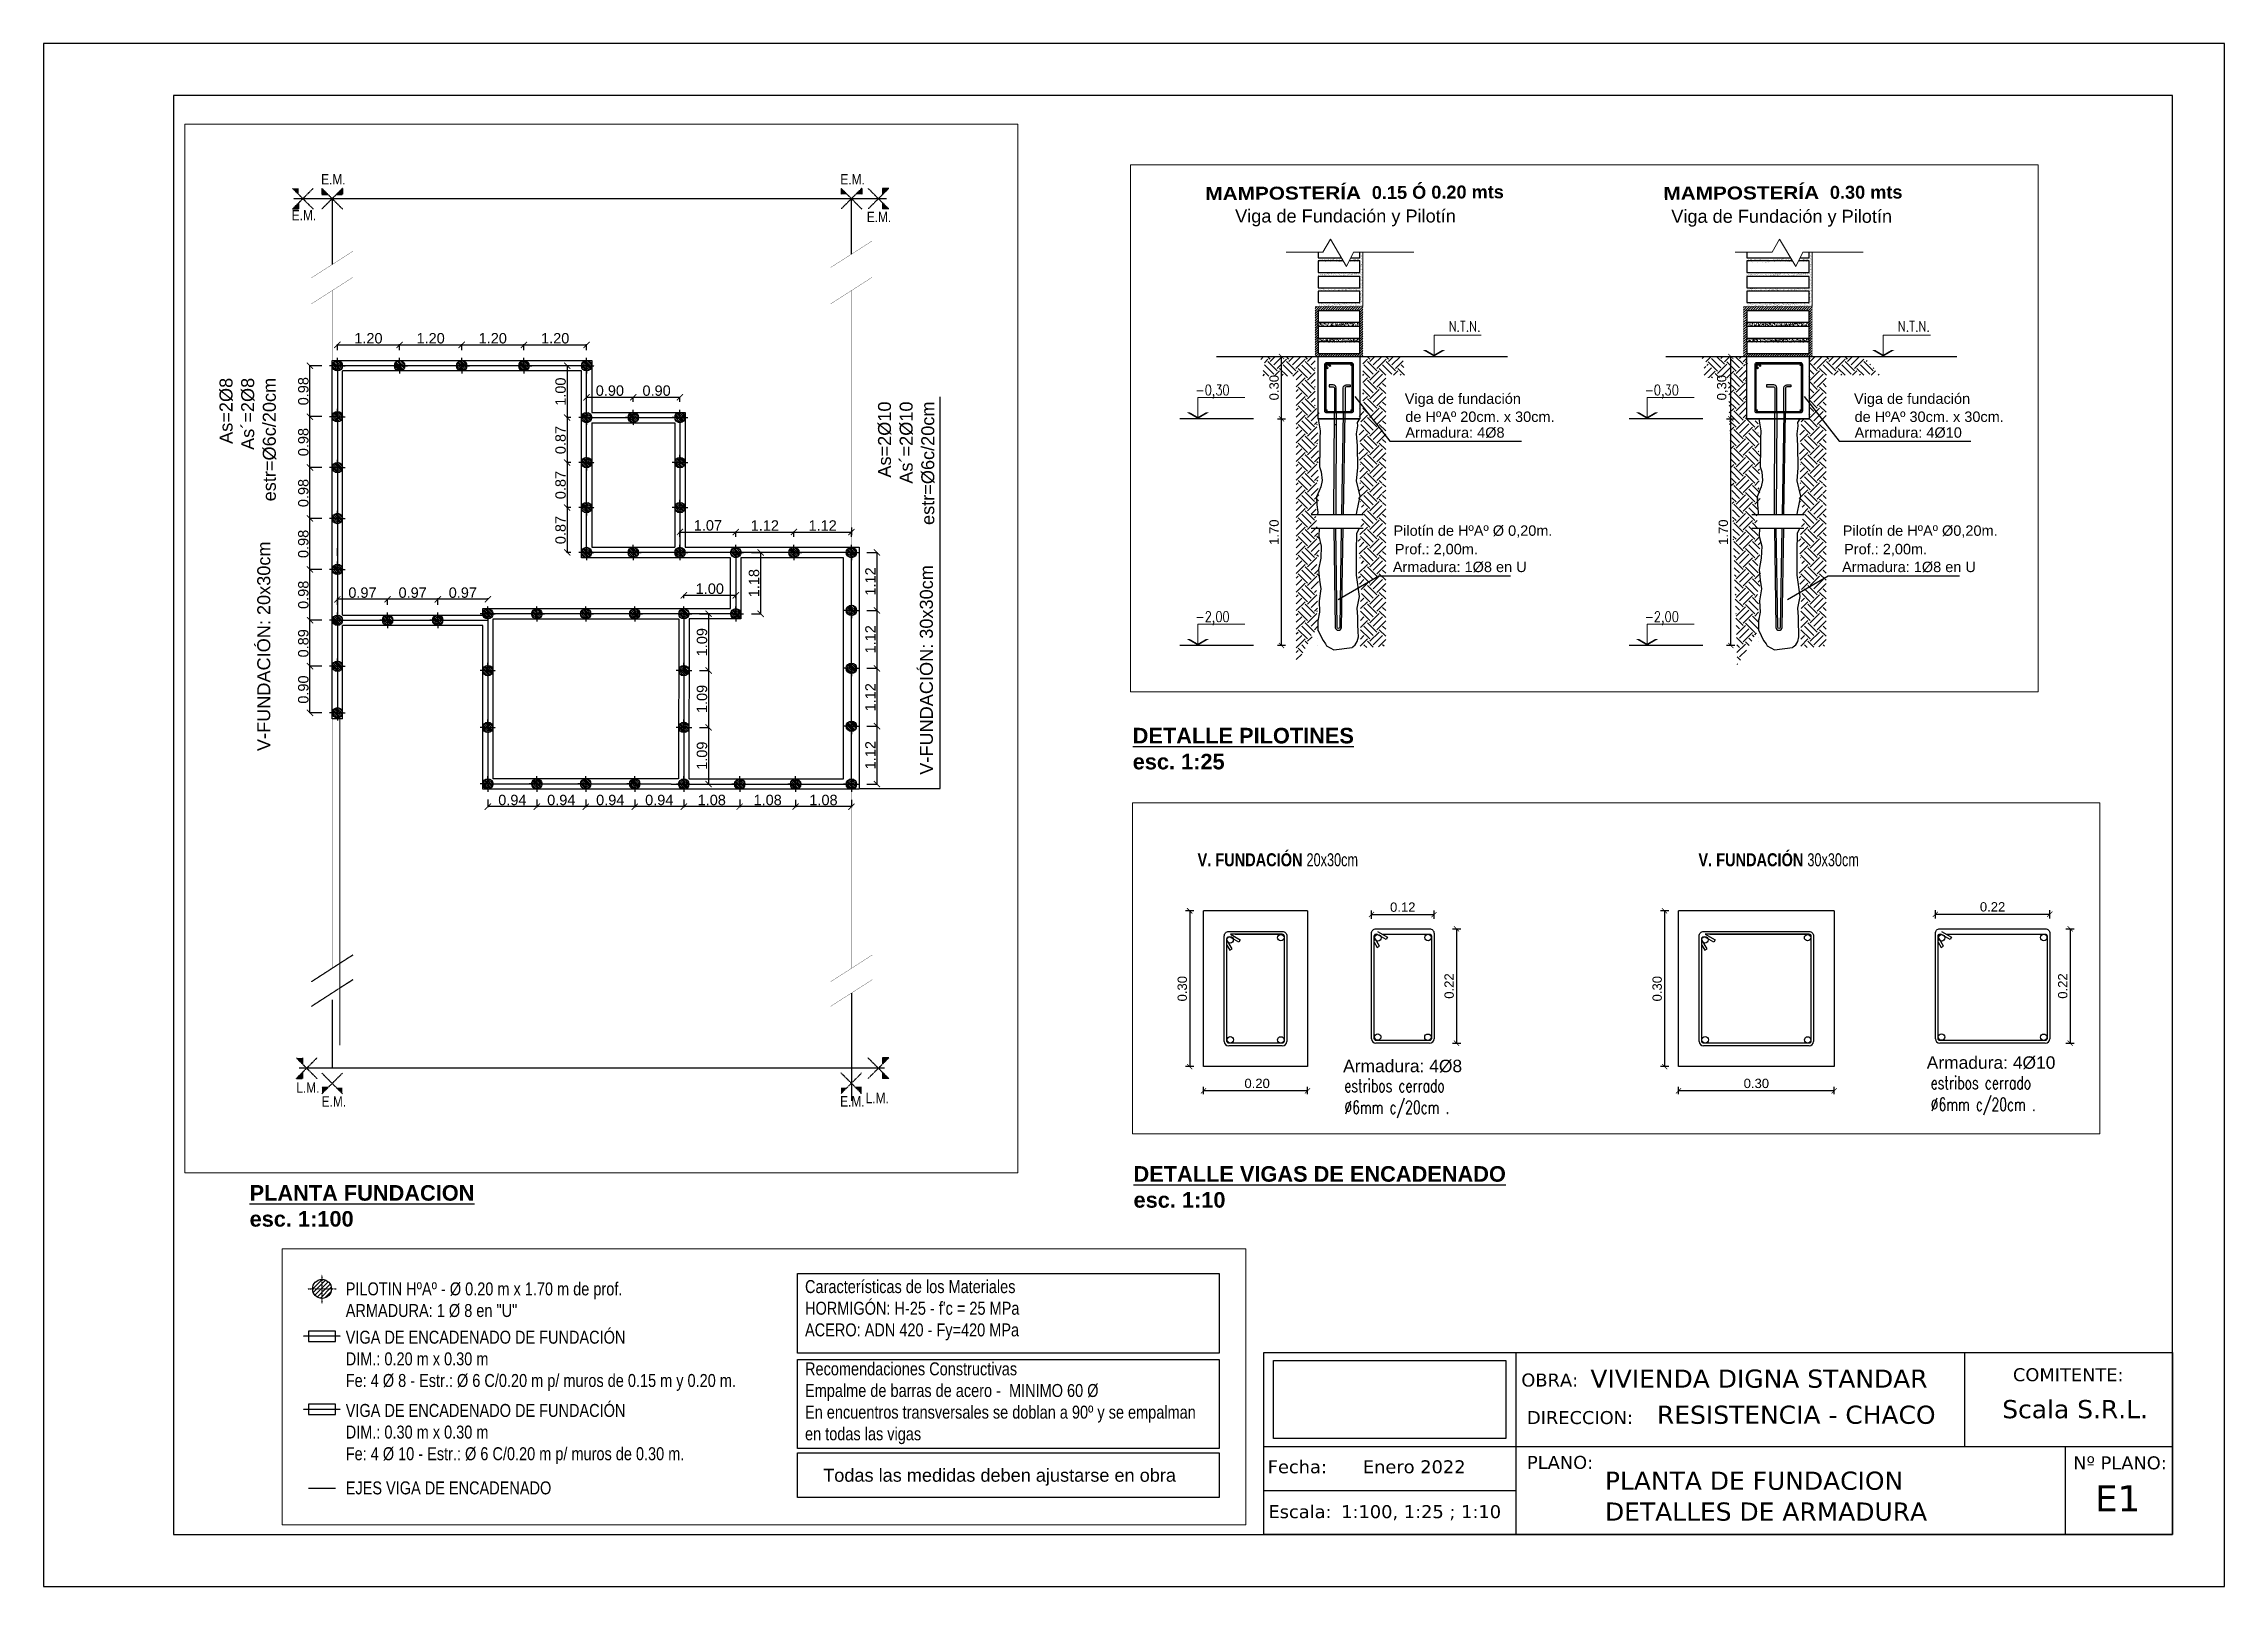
# Paper-space layout 'PL E1 VIGAS Y PILOTINES' of a CAD drawing. Header units: millimetres. Extents: x -18 to 402, y -3 to 294.
# The model-space entities are those that its viewports show. They can reach past a viewport. Long polylines and large blocks are cut down to what shows.
import ezdxf
from ezdxf.enums import TextEntityAlignment as Align

# ---------------------------------------------------------------- set-up
doc = ezdxf.new("R2010")
doc.units = ezdxf.units.MM
doc.header["$LTSCALE"] = 0.1
doc.header["$MEASUREMENT"] = 0
doc.header["$PDMODE"] = 3
doc.header["$PDSIZE"] = 0.1
for name, pattern in [('ACAD_ISO02W100', [15, 12, -3]), ('ACAD_ISO04W100', [30, 24, -3, 0, -3]), ('ACAD_ISO10W100', [18, 12, -3, 0, -3])]:
    doc.linetypes.add(name, pattern=pattern)
doc.layers.get('DEFPOINTS').update_dxf_attribs({"color": 1})
for name, color, linetype, lineweight in [('00-COTAS', 1, 'Continuous', 9), ('17.Sombras', 8, 'Continuous', 5), ('CONT_MURO', 3, 'Continuous', 0), ('referencias', 1, 'Continuous', 5)]:
    doc.layers.add(name, color=color, linetype=linetype, lineweight=lineweight)
for name, color, linetype in [('00-muros-a', 2, 'Continuous'), ('00-texto', 3, 'Continuous'), ('01', 1, 'Continuous'), ('11.Ejes', 1, 'ACAD_ISO04W100'), ('armadura', 10, 'Continuous'), ('AUXILIAR', 1, 'Continuous'), ('CORTE-3', 3, 'Continuous'), ('Cota', 1, 'Continuous'), ('Cotas', 1, 'Continuous'), ('Cuadro de rotulación', 7, 'Continuous'), ('EJES', 6, 'Continuous'), ('ESTRUCTURAS', 3, 'Continuous'), ('Funadciones', 7, 'Continuous'), ('FUNDACION', 4, 'Continuous'), ('FUNDACIONES-COTAS', 3, 'Continuous'), ('FUNDACIONES-TEXTOS', 2, 'Continuous'), ('hach', 1, 'Continuous'), ('LINEA-TIERRA', 6, 'Continuous'), ('LINEAS DE PROYECCIÓN', 60, 'Continuous'), ('Logo', 250, 'Continuous'), ('MARCO DE CARATULA', 7, 'Continuous'), ('MARCO DE HOJA', 7, 'Continuous'), ('Muros', 7, 'Continuous'), ('pilotín', 6, 'Continuous'), ('POLILINEA SUP', 150, 'Continuous'), ('recuadro', 18, 'Continuous'), ('ROTULO', 5, 'Continuous'), ('SOMBRAS', 1, 'Continuous'), ('TRAMAS', 8, 'Continuous'), ('vigas de encadenado', 2, 'Continuous')]:
    doc.layers.add(name, color=color, linetype=linetype)
doc.layers.add('VP', color=11, linetype='Continuous', plot=False)
doc.styles.add('1 en 100', font='romans.shx', dxfattribs={"height": 0.17})
doc.styles.add('Afro', font='arial.ttf', dxfattribs={"height": 0.2})
doc.styles.add('ARIAL', font='arial.ttf', dxfattribs={"height": 0.18})
doc.styles.add('Arial20', font='arial.ttf', dxfattribs={"height": 0.2})
doc.styles.add('Arial30', font='arial.ttf', dxfattribs={"width": 0.8, "height": 0.3})
doc.styles.add('COTAS', font='ROMANS.shx', dxfattribs={"width": 0.7})
doc.styles.add('Verdana', font='verdana.ttf')
doc.dimstyles.new('1 en 20', dxfattribs={"dimtxt": 0.018, "dimasz": 0.018, "dimexe": 0, "dimexo": 0, "dimgap": 0.01, "dimtad": 1, "dimzin": 0, "dimdsep": 46, "dimtxsty": '1 en 100', "dimblk1": 'C-1', "dimblk2": 'C-1', "dimsah": 1, "dimcen": 0.1, "dimse1": 1, "dimse2": 1, "dimclrd": 1, "dimclrt": 256, "dimadec": 0, "dimazin": 0, "dimtfac": 1, "dimtix": 1, "dimtofl": 0, "dimtmove": 2, "dimatfit": 3, "dimfxl": 1, "dimtolj": 1, "dimtzin": 0, "dimlwd": -1, "dimarcsym": 0})
doc.dimstyles.new('100', dxfattribs={"dimtxt": 0.2, "dimasz": 0.1, "dimexe": 0.08, "dimexo": 0, "dimgap": 0.05, "dimtad": 1, "dimzin": 1, "dimtxsty": 'ARIAL', "dimblk": 'ARCHTICK', "dimcen": 2.5, "dimadec": 0, "dimazin": 0, "dimtfac": 1, "dimtix": 1, "dimtmove": 0, "dimatfit": 3, "dimfxl": 0.08, "dimfxlon": 1, "dimarcsym": 0})
doc.dimstyles.new('COTA-1-100', dxfattribs={"dimtxt": 0.2, "dimasz": 0.12, "dimexe": 0.012, "dimexo": 0.15, "dimgap": 0.025, "dimtad": 1, "dimzin": 0, "dimdsep": 46, "dimtxsty": 'Arial20', "dimblk1": 'ARCHTICK', "dimblk2": 'ARCHTICK', "dimsah": 1, "dimcen": 0.09, "dimclrd": 256, "dimclre": 256, "dimclrt": 256, "dimazin": 0, "dimtfac": 1, "dimtofl": 0, "dimtmove": 2, "dimatfit": 3, "dimldrblk": 'ARCHTICK', "dimfxl": 1, "dimtolj": 1, "dimtzin": 0, "dimarcsym": 0})
picture_1 = doc.add_image_def('image1.jpg', size_in_pixel=(756, 253))
pattern_1 = [(50, (-188.487, 213.6532), (4.372432, -0.382538), [0.4572, -5.0292]), (355, (-188.487, 213.653), (-0.84583, 4.58536), [0.36576, -4.02336]), (100.451, (-188.1227, 213.6213), (3.52662, 4.2028), [0.38856, -4.27416]), (46.1842, (-188.487, 214.8724), (6.5059, -1.009016), [0.6858, -7.5438]), (96.6356, (-187.945, 214.788), (5.6977, 5.93821), [0.58284, -6.41124]), (351.184, (-188.487, 214.8724), (5.69771, 5.9382), [0.54864, -6.03504]), (21, (-187.8775, 214.5676), (3.638757, -2.454372), [0.4572, -5.0292]), (326, (-187.8775, 214.5676), (1.48325, 4.42051), [0.36576, -4.02336]), (71.4514, (-187.5743, 214.363), (5.121996, 1.96615), [0.38856, -4.27416]), (37.5, (-188.4871, 213.6532), (0.0741265, 2.029321), [0, -3.974592, 0, -4.08432, 0, -4.0386]), (7.5, (-188.487, 213.6532), (1.603672, 2.404334), [0, -2.328672, 0, -3.883152, 0, -1.53924]), (327.5, (-189.8465, 213.6532), (3.254174, -0.13749), [0, -1.524, 0, -4.75488, 0, -6.30936]), (317.5, (-190.456, 213.6532), (3.5551, 0.610236), [0, -1.9812, 0, -3.157728, 0, -4.48056])]
pattern_2 = [(50, (-179.8353, 213.6532), (4.372432, -0.382538), [0.4572, -5.0292]), (355, (-179.8353, 213.653), (-0.84583, 4.58536), [0.36576, -4.02336]), (100.451, (-179.471, 213.6213), (3.52662, 4.2028), [0.38856, -4.27416]), (46.1842, (-179.835, 214.8724), (6.5059, -1.009016), [0.6858, -7.5438]), (96.6356, (-179.293, 214.788), (5.6977, 5.93821), [0.58284, -6.41124]), (351.184, (-179.835, 214.8724), (5.69771, 5.9382), [0.54864, -6.03504]), (21, (-179.2257, 214.5676), (3.638757, -2.454372), [0.4572, -5.0292]), (326, (-179.2257, 214.5676), (1.48325, 4.42051), [0.36576, -4.02336]), (71.4514, (-178.9224, 214.363), (5.121996, 1.96615), [0.38856, -4.27416]), (37.5, (-179.8353, 213.6532), (0.0741265, 2.029321), [0, -3.974592, 0, -4.08432, 0, -4.0386]), (7.5, (-179.8353, 213.6532), (1.603672, 2.404334), [0, -2.328672, 0, -3.883152, 0, -1.53924]), (327.5, (-181.1947, 213.6532), (3.254174, -0.13749), [0, -1.524, 0, -4.75488, 0, -6.30936]), (317.5, (-181.8043, 213.6532), (3.5551, 0.610236), [0, -1.9812, 0, -3.157728, 0, -4.48056])]

psp = doc.layouts.new('PL E1 VIGAS Y PILOTINES')

# ---------------------------------------------------------------- texts
at = {"char_height": 3, "width": 113.6727, "attachment_point": 2}
for s, insert in [('\\pxql,t53;{\\fArial|b1|i0|c0|p34;\\LDETALLE PILOTINES\\P\\lesc. 1:25}', (248.32, 161.98)), ('\\pxql,t53;{\\fArial|b1|i0|c0|p34;\\LDETALLE VIGAS DE ENCADENADO\\P\\lesc. 1:10}', (248.48, 77.6)), ('\\pxql,t53;{\\fArial|b1|i0|c0|p34;\\LPLANTA FUNDACION\\P\\lesc. 1:100}', (78.24, 73.95))]:
    psp.add_mtext(s, dxfattribs=dict(at, insert=insert))
at = {"layer": '00-texto', "color": 250, "style": 'Verdana'}
psp.add_text('E1', height=5, dxfattribs=at).set_placement((376.83, 11.15))
at = {"layer": 'Cuadro de rotulación', "color": 250, "style": 'Verdana'}
for s, height, p in [('VIVIENDA DIGNA STANDAR', 3.5, (279.63, 36.69)), ('RESISTENCIA - CHACO', 3.5, (292.46, 29.74)), ('Scala S.R.L.', 3.5, (358.95, 30.82)), ('Fecha:', 2.5, (217.49, 19.72)), ('PLANTA DE FUNDACION', 3.5, (282.44, 17.04)), ('DETALLES DE ARMADURA', 3.5, (282.44, 11.1)), ('Escala:', 2.5, (217.63, 11.08))]:
    psp.add_text(s, height=height, dxfattribs=at).set_placement(p, align=Align.MIDDLE_LEFT)
for s, p in [('COMITENTE:', (361.01, 36.2)), ('OBRA:', (266.33, 35.17)), ('DIRECCION:', (267.42, 27.95)), ('PLANO:', (267.42, 19.32)), ('Nº PLANO:', (372.62, 19.23))]:
    psp.add_text(s, height=2.5, dxfattribs=at).set_placement(p)
for s, p in [('Enero 2022', (245.7, 19.72)), ('1:100, 1:25 ; 1:10', (247.03, 11.08))]:
    psp.add_text(s, height=2.5, dxfattribs=at).set_placement(p, align=Align.MIDDLE_CENTER)

msp = doc.modelspace()

# ---------------------------------------------------------------- texts
at = {"layer": 'EJES', "linetype": 'ACAD_ISO10W100', "ltscale": 0.6, "char_height": 0.2, "width": 1.294531}
for s, insert, attachment_point in [('{\\fArial Narrow|b0|i0|c0|p34;E.M.}', (237.9893, 120.2009), 2), ('{\\fArial Narrow|b0|i0|c0|p34;E.M.}', (247.9893, 120.2009), 2), ('{\\fArial Narrow|b0|i0|c0|p34;E.M.}', (237.4234, 119.5087), 2), ('{\\fArial Narrow|b0|i0|c0|p34;E.M.}', (248.4978, 119.4759), 2), ('{\\fArial Narrow|b0|i0|c0|p34;L.M.}', (237.4985, 102.5136), 8), ('{\\fArial Narrow|b0|i0|c0|p34;L.M.}', (248.4638, 102.5136), 2), ('{\\fArial Narrow|b0|i0|c0|p34;E.M.}', (237.9997, 102.4472), 2), ('{\\fArial Narrow|b0|i0|c0|p34;E.M.}', (247.9847, 102.4501), 2)]:
    msp.add_mtext(s, dxfattribs=dict(at, insert=insert, attachment_point=attachment_point))
at = {"layer": 'ESTRUCTURAS', "style": 'Arial30'}
msp.add_text('Todas las medidas deben ajustarse en obra', height=0.25, dxfattribs=at).set_placement((248.999, 92.2651))
at = {"layer": 'ESTRUCTURAS', "char_height": 0.25, "attachment_point": 1, "style": 'Arial30'}
for s, insert, width in [('{\\fArial|b0|i0|c238|p34;PILOTIN HºAº} - {\\fArial|b0|i0|c238|p34;%%C }0.20 {\\fArial|b0|i0|c238|p34;m x }1.70 {\\fArial|b0|i0|c238|p34;m} de prof.{\\fArial|b0|i0|c238|p34;\\PARMADURA: }1 {\\fArial|b0|i0|c238|p34;%%C} 8 en "U"', (239.8037, 96.103), 10.885709), ("Características de los Materiales\\PHORMIGÓN: H-25 - f'c = 25 MPa\\PACERO: ADN 420 - Fy=420 MPa ", (248.6495, 96.1467), 7.8599), ('{\\fArial|b0|i0|c238|p34;VIGA DE ENCADENADO DE FUNDACI}Ó{\\fArial|b0|i0|c238|p34;N\\PDIM.: }0.2{\\fArial|b0|i0|c238|p34;0} {\\fArial|b0|i0|c238|p34;m x }0.3{\\fArial|b0|i0|c238|p34;0} {\\fArial|b0|i0|c238|p34;m\\PFe: 4} {\\fArial|b0|i0|c238|p34;%%C} {\\fArial|b0|i0|c238|p34;8} {\\fArial|b0|i0|c238|p34;-} E{\\fArial|b0|i0|c238|p34;str.:} {\\fArial|b0|i0|c238|p34;%%C} {\\fArial|b0|i0|c238|p34;6} {\\fArial|b0|i0|c238|p34;C/}0.{\\fArial|b0|i0|c238|p34;20} {\\fArial|b0|i0|c238|p34;m} p/ muros de 0.15 m y 0.20 m.', (239.8037, 95.1726), 10.885709), ('Recomendaciones Constructivas\\PEmpalme de barras de acero -  MINIMO 60 %%C\\PEn encuentros transversales se doblan a 90º y se empalman en todas las vigas', (248.6495, 94.5632), 7.8599), ('{\\fArial|b0|i0|c238|p34;VIGA DE ENCADENADO DE FUNDACI}Ó{\\fArial|b0|i0|c238|p34;N\\PDIM.: }0.30 {\\fArial|b0|i0|c238|p34;m x }0.3{\\fArial|b0|i0|c238|p34;0} {\\fArial|b0|i0|c238|p34;m\\PFe: 4} {\\fArial|b0|i0|c238|p34;%%C} 10 {\\fArial|b0|i0|c238|p34;-} E{\\fArial|b0|i0|c238|p34;str.:} {\\fArial|b0|i0|c238|p34;%%C} {\\fArial|b0|i0|c238|p34;6} {\\fArial|b0|i0|c238|p34;C/}0.{\\fArial|b0|i0|c238|p34;20} {\\fArial|b0|i0|c238|p34;m} p/ muros de 0.30 m.', (239.8037, 93.7627), 10.885709), ('EJES VIGA DE ENCADENADO', (239.8041, 92.2714), 10.885709)]:
    msp.add_mtext(s, dxfattribs=dict(at, insert=insert, width=width))
at = {"layer": 'FUNDACIONES-TEXTOS', "char_height": 0.25, "width": 5.804333, "attachment_point": 3, "rotation": 90}
for s, insert in [('{\\fArial|b0|i0|c0|p34;As=2\\fArial|b0|i0|c238|p34;%%C\\fArial|b0|i0|c0|p34;8\\PAs´=2\\fArial|b0|i0|c238|p34;%%C\\fArial|b0|i0|c0|p34;8\\Pestr=\\fArial|b0|i0|c238|p34;%%C\\fArial|b0|i0|c0|p34;6c/20cm} ', (235.7975, 116.2783)), ('{\\fArial|b0|i0|c0|p34;As=2\\fArial|b0|i0|c238|p34;%%C\\fArial|b0|i0|c0|p34;10\\PAs´=2\\fArial|b0|i0|c238|p34;%%C\\fArial|b0|i0|c0|p34;10\\Pestr=\\fArial|b0|i0|c238|p34;%%C\\fArial|b0|i0|c0|p34;6c/20cm} ', (248.479, 115.8227)), ('{\\fArial|b0|i0|c238|p34;V\\fArial|b0|i0|c0|p34;-FUNDACIÓN\\fArial|b0|i0|c238|p34;: 2\\fArial|b0|i0|c0|p34;0\\fArial|b0|i0|c238|p34;x\\fArial|b0|i0|c0|p34;3\\fArial|b0|i0|c238|p34;0cm\\P} ', (236.5238, 113.1284)), ('{\\fArial|b0|i0|c238|p34;V\\fArial|b0|i0|c0|p34;-FUNDACIÓN\\fArial|b0|i0|c238|p34;: \\fArial|b0|i0|c0|p34;30\\fArial|b0|i0|c238|p34;x\\fArial|b0|i0|c0|p34;3\\fArial|b0|i0|c238|p34;0cm\\P} ', (249.2857, 112.6727))]:
    msp.add_mtext(s, dxfattribs=dict(at, insert=insert))
at = {"layer": 'referencias', "style": 'ARIAL'}
for s, height, p in [('Viga de fundación', 0.2, (260.024, 113.3714)), ('Viga de fundación', 0.2, (268.6759, 113.3714)), ('de HºAº 20cm. x 30cm.', 0.2, (260.0345, 113.0239)), ('de HºAº 30cm. x 30cm.', 0.2, (268.6863, 113.0239)), ('Armadura: 4%%C8', 0.2, (260.036, 112.7194)), ('Armadura: 4%%C10', 0.2, (268.6878, 112.7194)), ('Pilotín de HºAº %%C 0,20m.', 0.2, (259.8071, 110.8312)), ('Pilotín de HºAº %%C0,20m.', 0.2, (268.459, 110.8312)), ('Prof.: 2,00m.', 0.2, (259.8333, 110.4754)), ('Prof.: 2,00m.', 0.2, (268.4852, 110.4754)), ('Armadura: 1%%C8 en U', 0.2, (259.794, 110.1324)), ('Armadura: 1%%C8 en U', 0.2, (268.4459, 110.1324)), ('Armadura: 4%%C8', 0.24, (259.479, 100.197)), ('Armadura: 4%%C10', 0.24, (270.7188, 100.2625))]:
    msp.add_text(s, height=height, dxfattribs=at).set_placement(p)
at = {"layer": 'referencias', "char_height": 0.25, "width": 8.422895, "attachment_point": 1, "style": 'ARIAL'}
for insert in [(256.7571, 117.113), (265.1572, 117.1067)]:
    msp.add_mtext('Viga de Fundación y Pilotín', dxfattribs=dict(at, insert=insert))
at = {"layer": 'referencias', "color": 2, "char_height": 0.25, "width": 5.447686, "attachment_point": 1, "style": 'COTAS'}
for s, insert in [('{\\fArial Black|b0|i0|c0|p34;\\C256;V. FUNDACIÓN \\fSwis721 BdOul BT|b0|i0|c0|p82;20x30cm}', (256.6759, 104.4116)), ('{\\fArial Black|b0|i0|c0|p34;\\C256;V. FUNDACIÓN \\fSwis721 BdOul BT|b0|i0|c0|p82;30x30cm}', (266.322, 104.4116))]:
    msp.add_mtext(s, dxfattribs=dict(at, insert=insert))
at = {"layer": 'referencias', "color": 2, "char_height": 0.25, "attachment_point": 1, "style": 'COTAS'}
for insert in [(259.5028, 100.0638), (270.7954, 100.1181)]:
    msp.add_mtext('{\\C256;estribos cerrado\\P%%C6mm c/20cm .}', dxfattribs=dict(at, insert=insert))
at = {"layer": 'ROTULO', "color": 7, "linetype": 'Continuous', "char_height": 0.25, "attachment_point": 5, "rotation": 0.3481, "style": 'Afro'}
for s, insert, width in [('\\pxqc;{\\fArial Black|b1|i0|c0|p34;MAMPOSTERÍA \\fArial|b0|i0|c0|p34;\\C256; \\fSwis721 BdOul BT|b1|i0|c0|p82;\\C7;0.15 Ó 0.20 mts}', (259.0579, 117.4348, -10.2721), 7.806059), ('\\pxqc;{\\fArial Black|b1|i0|c0|p34;MAMPOSTERÍA \\fArial|b0|i0|c0|p34;\\C256; \\fSwis721 BdOul BT|b1|i0|c0|p82;\\C7;0.30 mts}', (267.3073, 117.4348, -10.2721), 4.467791)]:
    msp.add_mtext(s, dxfattribs=dict(at, insert=insert, width=width))

# ---------------------------------------------------------------- blocks, each defined once
blk = doc.blocks.new('PILOTIN')
at = {"layer": 'Funadciones'}
h = blk.add_hatch(dxfattribs=at)
h.set_pattern_fill('_USER', color=1, scale=0.025, angle=45, style=0, pattern_type=0)
h.set_pattern_definition([(135, (1221.583787, -310.26762), (0.01767766953, 0.01767766953), [])])
h.paths.add_polyline_path([(231.332, 120.183, 1), (231.132, 120.183, 1)])
at = {"layer": '11.Ejes', "ltscale": 0.5}
for q in [(231.082, 120.183), (231.232, 120.333), (231.382, 120.183), (231.232, 120.033)]:
    blk.add_line((231.232, 120.183), q, dxfattribs=at)
at = {"layer": 'Funadciones', "color": 1}
blk.add_circle((231.232, 120.183), 0.1, dxfattribs=at)
blk = doc.blocks.new('_ARCHTICK')
at = {"color": 0, "linetype": 'ByBlock', "const_width": 0.15}
blk.add_lwpolyline([(-0.5, -0.5), (0.5, 0.5)], dxfattribs=at)
blk = doc.blocks.new('*D391')
at = {"layer": 'DEFPOINTS', "color": 0, "transparency": 16777216}
for p in [(237.539, 110.726), (237.917, 110.726), (237.917, 109.829)]:
    blk.add_point(p, dxfattribs=at)
at = {"layer": 'FUNDACIONES-COTAS', "lineweight": -2, "transparency": 16777216}
for p, q in [((237.767, 110.726), (237.527, 110.726)), ((237.539, 109.829), (237.539, 110.726)), ((237.767, 109.829), (237.527, 109.829))]:
    blk.add_line(p, q, dxfattribs=at)
at = {"layer": 'FUNDACIONES-COTAS', "lineweight": -2, "transparency": 16777216, "xscale": 0.12, "yscale": 0.12, "zscale": 0.12}
for p, rotation in [((237.539, 110.726), 90), ((237.539, 109.829), 270)]:
    blk.add_blockref('_ARCHTICK', p, dxfattribs=dict(at, rotation=rotation))
at = {"layer": 'FUNDACIONES-COTAS', "transparency": 16777216, "insert": (237.412, 110.277), "char_height": 0.2, "attachment_point": 5, "rotation": 90, "style": 'Arial20'}
blk.add_mtext('\\A1;0.90', dxfattribs=at)
blk = doc.blocks.new('*D392')
at = {"layer": 'DEFPOINTS', "color": 0, "transparency": 16777216}
for p in [(237.539, 111.611), (237.917, 111.611), (237.917, 110.726)]:
    blk.add_point(p, dxfattribs=at)
at = {"layer": 'FUNDACIONES-COTAS', "lineweight": -2, "transparency": 16777216}
for p, q in [((237.767, 111.611), (237.527, 111.611)), ((237.539, 110.726), (237.539, 111.611)), ((237.767, 110.726), (237.527, 110.726))]:
    blk.add_line(p, q, dxfattribs=at)
at = {"layer": 'FUNDACIONES-COTAS', "lineweight": -2, "transparency": 16777216, "xscale": 0.12, "yscale": 0.12, "zscale": 0.12}
for p, rotation in [((237.539, 111.611), 90), ((237.539, 110.726), 270)]:
    blk.add_blockref('_ARCHTICK', p, dxfattribs=dict(at, rotation=rotation))
at = {"layer": 'FUNDACIONES-COTAS', "transparency": 16777216, "insert": (237.412, 111.168), "char_height": 0.2, "attachment_point": 5, "rotation": 90, "style": 'Arial20'}
blk.add_mtext('\\A1;0.89', dxfattribs=at)
blk = doc.blocks.new('*D393')
at = {"layer": 'DEFPOINTS', "color": 0, "transparency": 16777216}
for p in [(237.539, 112.591), (237.917, 112.591), (237.917, 111.611)]:
    blk.add_point(p, dxfattribs=at)
at = {"layer": 'FUNDACIONES-COTAS', "lineweight": -2, "transparency": 16777216}
for p, q in [((237.767, 112.591), (237.527, 112.591)), ((237.539, 111.611), (237.539, 112.591)), ((237.767, 111.611), (237.527, 111.611))]:
    blk.add_line(p, q, dxfattribs=at)
at = {"layer": 'FUNDACIONES-COTAS', "lineweight": -2, "transparency": 16777216, "xscale": 0.12, "yscale": 0.12, "zscale": 0.12}
for p, rotation in [((237.539, 112.591), 90), ((237.539, 111.611), 270)]:
    blk.add_blockref('_ARCHTICK', p, dxfattribs=dict(at, rotation=rotation))
at = {"layer": 'FUNDACIONES-COTAS', "transparency": 16777216, "insert": (237.412, 112.101), "char_height": 0.2, "attachment_point": 5, "rotation": 90, "style": 'Arial20'}
blk.add_mtext('\\A1;0.98', dxfattribs=at)
blk = doc.blocks.new('*D394')
at = {"layer": 'DEFPOINTS', "color": 0, "transparency": 16777216}
for p in [(237.539, 113.571), (237.917, 113.571), (237.917, 112.591)]:
    blk.add_point(p, dxfattribs=at)
at = {"layer": 'FUNDACIONES-COTAS', "lineweight": -2, "transparency": 16777216}
for p, q in [((237.767, 113.571), (237.527, 113.571)), ((237.539, 112.591), (237.539, 113.571)), ((237.767, 112.591), (237.527, 112.591))]:
    blk.add_line(p, q, dxfattribs=at)
at = {"layer": 'FUNDACIONES-COTAS', "lineweight": -2, "transparency": 16777216, "xscale": 0.12, "yscale": 0.12, "zscale": 0.12}
for p, rotation in [((237.539, 113.571), 90), ((237.539, 112.591), 270)]:
    blk.add_blockref('_ARCHTICK', p, dxfattribs=dict(at, rotation=rotation))
at = {"layer": 'FUNDACIONES-COTAS', "transparency": 16777216, "insert": (237.412, 113.081), "char_height": 0.2, "attachment_point": 5, "rotation": 90, "style": 'Arial20'}
blk.add_mtext('\\A1;0.98', dxfattribs=at)
blk = doc.blocks.new('*D395')
at = {"layer": 'DEFPOINTS', "color": 0, "transparency": 16777216}
for p in [(237.539, 114.551), (237.917, 114.551), (237.917, 113.571)]:
    blk.add_point(p, dxfattribs=at)
at = {"layer": 'FUNDACIONES-COTAS', "lineweight": -2, "transparency": 16777216}
for p, q in [((237.767, 114.551), (237.527, 114.551)), ((237.539, 113.571), (237.539, 114.551)), ((237.767, 113.571), (237.527, 113.571))]:
    blk.add_line(p, q, dxfattribs=at)
at = {"layer": 'FUNDACIONES-COTAS', "lineweight": -2, "transparency": 16777216, "xscale": 0.12, "yscale": 0.12, "zscale": 0.12}
for p, rotation in [((237.539, 114.551), 90), ((237.539, 113.571), 270)]:
    blk.add_blockref('_ARCHTICK', p, dxfattribs=dict(at, rotation=rotation))
at = {"layer": 'FUNDACIONES-COTAS', "transparency": 16777216, "insert": (237.412, 114.061), "char_height": 0.2, "attachment_point": 5, "rotation": 90, "style": 'Arial20'}
blk.add_mtext('\\A1;0.98', dxfattribs=at)
blk = doc.blocks.new('*D396')
at = {"layer": 'DEFPOINTS', "color": 0, "transparency": 16777216}
for p in [(237.539, 115.531), (237.917, 115.531), (237.917, 114.551)]:
    blk.add_point(p, dxfattribs=at)
at = {"layer": 'FUNDACIONES-COTAS', "lineweight": -2, "transparency": 16777216}
for p, q in [((237.767, 115.531), (237.527, 115.531)), ((237.539, 114.551), (237.539, 115.531)), ((237.767, 114.551), (237.527, 114.551))]:
    blk.add_line(p, q, dxfattribs=at)
at = {"layer": 'FUNDACIONES-COTAS', "lineweight": -2, "transparency": 16777216, "xscale": 0.12, "yscale": 0.12, "zscale": 0.12}
for p, rotation in [((237.539, 115.531), 90), ((237.539, 114.551), 270)]:
    blk.add_blockref('_ARCHTICK', p, dxfattribs=dict(at, rotation=rotation))
at = {"layer": 'FUNDACIONES-COTAS', "transparency": 16777216, "insert": (237.412, 115.041), "char_height": 0.2, "attachment_point": 5, "rotation": 90, "style": 'Arial20'}
blk.add_mtext('\\A1;0.98', dxfattribs=at)
blk = doc.blocks.new('*D397')
at = {"layer": 'DEFPOINTS', "color": 0, "transparency": 16777216}
for p in [(237.539, 116.511), (237.917, 116.511), (237.917, 115.531)]:
    blk.add_point(p, dxfattribs=at)
at = {"layer": 'FUNDACIONES-COTAS', "lineweight": -2, "transparency": 16777216}
for p, q in [((237.767, 116.511), (237.527, 116.511)), ((237.539, 115.531), (237.539, 116.511)), ((237.767, 115.531), (237.527, 115.531))]:
    blk.add_line(p, q, dxfattribs=at)
at = {"layer": 'FUNDACIONES-COTAS', "lineweight": -2, "transparency": 16777216, "xscale": 0.12, "yscale": 0.12, "zscale": 0.12}
for p, rotation in [((237.539, 116.511), 90), ((237.539, 115.531), 270)]:
    blk.add_blockref('_ARCHTICK', p, dxfattribs=dict(at, rotation=rotation))
at = {"layer": 'FUNDACIONES-COTAS', "transparency": 16777216, "insert": (237.412, 116.021), "char_height": 0.2, "attachment_point": 5, "rotation": 90, "style": 'Arial20'}
blk.add_mtext('\\A1;0.98', dxfattribs=at)
blk = doc.blocks.new('*D398')
at = {"layer": 'DEFPOINTS', "color": 0, "transparency": 16777216}
for p in [(239.264, 116.912), (238.067, 116.661), (239.264, 116.661)]:
    blk.add_point(p, dxfattribs=at)
at = {"layer": 'FUNDACIONES-COTAS', "lineweight": -2, "transparency": 16777216}
for p, q in [((238.067, 116.811), (238.067, 116.924)), ((238.067, 116.912), (239.264, 116.912)), ((239.264, 116.811), (239.264, 116.924))]:
    blk.add_line(p, q, dxfattribs=at)
at = {"layer": 'FUNDACIONES-COTAS', "lineweight": -2, "transparency": 16777216, "xscale": 0.12, "yscale": 0.12, "zscale": 0.12, "rotation": 180}
blk.add_blockref('_ARCHTICK', (238.067, 116.912), dxfattribs=at)
at = {"layer": 'FUNDACIONES-COTAS', "lineweight": -2, "transparency": 16777216, "xscale": 0.12, "yscale": 0.12, "zscale": 0.12}
blk.add_blockref('_ARCHTICK', (239.264, 116.912), dxfattribs=at)
at = {"layer": 'FUNDACIONES-COTAS', "transparency": 16777216, "insert": (238.665, 117.039), "char_height": 0.2, "attachment_point": 5, "style": 'Arial20'}
blk.add_mtext('\\A1;1.20', dxfattribs=at)
blk = doc.blocks.new('*D399')
at = {"layer": 'DEFPOINTS', "color": 0, "transparency": 16777216}
for p in [(240.462, 116.912), (239.264, 116.661), (240.462, 116.661)]:
    blk.add_point(p, dxfattribs=at)
at = {"layer": 'FUNDACIONES-COTAS', "lineweight": -2, "transparency": 16777216}
for p, q in [((239.264, 116.811), (239.264, 116.924)), ((239.264, 116.912), (240.462, 116.912)), ((240.462, 116.811), (240.462, 116.924))]:
    blk.add_line(p, q, dxfattribs=at)
at = {"layer": 'FUNDACIONES-COTAS', "lineweight": -2, "transparency": 16777216, "xscale": 0.12, "yscale": 0.12, "zscale": 0.12, "rotation": 180}
blk.add_blockref('_ARCHTICK', (239.264, 116.912), dxfattribs=at)
at = {"layer": 'FUNDACIONES-COTAS', "lineweight": -2, "transparency": 16777216, "xscale": 0.12, "yscale": 0.12, "zscale": 0.12}
blk.add_blockref('_ARCHTICK', (240.462, 116.912), dxfattribs=at)
at = {"layer": 'FUNDACIONES-COTAS', "transparency": 16777216, "insert": (239.863, 117.039), "char_height": 0.2, "attachment_point": 5, "style": 'Arial20'}
blk.add_mtext('\\A1;1.20', dxfattribs=at)
blk = doc.blocks.new('*D400')
at = {"layer": 'DEFPOINTS', "color": 0, "transparency": 16777216}
for p in [(241.659, 116.912), (240.462, 116.661), (241.659, 116.661)]:
    blk.add_point(p, dxfattribs=at)
at = {"layer": 'FUNDACIONES-COTAS', "lineweight": -2, "transparency": 16777216}
for p, q in [((240.462, 116.811), (240.462, 116.924)), ((240.462, 116.912), (241.659, 116.912)), ((241.659, 116.811), (241.659, 116.924))]:
    blk.add_line(p, q, dxfattribs=at)
at = {"layer": 'FUNDACIONES-COTAS', "lineweight": -2, "transparency": 16777216, "xscale": 0.12, "yscale": 0.12, "zscale": 0.12, "rotation": 180}
blk.add_blockref('_ARCHTICK', (240.462, 116.912), dxfattribs=at)
at = {"layer": 'FUNDACIONES-COTAS', "lineweight": -2, "transparency": 16777216, "xscale": 0.12, "yscale": 0.12, "zscale": 0.12}
blk.add_blockref('_ARCHTICK', (241.659, 116.912), dxfattribs=at)
at = {"layer": 'FUNDACIONES-COTAS', "transparency": 16777216, "insert": (241.06, 117.039), "char_height": 0.2, "attachment_point": 5, "style": 'Arial20'}
blk.add_mtext('\\A1;1.20', dxfattribs=at)
blk = doc.blocks.new('*D401')
at = {"layer": 'DEFPOINTS', "color": 0, "transparency": 16777216}
for p in [(242.865, 116.912), (241.659, 116.661), (242.865, 116.661)]:
    blk.add_point(p, dxfattribs=at)
at = {"layer": 'FUNDACIONES-COTAS', "lineweight": -2, "transparency": 16777216}
for p, q in [((241.659, 116.811), (241.659, 116.924)), ((241.659, 116.912), (242.865, 116.912)), ((242.865, 116.811), (242.865, 116.924))]:
    blk.add_line(p, q, dxfattribs=at)
at = {"layer": 'FUNDACIONES-COTAS', "lineweight": -2, "transparency": 16777216, "xscale": 0.12, "yscale": 0.12, "zscale": 0.12, "rotation": 180}
blk.add_blockref('_ARCHTICK', (241.659, 116.912), dxfattribs=at)
at = {"layer": 'FUNDACIONES-COTAS', "lineweight": -2, "transparency": 16777216, "xscale": 0.12, "yscale": 0.12, "zscale": 0.12}
blk.add_blockref('_ARCHTICK', (242.865, 116.912), dxfattribs=at)
at = {"layer": 'FUNDACIONES-COTAS', "transparency": 16777216, "insert": (242.262, 117.039), "char_height": 0.2, "attachment_point": 5, "style": 'Arial20'}
blk.add_mtext('\\A1;1.20', dxfattribs=at)
blk = doc.blocks.new('*D402')
at = {"layer": 'DEFPOINTS', "color": 0, "transparency": 16777216}
for p in [(242.715, 116.511), (242.493, 115.514), (242.715, 115.514)]:
    blk.add_point(p, dxfattribs=at)
at = {"layer": 'FUNDACIONES-COTAS', "lineweight": -2, "transparency": 16777216}
for p, q in [((242.565, 116.511), (242.481, 116.511)), ((242.493, 116.511), (242.493, 115.514)), ((242.565, 115.514), (242.481, 115.514))]:
    blk.add_line(p, q, dxfattribs=at)
at = {"layer": 'FUNDACIONES-COTAS', "lineweight": -2, "transparency": 16777216, "xscale": 0.12, "yscale": 0.12, "zscale": 0.12}
for p, rotation in [((242.493, 116.511), 90), ((242.493, 115.514), 270)]:
    blk.add_blockref('_ARCHTICK', p, dxfattribs=dict(at, rotation=rotation))
at = {"layer": 'FUNDACIONES-COTAS', "transparency": 16777216, "insert": (242.366, 116.012), "char_height": 0.2, "attachment_point": 5, "rotation": 90, "style": 'Arial20'}
blk.add_mtext('\\A1;1.00', dxfattribs=at)
blk = doc.blocks.new('*D403')
at = {"layer": 'DEFPOINTS', "color": 0, "transparency": 16777216}
for p in [(242.715, 115.514), (242.493, 114.647), (242.715, 114.647)]:
    blk.add_point(p, dxfattribs=at)
at = {"layer": 'FUNDACIONES-COTAS', "lineweight": -2, "transparency": 16777216}
for p, q in [((242.565, 115.514), (242.481, 115.514)), ((242.493, 115.514), (242.493, 114.647)), ((242.565, 114.647), (242.481, 114.647))]:
    blk.add_line(p, q, dxfattribs=at)
at = {"layer": 'FUNDACIONES-COTAS', "lineweight": -2, "transparency": 16777216, "xscale": 0.12, "yscale": 0.12, "zscale": 0.12}
for p, rotation in [((242.493, 115.514), 90), ((242.493, 114.647), 270)]:
    blk.add_blockref('_ARCHTICK', p, dxfattribs=dict(at, rotation=rotation))
at = {"layer": 'FUNDACIONES-COTAS', "transparency": 16777216, "insert": (242.366, 115.081), "char_height": 0.2, "attachment_point": 5, "rotation": 90, "style": 'Arial20'}
blk.add_mtext('\\A1;0.87', dxfattribs=at)
blk = doc.blocks.new('*D404')
at = {"layer": 'DEFPOINTS', "color": 0, "transparency": 16777216}
for p in [(242.715, 114.647), (242.493, 113.781), (242.715, 113.781)]:
    blk.add_point(p, dxfattribs=at)
at = {"layer": 'FUNDACIONES-COTAS', "lineweight": -2, "transparency": 16777216}
for p, q in [((242.565, 114.647), (242.481, 114.647)), ((242.493, 114.647), (242.493, 113.781)), ((242.565, 113.781), (242.481, 113.781))]:
    blk.add_line(p, q, dxfattribs=at)
at = {"layer": 'FUNDACIONES-COTAS', "lineweight": -2, "transparency": 16777216, "xscale": 0.12, "yscale": 0.12, "zscale": 0.12}
for p, rotation in [((242.493, 114.647), 90), ((242.493, 113.781), 270)]:
    blk.add_blockref('_ARCHTICK', p, dxfattribs=dict(at, rotation=rotation))
at = {"layer": 'FUNDACIONES-COTAS', "transparency": 16777216, "insert": (242.366, 114.214), "char_height": 0.2, "attachment_point": 5, "rotation": 90, "style": 'Arial20'}
blk.add_mtext('\\A1;0.87', dxfattribs=at)
blk = doc.blocks.new('*D405')
at = {"layer": 'DEFPOINTS', "color": 0, "transparency": 16777216}
for p in [(242.715, 113.781), (242.493, 112.916), (242.715, 112.916)]:
    blk.add_point(p, dxfattribs=at)
at = {"layer": 'FUNDACIONES-COTAS', "lineweight": -2, "transparency": 16777216}
for p, q in [((242.565, 113.781), (242.481, 113.781)), ((242.493, 113.781), (242.493, 112.916)), ((242.565, 112.916), (242.481, 112.916))]:
    blk.add_line(p, q, dxfattribs=at)
at = {"layer": 'FUNDACIONES-COTAS', "lineweight": -2, "transparency": 16777216, "xscale": 0.12, "yscale": 0.12, "zscale": 0.12}
for p, rotation in [((242.493, 113.781), 90), ((242.493, 112.916), 270)]:
    blk.add_blockref('_ARCHTICK', p, dxfattribs=dict(at, rotation=rotation))
at = {"layer": 'FUNDACIONES-COTAS', "transparency": 16777216, "insert": (242.366, 113.348), "char_height": 0.2, "attachment_point": 5, "rotation": 90, "style": 'Arial20'}
blk.add_mtext('\\A1;0.87', dxfattribs=at)
blk = doc.blocks.new('*D406')
at = {"layer": 'DEFPOINTS', "color": 0, "transparency": 16777216}
for p in [(242.865, 115.664), (243.765, 115.903), (243.765, 115.664)]:
    blk.add_point(p, dxfattribs=at)
at = {"layer": 'FUNDACIONES-COTAS', "lineweight": -2, "transparency": 16777216}
for p, q in [((242.865, 115.814), (242.865, 115.915)), ((242.865, 115.903), (243.765, 115.903)), ((243.765, 115.814), (243.765, 115.915))]:
    blk.add_line(p, q, dxfattribs=at)
at = {"layer": 'FUNDACIONES-COTAS', "lineweight": -2, "transparency": 16777216, "xscale": 0.12, "yscale": 0.12, "zscale": 0.12, "rotation": 180}
blk.add_blockref('_ARCHTICK', (242.865, 115.903), dxfattribs=at)
at = {"layer": 'FUNDACIONES-COTAS', "lineweight": -2, "transparency": 16777216, "xscale": 0.12, "yscale": 0.12, "zscale": 0.12}
blk.add_blockref('_ARCHTICK', (243.765, 115.903), dxfattribs=at)
at = {"layer": 'FUNDACIONES-COTAS', "transparency": 16777216, "insert": (243.315, 116.031), "char_height": 0.2, "attachment_point": 5, "style": 'Arial20'}
blk.add_mtext('\\A1;0.90', dxfattribs=at)
blk = doc.blocks.new('*D407')
at = {"layer": 'DEFPOINTS', "color": 0, "transparency": 16777216}
for p in [(243.765, 115.664), (244.665, 115.903), (244.665, 115.664)]:
    blk.add_point(p, dxfattribs=at)
at = {"layer": 'FUNDACIONES-COTAS', "lineweight": -2, "transparency": 16777216}
for p, q in [((243.765, 115.814), (243.765, 115.915)), ((243.765, 115.903), (244.665, 115.903)), ((244.665, 115.814), (244.665, 115.915))]:
    blk.add_line(p, q, dxfattribs=at)
at = {"layer": 'FUNDACIONES-COTAS', "lineweight": -2, "transparency": 16777216, "xscale": 0.12, "yscale": 0.12, "zscale": 0.12, "rotation": 180}
blk.add_blockref('_ARCHTICK', (243.765, 115.903), dxfattribs=at)
at = {"layer": 'FUNDACIONES-COTAS', "lineweight": -2, "transparency": 16777216, "xscale": 0.12, "yscale": 0.12, "zscale": 0.12}
blk.add_blockref('_ARCHTICK', (244.665, 115.903), dxfattribs=at)
at = {"layer": 'FUNDACIONES-COTAS', "transparency": 16777216, "insert": (244.215, 116.031), "char_height": 0.2, "attachment_point": 5, "style": 'Arial20'}
blk.add_mtext('\\A1;0.90', dxfattribs=at)
blk = doc.blocks.new('*D408')
at = {"layer": 'DEFPOINTS', "color": 0, "transparency": 16777216}
for p in [(244.665, 113.066), (245.74, 113.31), (245.74, 113.066)]:
    blk.add_point(p, dxfattribs=at)
at = {"layer": 'FUNDACIONES-COTAS', "lineweight": -2, "transparency": 16777216}
for p, q in [((244.665, 113.216), (244.665, 113.322)), ((244.665, 113.31), (245.74, 113.31)), ((245.74, 113.216), (245.74, 113.322))]:
    blk.add_line(p, q, dxfattribs=at)
at = {"layer": 'FUNDACIONES-COTAS', "lineweight": -2, "transparency": 16777216, "xscale": 0.12, "yscale": 0.12, "zscale": 0.12, "rotation": 180}
blk.add_blockref('_ARCHTICK', (244.665, 113.31), dxfattribs=at)
at = {"layer": 'FUNDACIONES-COTAS', "lineweight": -2, "transparency": 16777216, "xscale": 0.12, "yscale": 0.12, "zscale": 0.12}
blk.add_blockref('_ARCHTICK', (245.74, 113.31), dxfattribs=at)
at = {"layer": 'FUNDACIONES-COTAS', "transparency": 16777216, "insert": (245.203, 113.437), "char_height": 0.2, "attachment_point": 5, "style": 'Arial20'}
blk.add_mtext('\\A1;1.07', dxfattribs=at)
blk = doc.blocks.new('*D409')
at = {"layer": 'DEFPOINTS', "color": 0, "transparency": 16777216}
for p in [(245.74, 113.066), (246.86, 113.31), (246.86, 113.066)]:
    blk.add_point(p, dxfattribs=at)
at = {"layer": 'FUNDACIONES-COTAS', "lineweight": -2, "transparency": 16777216}
for p, q in [((245.74, 113.216), (245.74, 113.322)), ((245.74, 113.31), (246.86, 113.31)), ((246.86, 113.216), (246.86, 113.322))]:
    blk.add_line(p, q, dxfattribs=at)
at = {"layer": 'FUNDACIONES-COTAS', "lineweight": -2, "transparency": 16777216, "xscale": 0.12, "yscale": 0.12, "zscale": 0.12, "rotation": 180}
blk.add_blockref('_ARCHTICK', (245.74, 113.31), dxfattribs=at)
at = {"layer": 'FUNDACIONES-COTAS', "lineweight": -2, "transparency": 16777216, "xscale": 0.12, "yscale": 0.12, "zscale": 0.12}
blk.add_blockref('_ARCHTICK', (246.86, 113.31), dxfattribs=at)
at = {"layer": 'FUNDACIONES-COTAS', "transparency": 16777216, "insert": (246.3, 113.436), "char_height": 0.2, "width": 0.46207, "attachment_point": 5, "style": 'Arial20'}
blk.add_mtext('\\A1;1.12', dxfattribs=at)
blk = doc.blocks.new('*D410')
at = {"layer": 'DEFPOINTS', "color": 0, "transparency": 16777216}
for p in [(246.86, 113.066), (247.966, 113.31), (247.966, 113.066)]:
    blk.add_point(p, dxfattribs=at)
at = {"layer": 'FUNDACIONES-COTAS', "lineweight": -2, "transparency": 16777216}
for p, q in [((246.86, 113.216), (246.86, 113.322)), ((246.86, 113.31), (247.966, 113.31)), ((247.966, 113.216), (247.966, 113.322))]:
    blk.add_line(p, q, dxfattribs=at)
at = {"layer": 'FUNDACIONES-COTAS', "lineweight": -2, "transparency": 16777216, "xscale": 0.12, "yscale": 0.12, "zscale": 0.12, "rotation": 180}
blk.add_blockref('_ARCHTICK', (246.86, 113.31), dxfattribs=at)
at = {"layer": 'FUNDACIONES-COTAS', "lineweight": -2, "transparency": 16777216, "xscale": 0.12, "yscale": 0.12, "zscale": 0.12}
blk.add_blockref('_ARCHTICK', (247.966, 113.31), dxfattribs=at)
at = {"layer": 'FUNDACIONES-COTAS', "transparency": 16777216, "insert": (247.413, 113.436), "char_height": 0.2, "attachment_point": 5, "style": 'Arial20'}
blk.add_mtext('\\A1;1.12', dxfattribs=at)
blk = doc.blocks.new('*D411')
at = {"layer": 'DEFPOINTS', "color": 0, "transparency": 16777216}
for p in [(248.116, 112.916), (248.116, 111.801), (248.458, 111.801)]:
    blk.add_point(p, dxfattribs=at)
at = {"layer": 'FUNDACIONES-COTAS', "lineweight": -2, "transparency": 16777216}
for p, q in [((248.266, 112.916), (248.47, 112.916)), ((248.458, 112.916), (248.458, 111.801)), ((248.266, 111.801), (248.47, 111.801))]:
    blk.add_line(p, q, dxfattribs=at)
at = {"layer": 'FUNDACIONES-COTAS', "lineweight": -2, "transparency": 16777216, "xscale": 0.12, "yscale": 0.12, "zscale": 0.12}
for p, rotation in [((248.458, 112.916), 90), ((248.458, 111.801), 270)]:
    blk.add_blockref('_ARCHTICK', p, dxfattribs=dict(at, rotation=rotation))
at = {"layer": 'FUNDACIONES-COTAS', "transparency": 16777216, "insert": (248.333, 112.358), "char_height": 0.2, "attachment_point": 5, "rotation": 90, "style": 'Arial20'}
blk.add_mtext('\\A1;1.12', dxfattribs=at)
blk = doc.blocks.new('*D412')
at = {"layer": 'DEFPOINTS', "color": 0, "transparency": 16777216}
for p in [(248.115, 111.801), (248.115, 110.686), (248.458, 110.686)]:
    blk.add_point(p, dxfattribs=at)
at = {"layer": 'FUNDACIONES-COTAS', "lineweight": -2, "transparency": 16777216}
for p, q in [((248.265, 111.801), (248.47, 111.801)), ((248.458, 111.801), (248.458, 110.686)), ((248.265, 110.686), (248.47, 110.686))]:
    blk.add_line(p, q, dxfattribs=at)
at = {"layer": 'FUNDACIONES-COTAS', "lineweight": -2, "transparency": 16777216, "xscale": 0.12, "yscale": 0.12, "zscale": 0.12}
for p, rotation in [((248.458, 111.801), 90), ((248.458, 110.686), 270)]:
    blk.add_blockref('_ARCHTICK', p, dxfattribs=dict(at, rotation=rotation))
at = {"layer": 'FUNDACIONES-COTAS', "transparency": 16777216, "insert": (248.333, 111.244), "char_height": 0.2, "attachment_point": 5, "rotation": 90, "style": 'Arial20'}
blk.add_mtext('\\A1;1.12', dxfattribs=at)
blk = doc.blocks.new('*D413')
at = {"layer": 'DEFPOINTS', "color": 0, "transparency": 16777216}
for p in [(248.116, 110.686), (248.116, 109.571), (248.458, 109.571)]:
    blk.add_point(p, dxfattribs=at)
at = {"layer": 'FUNDACIONES-COTAS', "lineweight": -2, "transparency": 16777216}
for p, q in [((248.266, 110.686), (248.47, 110.686)), ((248.458, 110.686), (248.458, 109.571)), ((248.266, 109.571), (248.47, 109.571))]:
    blk.add_line(p, q, dxfattribs=at)
at = {"layer": 'FUNDACIONES-COTAS', "lineweight": -2, "transparency": 16777216, "xscale": 0.12, "yscale": 0.12, "zscale": 0.12}
for p, rotation in [((248.458, 110.686), 90), ((248.458, 109.571), 270)]:
    blk.add_blockref('_ARCHTICK', p, dxfattribs=dict(at, rotation=rotation))
at = {"layer": 'FUNDACIONES-COTAS', "transparency": 16777216, "insert": (248.333, 110.128), "char_height": 0.2, "attachment_point": 5, "rotation": 90, "style": 'Arial20'}
blk.add_mtext('\\A1;1.12', dxfattribs=at)
blk = doc.blocks.new('*D414')
at = {"layer": 'DEFPOINTS', "color": 0, "transparency": 16777216}
for p in [(248.115, 109.571), (248.115, 108.457), (248.458, 108.457)]:
    blk.add_point(p, dxfattribs=at)
at = {"layer": 'FUNDACIONES-COTAS', "lineweight": -2, "transparency": 16777216}
for p, q in [((248.265, 109.571), (248.47, 109.571)), ((248.458, 109.571), (248.458, 108.457)), ((248.265, 108.457), (248.47, 108.457))]:
    blk.add_line(p, q, dxfattribs=at)
at = {"layer": 'FUNDACIONES-COTAS', "lineweight": -2, "transparency": 16777216, "xscale": 0.12, "yscale": 0.12, "zscale": 0.12}
for p, rotation in [((248.458, 109.571), 90), ((248.458, 108.457), 270)]:
    blk.add_blockref('_ARCHTICK', p, dxfattribs=dict(at, rotation=rotation))
at = {"layer": 'FUNDACIONES-COTAS', "transparency": 16777216, "insert": (248.333, 109.014), "char_height": 0.2, "attachment_point": 5, "rotation": 90, "style": 'Arial20'}
blk.add_mtext('\\A1;1.12', dxfattribs=at)
blk = doc.blocks.new('*D415')
at = {"layer": 'DEFPOINTS', "color": 0, "transparency": 16777216}
for p in [(246.892, 108.307), (246.892, 108.023), (247.966, 108.307)]:
    blk.add_point(p, dxfattribs=at)
at = {"layer": 'FUNDACIONES-COTAS', "lineweight": -2, "transparency": 16777216}
for p, q in [((246.892, 108.157), (246.892, 108.011)), ((247.966, 108.023), (246.892, 108.023)), ((247.966, 108.157), (247.966, 108.011))]:
    blk.add_line(p, q, dxfattribs=at)
at = {"layer": 'FUNDACIONES-COTAS', "lineweight": -2, "transparency": 16777216, "xscale": 0.12, "yscale": 0.12, "zscale": 0.12, "rotation": 180}
blk.add_blockref('_ARCHTICK', (246.892, 108.023), dxfattribs=at)
at = {"layer": 'FUNDACIONES-COTAS', "lineweight": -2, "transparency": 16777216, "xscale": 0.12, "yscale": 0.12, "zscale": 0.12}
blk.add_blockref('_ARCHTICK', (247.966, 108.023), dxfattribs=at)
at = {"layer": 'FUNDACIONES-COTAS', "transparency": 16777216, "insert": (247.429, 108.15), "char_height": 0.2, "attachment_point": 5, "style": 'Arial20'}
blk.add_mtext('\\A1;1.08', dxfattribs=at)
blk = doc.blocks.new('*D416')
at = {"layer": 'DEFPOINTS', "color": 0, "transparency": 16777216}
for p in [(245.815, 108.309), (245.815, 108.023), (246.892, 108.307)]:
    blk.add_point(p, dxfattribs=at)
at = {"layer": 'FUNDACIONES-COTAS', "lineweight": -2, "transparency": 16777216}
for p, q in [((245.815, 108.159), (245.815, 108.011)), ((246.892, 108.023), (245.815, 108.023)), ((246.892, 108.157), (246.892, 108.011))]:
    blk.add_line(p, q, dxfattribs=at)
at = {"layer": 'FUNDACIONES-COTAS', "lineweight": -2, "transparency": 16777216, "xscale": 0.12, "yscale": 0.12, "zscale": 0.12, "rotation": 180}
blk.add_blockref('_ARCHTICK', (245.815, 108.023), dxfattribs=at)
at = {"layer": 'FUNDACIONES-COTAS', "lineweight": -2, "transparency": 16777216, "xscale": 0.12, "yscale": 0.12, "zscale": 0.12}
blk.add_blockref('_ARCHTICK', (246.892, 108.023), dxfattribs=at)
at = {"layer": 'FUNDACIONES-COTAS', "transparency": 16777216, "insert": (246.354, 108.15), "char_height": 0.2, "attachment_point": 5, "style": 'Arial20'}
blk.add_mtext('\\A1;1.08', dxfattribs=at)
blk = doc.blocks.new('*D417')
at = {"layer": 'DEFPOINTS', "color": 0, "transparency": 16777216}
for p in [(244.739, 108.309), (244.739, 108.023), (245.815, 108.309)]:
    blk.add_point(p, dxfattribs=at)
at = {"layer": 'FUNDACIONES-COTAS', "lineweight": -2, "transparency": 16777216}
for p, q in [((244.739, 108.159), (244.739, 108.011)), ((245.815, 108.023), (244.739, 108.023)), ((245.815, 108.159), (245.815, 108.011))]:
    blk.add_line(p, q, dxfattribs=at)
at = {"layer": 'FUNDACIONES-COTAS', "lineweight": -2, "transparency": 16777216, "xscale": 0.12, "yscale": 0.12, "zscale": 0.12, "rotation": 180}
blk.add_blockref('_ARCHTICK', (244.739, 108.023), dxfattribs=at)
at = {"layer": 'FUNDACIONES-COTAS', "lineweight": -2, "transparency": 16777216, "xscale": 0.12, "yscale": 0.12, "zscale": 0.12}
blk.add_blockref('_ARCHTICK', (245.815, 108.023), dxfattribs=at)
at = {"layer": 'FUNDACIONES-COTAS', "transparency": 16777216, "insert": (245.277, 108.15), "char_height": 0.2, "attachment_point": 5, "style": 'Arial20'}
blk.add_mtext('\\A1;1.08', dxfattribs=at)
blk = doc.blocks.new('*D418')
at = {"layer": 'DEFPOINTS', "color": 0, "transparency": 16777216}
for p in [(245.89, 112.916), (245.89, 111.736), (246.219, 111.736)]:
    blk.add_point(p, dxfattribs=at)
at = {"layer": 'FUNDACIONES-COTAS', "lineweight": -2, "transparency": 16777216}
for p, q in [((246.04, 112.916), (246.231, 112.916)), ((246.219, 112.916), (246.219, 111.736)), ((246.04, 111.736), (246.231, 111.736))]:
    blk.add_line(p, q, dxfattribs=at)
at = {"layer": 'FUNDACIONES-COTAS', "lineweight": -2, "transparency": 16777216, "xscale": 0.12, "yscale": 0.12, "zscale": 0.12}
for p, rotation in [((246.219, 112.916), 90), ((246.219, 111.736), 270)]:
    blk.add_blockref('_ARCHTICK', p, dxfattribs=dict(at, rotation=rotation))
at = {"layer": 'FUNDACIONES-COTAS', "transparency": 16777216, "insert": (246.092, 112.326), "char_height": 0.2, "attachment_point": 5, "rotation": 90, "style": 'Arial20'}
blk.add_mtext('\\A1;1.18', dxfattribs=at)
blk = doc.blocks.new('*D419')
at = {"layer": 'DEFPOINTS', "color": 0, "transparency": 16777216}
for p in [(244.74, 112.091), (244.74, 111.886), (245.74, 111.886)]:
    blk.add_point(p, dxfattribs=at)
at = {"layer": 'FUNDACIONES-COTAS', "lineweight": -2, "transparency": 16777216}
for p, q in [((244.74, 112.036), (244.74, 112.103)), ((245.74, 112.091), (244.74, 112.091)), ((245.74, 112.036), (245.74, 112.103))]:
    blk.add_line(p, q, dxfattribs=at)
at = {"layer": 'FUNDACIONES-COTAS', "lineweight": -2, "transparency": 16777216, "xscale": 0.12, "yscale": 0.12, "zscale": 0.12, "rotation": 180}
blk.add_blockref('_ARCHTICK', (244.74, 112.091), dxfattribs=at)
at = {"layer": 'FUNDACIONES-COTAS', "lineweight": -2, "transparency": 16777216, "xscale": 0.12, "yscale": 0.12, "zscale": 0.12}
blk.add_blockref('_ARCHTICK', (245.74, 112.091), dxfattribs=at)
at = {"layer": 'FUNDACIONES-COTAS', "transparency": 16777216, "insert": (245.24, 112.218), "char_height": 0.2, "attachment_point": 5, "style": 'Arial20'}
blk.add_mtext('\\A1;1.00', dxfattribs=at)
blk = doc.blocks.new('*D420')
at = {"layer": 'DEFPOINTS', "color": 0, "transparency": 16777216}
for p in [(244.89, 111.736), (244.89, 110.643), (245.217, 110.643)]:
    blk.add_point(p, dxfattribs=at)
at = {"layer": 'FUNDACIONES-COTAS', "lineweight": -2, "transparency": 16777216}
for p, q in [((245.04, 111.736), (245.229, 111.736)), ((245.217, 111.736), (245.217, 110.643)), ((245.04, 110.643), (245.229, 110.643))]:
    blk.add_line(p, q, dxfattribs=at)
at = {"layer": 'FUNDACIONES-COTAS', "lineweight": -2, "transparency": 16777216, "xscale": 0.12, "yscale": 0.12, "zscale": 0.12}
for p, rotation in [((245.217, 111.736), 90), ((245.217, 110.643), 270)]:
    blk.add_blockref('_ARCHTICK', p, dxfattribs=dict(at, rotation=rotation))
at = {"layer": 'FUNDACIONES-COTAS', "transparency": 16777216, "insert": (245.09, 111.189), "char_height": 0.2, "attachment_point": 5, "rotation": 90, "style": 'Arial20'}
blk.add_mtext('\\A1;1.09', dxfattribs=at)
blk = doc.blocks.new('*D421')
at = {"layer": 'DEFPOINTS', "color": 0, "transparency": 16777216}
for p in [(244.89, 110.643), (244.89, 109.549), (245.217, 109.549)]:
    blk.add_point(p, dxfattribs=at)
at = {"layer": 'FUNDACIONES-COTAS', "lineweight": -2, "transparency": 16777216}
for p, q in [((245.04, 110.643), (245.229, 110.643)), ((245.217, 110.643), (245.217, 109.549)), ((245.04, 109.549), (245.229, 109.549))]:
    blk.add_line(p, q, dxfattribs=at)
at = {"layer": 'FUNDACIONES-COTAS', "lineweight": -2, "transparency": 16777216, "xscale": 0.12, "yscale": 0.12, "zscale": 0.12}
for p, rotation in [((245.217, 110.643), 90), ((245.217, 109.549), 270)]:
    blk.add_blockref('_ARCHTICK', p, dxfattribs=dict(at, rotation=rotation))
at = {"layer": 'FUNDACIONES-COTAS', "transparency": 16777216, "insert": (245.09, 110.096), "char_height": 0.2, "attachment_point": 5, "rotation": 90, "style": 'Arial20'}
blk.add_mtext('\\A1;1.09', dxfattribs=at)
blk = doc.blocks.new('*D422')
at = {"layer": 'DEFPOINTS', "color": 0, "transparency": 16777216}
for p in [(244.89, 109.549), (244.89, 108.459), (245.217, 108.459)]:
    blk.add_point(p, dxfattribs=at)
at = {"layer": 'FUNDACIONES-COTAS', "lineweight": -2, "transparency": 16777216}
for p, q in [((245.04, 109.549), (245.229, 109.549)), ((245.217, 109.549), (245.217, 108.459)), ((245.04, 108.459), (245.229, 108.459))]:
    blk.add_line(p, q, dxfattribs=at)
at = {"layer": 'FUNDACIONES-COTAS', "lineweight": -2, "transparency": 16777216, "xscale": 0.12, "yscale": 0.12, "zscale": 0.12}
for p, rotation in [((245.217, 109.549), 90), ((245.217, 108.459), 270)]:
    blk.add_blockref('_ARCHTICK', p, dxfattribs=dict(at, rotation=rotation))
at = {"layer": 'FUNDACIONES-COTAS', "transparency": 16777216, "insert": (245.09, 109.004), "char_height": 0.2, "attachment_point": 5, "rotation": 90, "style": 'Arial20'}
blk.add_mtext('\\A1;1.09', dxfattribs=at)
blk = doc.blocks.new('*D423')
at = {"layer": 'DEFPOINTS', "color": 0, "transparency": 16777216}
for p in [(243.793, 108.311), (243.793, 108.023), (244.739, 108.309)]:
    blk.add_point(p, dxfattribs=at)
at = {"layer": 'FUNDACIONES-COTAS', "lineweight": -2, "transparency": 16777216}
for p, q in [((243.793, 108.161), (243.793, 108.011)), ((244.739, 108.023), (243.793, 108.023)), ((244.739, 108.159), (244.739, 108.011))]:
    blk.add_line(p, q, dxfattribs=at)
at = {"layer": 'FUNDACIONES-COTAS', "lineweight": -2, "transparency": 16777216, "xscale": 0.12, "yscale": 0.12, "zscale": 0.12, "rotation": 180}
blk.add_blockref('_ARCHTICK', (243.793, 108.023), dxfattribs=at)
at = {"layer": 'FUNDACIONES-COTAS', "lineweight": -2, "transparency": 16777216, "xscale": 0.12, "yscale": 0.12, "zscale": 0.12}
blk.add_blockref('_ARCHTICK', (244.739, 108.023), dxfattribs=at)
at = {"layer": 'FUNDACIONES-COTAS', "transparency": 16777216, "insert": (244.266, 108.15), "char_height": 0.2, "attachment_point": 5, "style": 'Arial20'}
blk.add_mtext('\\A1;0.94', dxfattribs=at)
blk = doc.blocks.new('*D424')
at = {"layer": 'DEFPOINTS', "color": 0, "transparency": 16777216}
for p in [(242.85, 108.311), (242.85, 108.023), (243.793, 108.311)]:
    blk.add_point(p, dxfattribs=at)
at = {"layer": 'FUNDACIONES-COTAS', "lineweight": -2, "transparency": 16777216}
for p, q in [((242.85, 108.161), (242.85, 108.011)), ((243.793, 108.023), (242.85, 108.023)), ((243.793, 108.161), (243.793, 108.011))]:
    blk.add_line(p, q, dxfattribs=at)
at = {"layer": 'FUNDACIONES-COTAS', "lineweight": -2, "transparency": 16777216, "xscale": 0.12, "yscale": 0.12, "zscale": 0.12, "rotation": 180}
blk.add_blockref('_ARCHTICK', (242.85, 108.023), dxfattribs=at)
at = {"layer": 'FUNDACIONES-COTAS', "lineweight": -2, "transparency": 16777216, "xscale": 0.12, "yscale": 0.12, "zscale": 0.12}
blk.add_blockref('_ARCHTICK', (243.793, 108.023), dxfattribs=at)
at = {"layer": 'FUNDACIONES-COTAS', "transparency": 16777216, "insert": (243.322, 108.15), "char_height": 0.2, "attachment_point": 5, "style": 'Arial20'}
blk.add_mtext('\\A1;0.94', dxfattribs=at)
blk = doc.blocks.new('*D425')
at = {"layer": 'DEFPOINTS', "color": 0, "transparency": 16777216}
for p in [(241.908, 108.311), (241.908, 108.023), (242.85, 108.311)]:
    blk.add_point(p, dxfattribs=at)
at = {"layer": 'FUNDACIONES-COTAS', "lineweight": -2, "transparency": 16777216}
for p, q in [((241.908, 108.161), (241.908, 108.011)), ((242.85, 108.023), (241.908, 108.023)), ((242.85, 108.161), (242.85, 108.011))]:
    blk.add_line(p, q, dxfattribs=at)
at = {"layer": 'FUNDACIONES-COTAS', "lineweight": -2, "transparency": 16777216, "xscale": 0.12, "yscale": 0.12, "zscale": 0.12, "rotation": 180}
blk.add_blockref('_ARCHTICK', (241.908, 108.023), dxfattribs=at)
at = {"layer": 'FUNDACIONES-COTAS', "lineweight": -2, "transparency": 16777216, "xscale": 0.12, "yscale": 0.12, "zscale": 0.12}
blk.add_blockref('_ARCHTICK', (242.85, 108.023), dxfattribs=at)
at = {"layer": 'FUNDACIONES-COTAS', "transparency": 16777216, "insert": (242.379, 108.15), "char_height": 0.2, "attachment_point": 5, "style": 'Arial20'}
blk.add_mtext('\\A1;0.94', dxfattribs=at)
blk = doc.blocks.new('*D426')
at = {"layer": 'DEFPOINTS', "color": 0, "transparency": 16777216}
for p in [(240.965, 108.311), (240.965, 108.023), (241.908, 108.311)]:
    blk.add_point(p, dxfattribs=at)
at = {"layer": 'FUNDACIONES-COTAS', "lineweight": -2, "transparency": 16777216}
for p, q in [((240.965, 108.161), (240.965, 108.011)), ((241.908, 108.023), (240.965, 108.023)), ((241.908, 108.161), (241.908, 108.011))]:
    blk.add_line(p, q, dxfattribs=at)
at = {"layer": 'FUNDACIONES-COTAS', "lineweight": -2, "transparency": 16777216, "xscale": 0.12, "yscale": 0.12, "zscale": 0.12, "rotation": 180}
blk.add_blockref('_ARCHTICK', (240.965, 108.023), dxfattribs=at)
at = {"layer": 'FUNDACIONES-COTAS', "lineweight": -2, "transparency": 16777216, "xscale": 0.12, "yscale": 0.12, "zscale": 0.12}
blk.add_blockref('_ARCHTICK', (241.908, 108.023), dxfattribs=at)
at = {"layer": 'FUNDACIONES-COTAS', "transparency": 16777216, "insert": (241.437, 108.15), "char_height": 0.2, "attachment_point": 5, "style": 'Arial20'}
blk.add_mtext('\\A1;0.94', dxfattribs=at)
blk = doc.blocks.new('*D427')
at = {"layer": 'DEFPOINTS', "color": 0, "transparency": 16777216}
for p in [(240, 112.015), (240, 111.886), (240.965, 111.886)]:
    blk.add_point(p, dxfattribs=at)
at = {"layer": 'FUNDACIONES-COTAS', "lineweight": -2, "transparency": 16777216}
for p, q in [((240, 112.036), (240, 112.027)), ((240.965, 112.015), (240, 112.015)), ((240.965, 112.036), (240.965, 112.027))]:
    blk.add_line(p, q, dxfattribs=at)
at = {"layer": 'FUNDACIONES-COTAS', "lineweight": -2, "transparency": 16777216, "xscale": 0.12, "yscale": 0.12, "zscale": 0.12, "rotation": 180}
blk.add_blockref('_ARCHTICK', (240, 112.015), dxfattribs=at)
at = {"layer": 'FUNDACIONES-COTAS', "lineweight": -2, "transparency": 16777216, "xscale": 0.12, "yscale": 0.12, "zscale": 0.12}
blk.add_blockref('_ARCHTICK', (240.965, 112.015), dxfattribs=at)
at = {"layer": 'FUNDACIONES-COTAS', "transparency": 16777216, "insert": (240.483, 112.142), "char_height": 0.2, "attachment_point": 5, "style": 'Arial20'}
blk.add_mtext('\\A1;0.97', dxfattribs=at)
blk = doc.blocks.new('*D428')
at = {"layer": 'DEFPOINTS', "color": 0, "transparency": 16777216}
for p in [(239.033, 112.015), (239.033, 111.761), (240, 111.761)]:
    blk.add_point(p, dxfattribs=at)
at = {"layer": 'FUNDACIONES-COTAS', "lineweight": -2, "transparency": 16777216}
for p, q in [((239.033, 111.911), (239.033, 112.027)), ((240, 112.015), (239.033, 112.015)), ((240, 111.911), (240, 112.027))]:
    blk.add_line(p, q, dxfattribs=at)
at = {"layer": 'FUNDACIONES-COTAS', "lineweight": -2, "transparency": 16777216, "xscale": 0.12, "yscale": 0.12, "zscale": 0.12, "rotation": 180}
blk.add_blockref('_ARCHTICK', (239.033, 112.015), dxfattribs=at)
at = {"layer": 'FUNDACIONES-COTAS', "lineweight": -2, "transparency": 16777216, "xscale": 0.12, "yscale": 0.12, "zscale": 0.12}
blk.add_blockref('_ARCHTICK', (240, 112.015), dxfattribs=at)
at = {"layer": 'FUNDACIONES-COTAS', "transparency": 16777216, "insert": (239.517, 112.142), "char_height": 0.2, "attachment_point": 5, "style": 'Arial20'}
blk.add_mtext('\\A1;0.97', dxfattribs=at)
blk = doc.blocks.new('*D429')
at = {"layer": 'DEFPOINTS', "color": 0, "transparency": 16777216}
for p in [(238.067, 112.015), (238.067, 111.761), (239.033, 111.761)]:
    blk.add_point(p, dxfattribs=at)
at = {"layer": 'FUNDACIONES-COTAS', "lineweight": -2, "transparency": 16777216}
for p, q in [((238.067, 111.911), (238.067, 112.027)), ((239.033, 112.015), (238.067, 112.015)), ((239.033, 111.911), (239.033, 112.027))]:
    blk.add_line(p, q, dxfattribs=at)
at = {"layer": 'FUNDACIONES-COTAS', "lineweight": -2, "transparency": 16777216, "xscale": 0.12, "yscale": 0.12, "zscale": 0.12, "rotation": 180}
blk.add_blockref('_ARCHTICK', (238.067, 112.015), dxfattribs=at)
at = {"layer": 'FUNDACIONES-COTAS', "lineweight": -2, "transparency": 16777216, "xscale": 0.12, "yscale": 0.12, "zscale": 0.12}
blk.add_blockref('_ARCHTICK', (239.033, 112.015), dxfattribs=at)
at = {"layer": 'FUNDACIONES-COTAS', "transparency": 16777216, "insert": (238.55, 112.142), "char_height": 0.2, "attachment_point": 5, "style": 'Arial20'}
blk.add_mtext('\\A1;0.97', dxfattribs=at)
blk = doc.blocks.new('pilotín')
at = {"layer": '01', "ltscale": 0.1}
h = blk.add_hatch(dxfattribs=at)
h.set_pattern_fill('LINE,_O', color=256, scale=0.01, angle=45)
h.set_pattern_definition([(45, (-145.452434, -127.2089), (-0.0224506403, 0.0224506403), [])])
h.paths.add_polyline_path([(0, 0), (0, 0.1, 0.414214), (-0.1, 0)])
h.paths.add_polyline_path([(0.1, 0, 0.414214), (0, 0.1), (0, 0)])
h.paths.add_polyline_path([(0, -0.1, 0.414214), (0.1, 0), (0, 0)])
h.paths.add_polyline_path([(0, 0), (-0.1, 0, 0.414214), (0, -0.1)])
at = {"layer": '01', "linetype": 'ACAD_ISO04W100', "ltscale": 0.0025}
for p, q in [((-0.15, 0), (0.15, 0)), ((0, 0.15), (0, -0.15))]:
    blk.add_line(p, q, dxfattribs=at)
at = {"layer": 'pilotín'}
blk.add_circle((0, 0), 0.1, dxfattribs=at)
blk = doc.blocks.new('*D433')
at = {"layer": 'Cotas', "color": 0, "lineweight": -2, "transparency": 16777216}
for p, q in [((257.57, 114.283), (257.73, 114.283)), ((257.65, 113.083), (257.65, 114.283)), ((257.57, 113.083), (257.73, 113.083))]:
    blk.add_line(p, q, dxfattribs=at)
at = {"layer": 'DEFPOINTS', "color": 0, "transparency": 16777216}
for p in [(257.45, 114.283), (257.65, 114.283), (257.45, 113.083)]:
    blk.add_point(p, dxfattribs=at)
at = {"layer": 'Cotas', "color": 0, "lineweight": -2, "transparency": 16777216, "xscale": 0.1, "yscale": 0.1, "zscale": 0.1}
for p, rotation in [((257.65, 114.283), 90), ((257.65, 113.083), 270)]:
    blk.add_blockref('_ARCHTICK', p, dxfattribs=dict(at, rotation=rotation))
at = {"layer": 'Cotas', "color": 0, "transparency": 16777216, "insert": (257.508, 113.683), "char_height": 0.18, "attachment_point": 5, "rotation": 90, "style": 'ARIAL'}
blk.add_mtext('0.30', dxfattribs=at)
blk = doc.blocks.new('niv')
at = {"linetype": 'ByBlock'}
blk.add_line((0, 0.325), (0, 0), dxfattribs=at)
blk.add_line((0, 0.325), (0.72, 0.325))
for points in [[(-0.172, 0.1), (-0.123, 0.1), (0, 0), (0, 0.028)], [(0.172, 0.1), (0.123, 0.1), (0, 0), (0, 0.028)]]:
    blk.add_solid(points)
at = {"style": 'COTAS', "width": 0.8}
blk.add_attdef('NIVEL', text='', height=0.148, dxfattribs=at).set_placement((0.713, 0.382), align=Align.RIGHT)
blk = doc.blocks.new('*D434')
at = {"layer": 'Cotas', "color": 0, "lineweight": -2, "transparency": 16777216}
for p, q in [((257.57, 113.083), (257.73, 113.083)), ((257.65, 108.719), (257.65, 113.083)), ((257.73, 108.719), (257.57, 108.719))]:
    blk.add_line(p, q, dxfattribs=at)
at = {"layer": 'DEFPOINTS', "color": 0, "transparency": 16777216}
for p in [(257.45, 113.083), (257.65, 113.083), (258.051, 108.719)]:
    blk.add_point(p, dxfattribs=at)
at = {"layer": 'Cotas', "color": 0, "lineweight": -2, "transparency": 16777216, "xscale": 0.1, "yscale": 0.1, "zscale": 0.1}
for p, rotation in [((257.65, 113.083), 90), ((257.65, 108.719), 270)]:
    blk.add_blockref('_ARCHTICK', p, dxfattribs=dict(at, rotation=rotation))
at = {"layer": 'Cotas', "color": 0, "transparency": 16777216, "insert": (257.508, 110.901), "char_height": 0.18, "attachment_point": 5, "rotation": 90, "style": 'ARIAL'}
blk.add_mtext('1.70', dxfattribs=at)
blk = doc.blocks.new('C-1')
for p, q in [((-1, 0), (0, 0)), ((0, -0.5), (0, 0.5))]:
    blk.add_line(p, q)
at = {"const_width": 0.05}
for points in [[(-0.5, 0), (0, 0)], [(-0.2, -0.2), (0.2, 0.2)]]:
    blk.add_lwpolyline(points, dxfattribs=at)
blk = doc.blocks.new('*D431')
at = {"layer": 'Cotas', "color": 0, "lineweight": -2, "transparency": 16777216}
for p, q in [((266.222, 114.283), (266.382, 114.283)), ((266.302, 113.083), (266.302, 114.283)), ((266.222, 113.083), (266.382, 113.083))]:
    blk.add_line(p, q, dxfattribs=at)
at = {"layer": 'DEFPOINTS', "color": 0, "transparency": 16777216}
for p in [(266.102, 114.283), (266.302, 114.283), (266.102, 113.083)]:
    blk.add_point(p, dxfattribs=at)
at = {"layer": 'Cotas', "color": 0, "lineweight": -2, "transparency": 16777216, "xscale": 0.1, "yscale": 0.1, "zscale": 0.1}
for p, rotation in [((266.302, 114.283), 90), ((266.302, 113.083), 270)]:
    blk.add_blockref('_ARCHTICK', p, dxfattribs=dict(at, rotation=rotation))
at = {"layer": 'Cotas', "color": 0, "transparency": 16777216, "insert": (266.144, 113.683), "char_height": 0.18, "attachment_point": 5, "rotation": 90, "style": 'ARIAL'}
blk.add_mtext('0,30', dxfattribs=at)
blk = doc.blocks.new('*D432')
at = {"layer": 'Cotas', "color": 0, "lineweight": -2, "transparency": 16777216}
for p, q in [((266.222, 113.083), (266.382, 113.083)), ((266.302, 108.719), (266.302, 113.083)), ((266.382, 108.719), (266.222, 108.719))]:
    blk.add_line(p, q, dxfattribs=at)
at = {"layer": 'DEFPOINTS', "color": 0, "transparency": 16777216}
for p in [(266.102, 113.083), (266.302, 113.083), (266.703, 108.719)]:
    blk.add_point(p, dxfattribs=at)
at = {"layer": 'Cotas', "color": 0, "lineweight": -2, "transparency": 16777216, "xscale": 0.1, "yscale": 0.1, "zscale": 0.1}
for p, rotation in [((266.302, 113.083), 90), ((266.302, 108.719), 270)]:
    blk.add_blockref('_ARCHTICK', p, dxfattribs=dict(at, rotation=rotation))
at = {"layer": 'Cotas', "color": 0, "transparency": 16777216, "insert": (266.16, 110.901), "char_height": 0.18, "width": 0.5, "attachment_point": 5, "rotation": 90, "style": 'ARIAL'}
blk.add_mtext('1.70', dxfattribs=at)
blk = doc.blocks.new('*D437')
at = {"layer": 'Cotas', "color": 0, "lineweight": -2, "transparency": 16777216}
for p, q in [((256.792, 99.771), (256.792, 99.918)), ((258.792, 99.838), (256.792, 99.838)), ((258.792, 99.771), (258.792, 99.918))]:
    blk.add_line(p, q, dxfattribs=at)
at = {"layer": 'DEFPOINTS', "color": 0, "transparency": 16777216}
for p in [(256.792, 99.838), (256.792, 99.771), (258.792, 99.771)]:
    blk.add_point(p, dxfattribs=at)
at = {"layer": 'Cotas', "color": 0, "lineweight": -2, "transparency": 16777216, "xscale": 0.1, "yscale": 0.1, "zscale": 0.1, "rotation": 180}
blk.add_blockref('_ARCHTICK', (256.792, 99.838), dxfattribs=at)
at = {"layer": 'Cotas', "color": 0, "lineweight": -2, "transparency": 16777216, "xscale": 0.1, "yscale": 0.1, "zscale": 0.1}
blk.add_blockref('_ARCHTICK', (258.792, 99.838), dxfattribs=at)
at = {"layer": 'Cotas', "color": 0, "transparency": 16777216, "insert": (257.823, 99.98), "char_height": 0.18, "attachment_point": 5, "style": 'ARIAL'}
blk.add_mtext('0.20', dxfattribs=at)
blk = doc.blocks.new('*D438')
at = {"layer": 'Cotas', "color": 0, "lineweight": -2, "transparency": 16777216}
for p, q in [((256.604, 103.304), (256.444, 103.304)), ((256.524, 103.304), (256.524, 100.304)), ((256.604, 100.304), (256.444, 100.304))]:
    blk.add_line(p, q, dxfattribs=at)
at = {"layer": 'DEFPOINTS', "color": 0, "transparency": 16777216}
for p in [(257.389, 103.304), (256.524, 100.304), (257.389, 100.304)]:
    blk.add_point(p, dxfattribs=at)
at = {"layer": 'Cotas', "color": 0, "lineweight": -2, "transparency": 16777216, "xscale": 0.1, "yscale": 0.1, "zscale": 0.1}
for p, rotation in [((256.524, 103.304), 90), ((256.524, 100.304), 270)]:
    blk.add_blockref('_ARCHTICK', p, dxfattribs=dict(at, rotation=rotation))
at = {"layer": 'Cotas', "color": 0, "transparency": 16777216, "insert": (256.382, 101.804), "char_height": 0.18, "attachment_point": 5, "rotation": 90, "style": 'ARIAL'}
blk.add_mtext('0.30', dxfattribs=at)
blk = doc.blocks.new('*D435')
at = {"layer": 'Cotas', "color": 0, "lineweight": -2, "transparency": 16777216}
for p, q in [((265.938, 99.771), (265.938, 99.918)), ((268.938, 99.838), (265.938, 99.838)), ((268.938, 99.771), (268.938, 99.918))]:
    blk.add_line(p, q, dxfattribs=at)
at = {"layer": 'DEFPOINTS', "color": 0, "transparency": 16777216}
for p in [(265.938, 99.838), (265.938, 99.771), (268.938, 99.771)]:
    blk.add_point(p, dxfattribs=at)
at = {"layer": 'Cotas', "color": 0, "lineweight": -2, "transparency": 16777216, "xscale": 0.1, "yscale": 0.1, "zscale": 0.1, "rotation": 180}
blk.add_blockref('_ARCHTICK', (265.938, 99.838), dxfattribs=at)
at = {"layer": 'Cotas', "color": 0, "lineweight": -2, "transparency": 16777216, "xscale": 0.1, "yscale": 0.1, "zscale": 0.1}
blk.add_blockref('_ARCHTICK', (268.938, 99.838), dxfattribs=at)
at = {"layer": 'Cotas', "color": 0, "transparency": 16777216, "insert": (267.438, 99.98), "char_height": 0.18, "attachment_point": 5, "style": 'ARIAL'}
blk.add_mtext('0.30', dxfattribs=at)
blk = doc.blocks.new('*D436')
at = {"layer": 'Cotas', "color": 0, "lineweight": -2, "transparency": 16777216}
for p, q in [((265.75, 103.304), (265.59, 103.304)), ((265.67, 103.304), (265.67, 100.304)), ((265.75, 100.304), (265.59, 100.304))]:
    blk.add_line(p, q, dxfattribs=at)
at = {"layer": 'DEFPOINTS', "color": 0, "transparency": 16777216}
for p in [(266.535, 103.304), (265.67, 100.304), (266.535, 100.304)]:
    blk.add_point(p, dxfattribs=at)
at = {"layer": 'Cotas', "color": 0, "lineweight": -2, "transparency": 16777216, "xscale": 0.1, "yscale": 0.1, "zscale": 0.1}
for p, rotation in [((265.67, 103.304), 90), ((265.67, 100.304), 270)]:
    blk.add_blockref('_ARCHTICK', p, dxfattribs=dict(at, rotation=rotation))
at = {"layer": 'Cotas', "color": 0, "transparency": 16777216, "insert": (265.528, 101.804), "char_height": 0.18, "attachment_point": 5, "rotation": 90, "style": 'ARIAL'}
blk.add_mtext('0.30', dxfattribs=at)
blk = doc.blocks.new('*D439')
at = {"layer": 'Cotas', "color": 0, "lineweight": -2, "transparency": 16777216}
for p, q in [((270.885, 103.157), (270.885, 103.317)), ((270.885, 103.237), (273.089, 103.237)), ((273.089, 103.157), (273.089, 103.317))]:
    blk.add_line(p, q, dxfattribs=at)
at = {"layer": 'DEFPOINTS', "color": 0, "transparency": 16777216}
for p in [(273.089, 103.237), (270.885, 101.837), (273.089, 101.837)]:
    blk.add_point(p, dxfattribs=at)
at = {"layer": 'Cotas', "color": 0, "lineweight": -2, "transparency": 16777216, "xscale": 0.1, "yscale": 0.1, "zscale": 0.1, "rotation": 180}
blk.add_blockref('_ARCHTICK', (270.885, 103.237), dxfattribs=at)
at = {"layer": 'Cotas', "color": 0, "lineweight": -2, "transparency": 16777216, "xscale": 0.1, "yscale": 0.1, "zscale": 0.1}
blk.add_blockref('_ARCHTICK', (273.089, 103.237), dxfattribs=at)
at = {"layer": 'Cotas', "color": 0, "transparency": 16777216, "insert": (271.987, 103.379), "char_height": 0.18, "attachment_point": 5, "style": 'ARIAL'}
blk.add_mtext('0.22', dxfattribs=at)
blk = doc.blocks.new('*D440')
at = {"layer": 'Cotas', "color": 0, "lineweight": -2, "transparency": 16777216}
for p, q in [((273.401, 102.956), (273.561, 102.956)), ((273.481, 102.956), (273.481, 100.756)), ((273.401, 100.756), (273.561, 100.756))]:
    blk.add_line(p, q, dxfattribs=at)
at = {"layer": 'DEFPOINTS', "color": 0, "transparency": 16777216}
for p in [(272.842, 102.956), (272.842, 100.756), (273.481, 100.756)]:
    blk.add_point(p, dxfattribs=at)
at = {"layer": 'Cotas', "color": 0, "lineweight": -2, "transparency": 16777216, "xscale": 0.1, "yscale": 0.1, "zscale": 0.1}
for p, rotation in [((273.481, 102.956), 90), ((273.481, 100.756), 270)]:
    blk.add_blockref('_ARCHTICK', p, dxfattribs=dict(at, rotation=rotation))
at = {"layer": 'Cotas', "color": 0, "transparency": 16777216, "insert": (273.339, 101.856), "char_height": 0.18, "attachment_point": 5, "rotation": 90, "style": 'ARIAL'}
blk.add_mtext('0.22', dxfattribs=at)
blk = doc.blocks.new('*D441')
at = {"layer": 'Cotas', "color": 0, "lineweight": -2, "transparency": 16777216}
for p, q in [((260.026, 103.151), (260.026, 103.311)), ((260.026, 103.231), (261.23, 103.231)), ((261.23, 103.151), (261.23, 103.311))]:
    blk.add_line(p, q, dxfattribs=at)
at = {"layer": 'DEFPOINTS', "color": 0, "transparency": 16777216}
for p in [(261.23, 103.231), (260.026, 102.477), (261.23, 102.477)]:
    blk.add_point(p, dxfattribs=at)
at = {"layer": 'Cotas', "color": 0, "lineweight": -2, "transparency": 16777216, "xscale": 0.1, "yscale": 0.1, "zscale": 0.1, "rotation": 180}
blk.add_blockref('_ARCHTICK', (260.026, 103.231), dxfattribs=at)
at = {"layer": 'Cotas', "color": 0, "lineweight": -2, "transparency": 16777216, "xscale": 0.1, "yscale": 0.1, "zscale": 0.1}
blk.add_blockref('_ARCHTICK', (261.23, 103.231), dxfattribs=at)
at = {"layer": 'Cotas', "color": 0, "transparency": 16777216, "insert": (260.628, 103.373), "char_height": 0.18, "attachment_point": 5, "style": 'ARIAL'}
blk.add_mtext('0.12', dxfattribs=at)
blk = doc.blocks.new('*D442')
at = {"layer": 'Cotas', "color": 0, "lineweight": -2, "transparency": 16777216}
for p, q in [((261.584, 102.956), (261.744, 102.956)), ((261.664, 102.956), (261.664, 100.756)), ((261.584, 100.756), (261.744, 100.756))]:
    blk.add_line(p, q, dxfattribs=at)
at = {"layer": 'DEFPOINTS', "color": 0, "transparency": 16777216}
for p in [(260.763, 102.956), (260.763, 100.756), (261.664, 100.756)]:
    blk.add_point(p, dxfattribs=at)
at = {"layer": 'Cotas', "color": 0, "lineweight": -2, "transparency": 16777216, "xscale": 0.1, "yscale": 0.1, "zscale": 0.1}
for p, rotation in [((261.664, 102.956), 90), ((261.664, 100.756), 270)]:
    blk.add_blockref('_ARCHTICK', p, dxfattribs=dict(at, rotation=rotation))
at = {"layer": 'Cotas', "color": 0, "transparency": 16777216, "insert": (261.522, 101.856), "char_height": 0.18, "attachment_point": 5, "rotation": 90, "style": 'ARIAL'}
blk.add_mtext('0.22', dxfattribs=at)

# ---------------------------------------------------------------- dimensions: what is measured, and where the dimension line sits
at = {"layer": 'Cotas'}
for base, p1, p2, text, picture, middle in [((257.6499, 114.2825), (257.4504, 113.0825), (257.4504, 114.2825), '0.30', '*D433', (257.508, 113.6825)), ((266.3018, 114.2825), (266.1022, 113.0825), (266.1022, 114.2825), '0,30', '*D431', (266.1436, 113.6825)), ((257.6499, 113.0825), (258.0514, 108.719), (257.4504, 113.0825), '1.70', '*D434', (257.508, 110.9007)), ((266.3018, 113.0825), (266.7032, 108.719), (266.1022, 113.0825), '1.70', '*D432', (266.1599, 110.9007)), ((261.6644, 100.756), (260.7628, 102.956), (260.7628, 100.756), '0.22', '*D442', (261.5225, 101.856)), ((273.4811, 100.756), (272.8421, 102.956), (272.8421, 100.756), '0.22', '*D440', (273.3392, 101.856))]:
    dim = msp.add_linear_dim(base=base, p1=p1, p2=p2, angle=90, text=text, dimstyle='100', dxfattribs=at)
    dim.commit()
    dim.dimension.update_dxf_attribs({"geometry": picture, "text_midpoint": middle})
for base, p1, p2, angle, text, picture, middle in [((256.524, 100.3041), (257.3892, 103.3041), (257.3892, 100.3041), 90, '0.30', '*D438', (256.524, 101.8041)), ((265.6701, 100.3041), (266.5352, 103.3041), (266.5352, 100.3041), 90, '0.30', '*D436', (265.6701, 101.8041)), ((256.7917, 99.8378), (258.7917, 99.7709), (256.7917, 99.7709), 180, '0.20', '*D437', (257.8226, 99.8378)), ((265.9377, 99.8378), (268.9377, 99.7709), (265.9377, 99.7709), 180, '0.30', '*D435', (267.4377, 99.8378))]:
    dim = msp.add_linear_dim(base=base, p1=p1, p2=p2, angle=angle, text=text, dimstyle='100', dxfattribs=at)
    dim.commit()
    dim.dimension.update_dxf_attribs({"geometry": picture, "text_midpoint": middle, "dimtype": 160})
for base, p1, p2, text, picture, middle in [((261.23, 103.2312), (260.026, 102.4767), (261.23, 102.4767), '0.12', '*D441', (260.628, 103.3731)), ((273.0887, 103.2375), (270.8847, 101.837), (273.0887, 101.837), '0.22', '*D439', (271.9867, 103.3794))]:
    dim = msp.add_linear_dim(base=base, p1=p1, p2=p2, text=text, dimstyle='100', dxfattribs=at)
    dim.commit()
    dim.dimension.update_dxf_attribs({"geometry": picture, "text_midpoint": middle})
at = {"layer": 'FUNDACIONES-COTAS'}
for base, p1, p2, picture, middle in [((239.2642, 116.9117), (238.0667, 116.6608), (239.2642, 116.6608), '*D398', (238.6655, 117.0388)), ((240.4617, 116.9117), (239.2642, 116.6608), (240.4617, 116.6608), '*D399', (239.863, 117.0388)), ((241.6592, 116.9117), (240.4617, 116.6608), (241.6592, 116.6608), '*D400', (241.0605, 117.0388)), ((243.7653, 115.9035), (242.8653, 115.664), (243.7653, 115.664), '*D406', (243.3153, 116.0306)), ((244.6653, 115.9035), (243.7653, 115.664), (244.6653, 115.664), '*D407', (244.2153, 116.0306)), ((245.7403285, 113.3102137), (244.665329, 113.065869), (245.7403285, 113.065869), '*D408', (245.2028288, 113.4373283)), ((238.0667, 112.0148), (239.0334, 111.7609), (238.0667, 111.7609), '*D429', (238.5501, 112.1419)), ((239.0334, 112.0148), (240.0001, 111.7609), (239.0334, 111.7609), '*D428', (239.5167, 112.1419)), ((240.0001, 112.0148), (240.9654, 111.8858), (240.0001, 111.8858), '*D427', (240.4827, 112.1419)), ((244.7403, 112.0912), (245.7403, 111.8858), (244.7403, 111.8858), '*D419', (245.2403, 112.2183)), ((240.9653, 108.0228), (241.9078, 108.3108), (240.9653, 108.3108), '*D426', (241.4366, 108.1499)), ((241.9078, 108.0228), (242.8503, 108.3108), (241.9078, 108.3108), '*D425', (242.3791, 108.1499)), ((242.8503, 108.0228), (243.7928, 108.3108), (242.8503, 108.3108), '*D424', (243.3216, 108.1499)), ((244.7387, 108.0228), (245.8153, 108.3089), (244.7387, 108.3089), '*D417', (245.277, 108.1499)), ((245.8153, 108.0228), (246.892, 108.3073), (245.8153, 108.3089), '*D416', (246.3537, 108.1499))]:
    dim = msp.add_linear_dim(base=base, p1=p1, p2=p2, dimstyle='COTA-1-100', dxfattribs=at)
    dim.commit()
    dim.dimension.update_dxf_attribs({"geometry": picture, "text_midpoint": middle})
for base, p1, p2, text, picture, middle in [((242.8653, 116.9117), (241.6592, 116.6608), (242.8653, 116.6608), '1.20', '*D401', (242.2623, 117.0388)), ((246.8603, 113.3102), (245.7403, 113.0659), (246.8603, 113.0659), '1.12', '*D409', (246.3003, 113.4356)), ((247.9663, 113.3102), (246.8603, 113.0656), (247.9663, 113.0656), '1.12', '*D410', (247.4133, 113.4356)), ((243.7928, 108.0228), (244.7387, 108.3089), (243.7928, 108.3108), '0.94', '*D423', (244.2658, 108.1499)), ((246.892, 108.0228), (247.9663, 108.3073), (246.892, 108.3073), '1.08', '*D415', (247.4292, 108.1499))]:
    dim = msp.add_linear_dim(base=base, p1=p1, p2=p2, text=text, dimstyle='COTA-1-100', dxfattribs=at)
    dim.commit()
    dim.dimension.update_dxf_attribs({"geometry": picture, "text_midpoint": middle})
for base, p1, p2, picture, middle in [((237.539, 116.5108), (237.9167, 115.5308), (237.9167, 116.5108), '*D397', (237.4119, 116.0208)), ((242.493, 115.514), (242.7153, 116.5108), (242.7153, 115.514), '*D402', (242.3659, 116.0124)), ((237.539, 115.5308), (237.9167, 114.5508), (237.9167, 115.5308), '*D396', (237.4119, 115.0408)), ((242.493, 114.6473), (242.7153, 115.514), (242.7153, 114.6473), '*D403', (242.3659, 115.0807)), ((242.493, 113.7807), (242.7153, 114.6473), (242.7153, 113.7807), '*D404', (242.3659, 114.214)), ((237.539, 114.5508), (237.9167, 113.5708), (237.9167, 114.5508), '*D395', (237.4119, 114.0608)), ((237.539, 113.5708), (237.9167, 112.5908), (237.9167, 113.5708), '*D394', (237.4119, 113.0808)), ((246.2187, 111.7358), (245.8903, 112.9156), (245.8903, 111.7358), '*D418', (246.0915, 112.3257)), ((248.4580969291, 111.8008896994), (248.1163180706, 112.9158896994), (248.1163180706, 111.8008896994), '*D411', (248.3326876521, 112.3583896994)), ((237.539, 112.5908), (237.9167, 111.6109), (237.9167, 112.5908), '*D393', (237.4119, 112.1008)), ((245.217, 110.6428), (244.8903, 111.7358), (244.8903, 110.6428), '*D420', (245.0899, 111.1893)), ((237.539, 111.6109), (237.9167, 110.7257), (237.9167, 111.6109), '*D392', (237.4119, 111.1683)), ((237.539, 110.7257), (237.9167, 109.8293), (237.9167, 110.7257), '*D391', (237.4119, 110.2775)), ((245.217, 109.5491), (244.8903, 110.6428), (244.8903, 109.5491), '*D421', (245.0899, 110.096)), ((248.4580969291, 109.5708896994), (248.1163180706, 110.6858896994), (248.1163180706, 109.5708896994), '*D413', (248.3326876521, 110.1283896994)), ((245.217, 108.4589), (244.8903, 109.5491), (244.8903, 108.4589), '*D422', (245.0899, 109.004))]:
    dim = msp.add_linear_dim(base=base, p1=p1, p2=p2, angle=90, dimstyle='COTA-1-100', dxfattribs=at)
    dim.commit()
    dim.dimension.update_dxf_attribs({"geometry": picture, "text_midpoint": middle})
for base, p1, p2, text, picture, middle in [((242.493, 112.9159), (242.7153, 113.7807), (242.7153, 112.9159), '0.87', '*D405', (242.3659, 113.3483)), ((248.4581, 110.6864), (248.1153, 111.8009), (248.1153, 110.6864), '1.12', '*D412', (248.3327, 111.2437)), ((248.4581, 108.4573), (248.1153, 109.5709), (248.1153, 108.4573), '1.12', '*D414', (248.3327, 109.0141))]:
    dim = msp.add_linear_dim(base=base, p1=p1, p2=p2, angle=90, text=text, dimstyle='COTA-1-100', dxfattribs=at)
    dim.commit()
    dim.dimension.update_dxf_attribs({"geometry": picture, "text_midpoint": middle})

# ---------------------------------------------------------------- hatches: boundary and pattern name
h = msp.add_hatch()
h.set_pattern_fill('ANSI31,_O', color=2, scale=0.010378)
h.set_pattern_definition([(45, (-8441.235927, -6303.619903), (-0.02330012399, 0.02330012399), [])])
edge = h.paths.add_edge_path()
edge.add_line((258.8377, 115.2425), (259.0377, 115.2425))
edge.add_line((259.0377, 115.2425), (259.2177, 115.2425))
edge.add_line((259.2177, 115.2425), (259.2177, 114.2825))
edge.add_line((259.2177, 114.2825), (258.2977, 114.2825))
edge.add_line((258.2977, 114.2825), (258.2977, 114.9943))
edge.add_arc((258.2977, 115.0063), 0.012, 270, 450)
edge.add_line((258.2977, 115.0183), (258.2977, 115.2425))
edge.add_line((258.2977, 115.2425), (258.8377, 115.2425))
h.paths.add_polyline_path([(258.3577, 115.1625), (258.3577, 114.9425), (258.3577, 114.8635), (258.3577, 114.6366), (258.3577, 114.5625), (258.3577, 114.3425), (259.1577, 114.3425), (259.1577, 114.5625), (259.1577, 114.6366), (259.1577, 114.8635), (259.1577, 114.9425), (259.1577, 115.1625)], flags=16)
h = msp.add_hatch()
h.set_pattern_fill('ANSI31,_O', color=2, scale=0.010378)
h.set_pattern_definition([(45, (-8432.584085, -6303.619903), (-0.02330012399, 0.02330012399), [])])
edge = h.paths.add_edge_path()
edge.add_line((267.4896, 115.2425), (267.6896, 115.2425))
edge.add_line((267.6896, 115.2425), (267.8696, 115.2425))
edge.add_line((267.8696, 115.2425), (267.8696, 114.2825))
edge.add_line((267.8696, 114.2825), (266.5496, 114.2825))
edge.add_line((266.5496, 114.2825), (266.5496, 114.9943))
edge.add_arc((266.5538, 115.0063), 0.0127, 250.4607, 469.5393)
edge.add_line((266.5496, 115.0183), (266.5496, 115.2425))
edge.add_line((266.5496, 115.2425), (267.4896, 115.2425))
h.paths.add_polyline_path([(266.6096, 115.1625), (266.6096, 114.9425), (266.6096, 114.8635), (266.6096, 114.6366), (266.6096, 114.5625), (266.6096, 114.3425), (267.8096, 114.3425), (267.8096, 114.5625), (267.8096, 114.6366), (267.8096, 114.8635), (267.8096, 114.9425), (267.8096, 115.1625)], flags=16)
at = {"layer": 'EJES', "linetype": 'ACAD_ISO10W100', "ltscale": 0.6}
h = msp.add_hatch(color=256, dxfattribs=at)
h.dxf.hatch_style = 1
h.paths.add_polyline_path([(237.3212, 119.9255), (237.2048, 119.9255), (237.3212, 119.8091)])
h.paths.add_polyline_path([(237.3212, 119.5295), (237.3212, 119.6459), (237.2048, 119.5295)])
h = msp.add_hatch(color=256, dxfattribs=at)
h.dxf.hatch_style = 1
h.paths.add_polyline_path([(237.8848, 119.8091), (237.7684, 119.9255), (237.7684, 119.8091)])
h.paths.add_polyline_path([(238.1644, 119.9255), (238.048, 119.8091), (238.1644, 119.8091)])
h = msp.add_hatch(color=256, dxfattribs=at)
h.dxf.hatch_style = 1
h.paths.add_polyline_path([(247.8848, 119.8091), (247.7684, 119.9255), (247.7684, 119.8091)])
h.paths.add_polyline_path([(248.1644, 119.9255), (248.048, 119.8091), (248.1644, 119.8091)])
h = msp.add_hatch(color=256, dxfattribs=at)
h.dxf.hatch_style = 1
h.paths.add_polyline_path([(248.5684, 119.8091), (248.6848, 119.9255), (248.5684, 119.9255)])
h.paths.add_polyline_path([(248.6848, 119.5295), (248.5684, 119.6459), (248.5684, 119.5295)])
h = msp.add_hatch(color=256, dxfattribs=at)
h.dxf.hatch_style = 1
h.paths.add_polyline_path([(237.3939, 103.185), (237.2776, 103.185), (237.3939, 103.0687)])
h.paths.add_polyline_path([(237.3939, 102.7891), (237.3939, 102.9054), (237.2776, 102.7891)])
h = msp.add_hatch(color=256, dxfattribs=at)
h.dxf.hatch_style = 1
h.paths.add_polyline_path([(248.5683, 103.0687), (248.6847, 103.185), (248.5683, 103.185)])
h.paths.add_polyline_path([(248.6847, 102.7891), (248.5683, 102.9054), (248.5683, 102.7891)])
h = msp.add_hatch(color=256, dxfattribs=at)
h.dxf.hatch_style = 1
h.paths.add_polyline_path([(238.0479, 102.613), (238.1643, 102.4967), (238.1643, 102.613)])
h.paths.add_polyline_path([(237.7683, 102.4967), (237.8847, 102.613), (237.7683, 102.613)])
h = msp.add_hatch(color=256, dxfattribs=at)
h.dxf.hatch_style = 1
h.paths.add_polyline_path([(248.0479, 102.6159), (248.1643, 102.4995), (248.1643, 102.6159)])
h.paths.add_polyline_path([(247.7683, 102.4995), (247.8847, 102.6159), (247.7683, 102.6159)])
at = {"layer": 'Funadciones'}
h = msp.add_hatch(dxfattribs=at)
h.set_pattern_fill('_USER', color=1, scale=0.025, angle=45, style=0, pattern_type=0)
h.set_pattern_definition([(135, (1228.418567, -319.725005), (0.01767766953, 0.01767766953), [])])
h.paths.add_polyline_path([(238.1667, 110.7257, 1), (237.9667, 110.7257, 1)])
h = msp.add_hatch(dxfattribs=at)
h.set_pattern_fill('_USER', color=1, scale=0.025, angle=45, style=0, pattern_type=0)
h.set_pattern_definition([(135, (1228.418571, -320.621376), (0.01767766953, 0.01767766953), [])])
h.paths.add_polyline_path([(238.1667, 109.8293, 1), (237.9667, 109.8293, 1)])
at = {"layer": 'hach'}
h = msp.add_hatch(dxfattribs=at)
h.set_pattern_fill('AR-SAND,_O', color=256, scale=0.001038)
h.set_pattern_definition([(37.5, (-8441.235927, -6303.619903), (-0.00166057302, 0.0507931576), [0, -0.04006884324, 0, -0.04481383784, 0, -0.04283675676]), (7.5, (-8441.23593, -6303.6199), (0.04665322722, 0.07439482125), [0, -0.02161608649, 0, -0.03611468108, 0, -0.01383956757]), (327.5, (-8441.26835, -6303.619903), (0.08209218113, 0.00014915646), [0, -0.01318054054, 0, -0.04744994595, 0, -0.06194854054]), (317.5, (-8441.26835, -6303.6199), (0.07924477777, 0.0231364487), [0, -0.00659027027, 0, -0.03110607568, 0, -0.03558745946])])
h.paths.add_polyline_path([(259.1577, 114.9425), (259.1577, 114.8825), (258.3577, 114.8825), (258.3577, 114.9425)])
h.paths.add_polyline_path([(259.1577, 114.6366), (259.1577, 114.5625), (258.3577, 114.5625), (258.3577, 114.6366)])
h = msp.add_hatch(dxfattribs=at)
h.set_pattern_fill('AR-SAND,_O', color=256, scale=0.001038)
h.set_pattern_definition([(37.5, (-8432.584085, -6303.619903), (-0.00166057302, 0.0507931576), [0, -0.04006884324, 0, -0.04481383784, 0, -0.04283675676]), (7.5, (-8432.584085, -6303.6199), (0.04665322722, 0.07439482125), [0, -0.02161608649, 0, -0.03611468108, 0, -0.01383956757]), (327.5, (-8432.61651, -6303.619903), (0.08209218113, 0.00014915646), [0, -0.01318054054, 0, -0.04744994595, 0, -0.06194854054]), (317.5, (-8432.61651, -6303.6199), (0.07924477777, 0.0231364487), [0, -0.00659027027, 0, -0.03110607568, 0, -0.03558745946])])
h.paths.add_polyline_path([(267.8096, 114.9425), (267.8096, 114.8635), (266.6096, 114.8635), (266.6096, 114.9425)])
h.paths.add_polyline_path([(267.8096, 114.6366), (267.8096, 114.5625), (266.6096, 114.5625), (266.6096, 114.6366)])
at = {"layer": 'SOMBRAS'}
h = msp.add_hatch(dxfattribs=at)
h.set_pattern_fill('AR-CONC', color=1, scale=0.024, style=0)
h.set_pattern_definition(pattern_1)
h.paths.add_polyline_path([(258.8957, 113.6255), (258.8957, 113.3255), (258.8477, 113.3255), (258.8477, 113.6217, 0.8129288), (258.7837, 113.6217), (258.7837, 113.0265), (259.0977, 113.0265, 0.4142136), (259.1137, 113.0425), (259.1137, 113.9225, 0.4142136), (259.0977, 113.9385), (258.4653, 113.9385), (258.4976, 113.9052), (258.4804, 113.8885), (258.4378, 113.9324, 0.2427141), (258.4204, 113.9383, 0.4647423), (258.4017, 113.9225), (258.4017, 113.9052), (258.4482, 113.8573), (258.431, 113.8406), (258.4017, 113.8708), (258.4017, 113.0425, 0.4142136), (258.4177, 113.0265), (258.7357, 113.0265), (258.7357, 113.6255, -0.8771044)], flags=17)
h.paths.add_polyline_path([(258.3777, 113.9225, -0.4142136), (258.4177, 113.9625), (258.4336, 113.9625), (259.0977, 113.9625, -0.4142136), (259.1377, 113.9225), (259.1377, 113.0425, -0.4142136), (259.0977, 113.0025), (258.7837, 113.0025), (258.7837, 112.8825), (259.3577, 112.8825), (259.3577, 114.0825), (258.1577, 114.0825), (258.1577, 112.8825), (258.7357, 112.8825), (258.7357, 113.0025), (258.4177, 113.0025, -0.4142136), (258.3777, 113.0425)])
h = msp.add_hatch(dxfattribs=at)
h.set_pattern_fill('AR-CONC', color=1, scale=0.024, style=0)
h.set_pattern_definition(pattern_1)
h.paths.add_polyline_path([(259.1137, 113.9225, 0.4142136), (259.0977, 113.9385), (258.4653, 113.9385), (258.4976, 113.9052), (258.4804, 113.8885), (258.4378, 113.9324, 0.2029627), (258.4234, 113.9385), (258.4177, 113.9385, 0.4142136), (258.4017, 113.9225), (258.4017, 113.9052), (258.4482, 113.8573), (258.431, 113.8406), (258.4017, 113.8708), (258.4017, 113.0425, 0.4142136), (258.4177, 113.0265), (258.7357, 113.0265), (258.7357, 113.6255, -0.8771044), (258.8957, 113.6255), (258.8957, 113.3255), (258.8477, 113.3255), (258.8477, 113.6217, 0.8129288), (258.7837, 113.6217), (258.7837, 113.0265), (259.0977, 113.0265, 0.4142136), (259.1137, 113.0425)], flags=17)
h.paths.add_polyline_path([(258.3777, 113.9225, -0.4142136), (258.4177, 113.9625), (258.4336, 113.9625), (259.0977, 113.9625, -0.4142136), (259.1377, 113.9225), (259.1377, 113.0425, -0.4142136), (259.0977, 113.0025), (258.7837, 113.0025), (258.7837, 112.8825), (259.3577, 112.8825), (259.3577, 114.0825), (258.1577, 114.0825), (258.1577, 112.8825), (258.7357, 112.8825), (258.7357, 113.0025), (258.4177, 113.0025, -0.4142136), (258.3777, 113.0425)])
h = msp.add_hatch(dxfattribs=at)
h.set_pattern_fill('AR-CONC', color=1, scale=0.024, style=0)
h.set_pattern_definition(pattern_2)
h.paths.add_polyline_path([(267.5476, 113.6255), (267.5476, 113.3255), (267.4996, 113.3255), (267.4996, 113.6217, 0.8129288), (267.4356, 113.6217), (267.4356, 113.0265), (267.7496, 113.0265, 0.4142136), (267.7656, 113.0425), (267.7656, 113.9225, 0.4142136), (267.7496, 113.9385), (267.1172, 113.9385), (267.1495, 113.9052), (267.1322, 113.8885), (267.0896, 113.9324, 0.2427141), (267.0723, 113.9383, 0.4647423), (267.0536, 113.9225), (267.0536, 113.9052), (267.1, 113.8573), (267.0828, 113.8406), (267.0536, 113.8708), (267.0536, 113.0425, 0.4142136), (267.0696, 113.0265), (267.3876, 113.0265), (267.3876, 113.6255, -0.8771044)], flags=17)
h.paths.add_polyline_path([(267.0296, 113.9225, -0.4142136), (267.0696, 113.9625), (267.0854, 113.9625), (267.7496, 113.9625, -0.4142136), (267.7896, 113.9225), (267.7896, 113.0425, -0.4142136), (267.7496, 113.0025), (267.4356, 113.0025), (267.4356, 112.8825), (268.0096, 112.8825), (268.0096, 114.0825), (266.8096, 114.0825), (266.8096, 112.8825), (267.3876, 112.8825), (267.3876, 113.0025), (267.0696, 113.0025, -0.4142136), (267.0296, 113.0425)])
h = msp.add_hatch(dxfattribs=at)
h.set_pattern_fill('AR-CONC', color=1, scale=0.024, style=0)
h.set_pattern_definition(pattern_2)
h.paths.add_polyline_path([(267.7656, 113.9225, 0.4142136), (267.7496, 113.9385), (267.1172, 113.9385), (267.1495, 113.9052), (267.1322, 113.8885), (267.0896, 113.9324, 0.2029627), (267.0753, 113.9385), (267.0696, 113.9385, 0.4142136), (267.0536, 113.9225), (267.0536, 113.9052), (267.1, 113.8573), (267.0828, 113.8406), (267.0536, 113.8708), (267.0536, 113.0425, 0.4142136), (267.0696, 113.0265), (267.3876, 113.0265), (267.3876, 113.6255, -0.8771044), (267.5476, 113.6255), (267.5476, 113.3255), (267.4996, 113.3255), (267.4996, 113.6217, 0.8129288), (267.4356, 113.6217), (267.4356, 113.0265), (267.7496, 113.0265, 0.4142136), (267.7656, 113.0425)], flags=17)
h.paths.add_polyline_path([(267.0296, 113.9225, -0.4142136), (267.0696, 113.9625), (267.0854, 113.9625), (267.7496, 113.9625, -0.4142136), (267.7896, 113.9225), (267.7896, 113.0425, -0.4142136), (267.7496, 113.0025), (267.4356, 113.0025), (267.4356, 112.8825), (268.0096, 112.8825), (268.0096, 114.0825), (266.8096, 114.0825), (266.8096, 112.8825), (267.3876, 112.8825), (267.3876, 113.0025), (267.0696, 113.0025, -0.4142136), (267.0296, 113.0425)])
at = {"layer": 'TRAMAS', "linetype": 'ACAD_ISO02W100'}
h = msp.add_hatch(dxfattribs=at)
h.set_pattern_fill('EARTH', color=256, scale=0.04, angle=45)
h.set_pattern_definition([(45, (-5950.30256, -5978.153), (3e-17, 0.359210245), [0.254, -0.254]), (45, (-5950.36991, -5978.08564), (3e-17, 0.359210245), [0.254, -0.254]), (45, (-5950.43727, -5978.0183), (3e-17, 0.359210245), [0.254, -0.254]), (135, (-5950.43727, -5977.9734), (-0.359210245, 3e-17), [0.254, -0.254]), (135, (-5950.36991, -5977.90604), (-0.359210245, 3e-17), [0.254, -0.254]), (135, (-5950.30256, -5977.83869), (-0.359210245, 3e-17), [0.254, -0.254])])
h.paths.add_polyline_path([(257.9633, 114.0689), (258.1337, 114.1753), (258.1336, 114.1873)], flags=16)
h.paths.add_polyline_path([(257.3681, 113.9097), (257.9576, 113.9097), (257.9576, 113.9103), (257.3339, 113.9103)], flags=16)
h.paths.add_polyline_path([(258.2941, 110.6169), (258.2941, 110.9744)], flags=16)
h.paths.add_polyline_path([(258.3508, 113.4825), (258.3503, 113.4813), (258.351, 113.4825)], flags=17)
h.paths.add_polyline_path([(258.3589, 113.2825), (258.2977, 113.2825), (258.2977, 114.2825), (257.1853, 114.2825), (257.3724, 114.1195), (257.295, 114.1325), (257.295, 113.9041), (257.935, 113.9041), (257.935, 108.3694), (258.3476, 109.0686), (258.3477, 108.719), (258.3435, 109.5585), (258.3435, 109.5771), (258.3249, 109.7188), (258.3226, 109.7839), (258.3691, 109.8443), (258.3644, 109.9256), (258.3644, 109.9836), (258.3854, 110.0324), (258.3807, 110.0835), (258.3761, 110.2113), (258.3575, 110.2452), (258.3296, 110.2823), (258.3226, 110.3149), (258.3598, 110.4171), (258.3691, 110.503), (258.3784, 110.5495), (258.3784, 110.5797), (258.3691, 110.5983), (258.3621, 110.6378), (258.3923, 110.7121), (258.39, 110.74), (258.3551, 110.8561), (258.3452, 110.9003), (258.353, 110.9281), (258.3364, 110.9908), (258.3322, 111.0698), (258.3163, 111.1535), (258.3146, 111.1767), (258.3099, 111.2301), (258.3171, 111.3197), (258.3153, 111.3542), (258.328, 111.3969), (258.3389, 111.4386), (258.3452, 111.4749), (258.3507, 111.484), (258.3807, 111.5393), (258.3825, 111.5584), (258.3798, 111.5747), (258.3707, 111.6019), (258.3707, 111.6255), (258.3662, 111.6896), (258.3698, 111.7186), (258.3487, 111.7441), (258.3567, 111.7935), (258.3654, 111.8204), (258.3625, 111.832), (258.3582, 111.8407), (258.3494, 111.8814), (258.3545, 111.9083), (258.3574, 111.9199), (258.3618, 111.9454), (258.3676, 111.973), (258.3487, 111.9902), (258.3516, 111.9968), (258.3618, 112.0229), (258.3594, 112.064), (258.3487, 112.1138), (258.3516, 112.1283), (258.364, 112.1632), (258.3603, 112.1813), (258.3461, 112.2162), (258.356, 112.2424), (258.3572, 112.2751), (258.3619, 112.2915), (258.369, 112.3173), (258.3713, 112.3291), (258.3795, 112.3807), (258.3666, 112.4346), (258.3608, 112.4757), (258.349, 112.4968), (258.3443, 112.505), (258.3408, 112.5097), (258.3408, 112.5308), (258.3314, 112.5683), (258.3408, 112.5871), (258.3608, 112.654), (258.3555, 112.7096), (258.369, 112.7431), (258.3678, 112.7689), (258.3643, 112.7865), (258.3502, 112.81), (258.3373, 112.8229), (258.3396, 112.871), (258.3409, 112.9228), (258.3428, 112.9437), (258.3371, 113.0004), (258.339, 113.0307), (258.3484, 113.08), (258.3674, 113.1008), (258.3769, 113.15), (258.3731, 113.1841), (258.3731, 113.2446), (258.3674, 113.2655)])
h = msp.add_hatch(dxfattribs=at)
h.set_pattern_fill('EARTH', color=256, scale=0.04, angle=45)
h.set_pattern_definition([(45, (-5950.18256, -5978.153), (3e-17, 0.359210245), [0.254, -0.254]), (45, (-5950.24991, -5978.08564), (3e-17, 0.359210245), [0.254, -0.254]), (45, (-5950.31727, -5978.0183), (3e-17, 0.359210245), [0.254, -0.254]), (135, (-5950.31727, -5977.9734), (-0.359210245, 3e-17), [0.254, -0.254]), (135, (-5950.24991, -5977.90604), (-0.359210245, 3e-17), [0.254, -0.254]), (135, (-5950.18256, -5977.83869), (-0.359210245, 3e-17), [0.254, -0.254])])
h.paths.add_polyline_path([(259.5848, 111.3821), (259.5967, 111.3821), (259.5967, 111.8888), (259.5848, 111.8888)], flags=16)
h.paths.add_polyline_path([(259.2177, 114.2825), (259.2177, 113.2825), (259.1566, 113.2825), (259.1481, 113.2655), (259.1424, 113.2446), (259.1424, 113.1841), (259.1386, 113.15), (259.1481, 113.1008), (259.167, 113.08), (259.1765, 113.0307), (259.1784, 113.0004), (259.1727, 112.9437), (259.1746, 112.9228), (259.1758, 112.871), (259.1782, 112.8229), (259.1606, 112.8053), (259.1582, 112.7982), (259.1512, 112.7865), (259.1477, 112.7689), (259.1465, 112.7431), (259.1582, 112.7138), (259.1582, 112.6915), (259.1547, 112.654), (259.1746, 112.5871), (259.184, 112.5683), (259.1746, 112.5308), (259.1746, 112.5097), (259.1711, 112.505), (259.1664, 112.4968), (259.1547, 112.4757), (259.1488, 112.4346), (259.1359, 112.3807), (259.1441, 112.3291), (259.1465, 112.3173), (259.1535, 112.2915), (259.1582, 112.2751), (259.1595, 112.2424), (259.166, 112.225), (259.1631, 112.201), (259.1551, 112.1813), (259.1515, 112.1632), (259.1676, 112.1177), (259.1558, 112.0629), (259.1551, 112.0476), (259.1537, 112.0229), (259.1638, 111.9968), (259.1667, 111.9902), (259.1478, 111.973), (259.1537, 111.9454), (259.158, 111.9199), (259.1609, 111.9083), (259.166, 111.8814), (259.1573, 111.8407), (259.1529, 111.832), (259.15, 111.8204), (259.1644, 111.7761), (259.1612, 111.7781), (259.1667, 111.7441), (259.1457, 111.7186), (259.1493, 111.6896), (259.1448, 111.6255), (259.1448, 111.6047), (259.135, 111.5704), (259.133, 111.5584), (259.1348, 111.5393), (259.1648, 111.484), (259.1702, 111.4749), (259.1766, 111.4386), (259.1875, 111.3969), (259.2002, 111.3542), (259.1984, 111.3197), (259.2056, 111.2301), (259.2009, 111.1767), (259.1992, 111.1535), (259.1832, 111.0698), (259.1791, 110.9908), (259.1624, 110.9281), (259.1703, 110.9003), (259.1604, 110.8561), (259.1255, 110.74), (259.1231, 110.7121), (259.1533, 110.6378), (259.1464, 110.5983), (259.1371, 110.5797), (259.1371, 110.5495), (259.1464, 110.503), (259.1557, 110.4171), (259.1929, 110.3149), (259.1859, 110.2823), (259.158, 110.2452), (259.1394, 110.2113), (259.1347, 110.0835), (259.1301, 110.0324), (259.151, 109.9836), (259.151, 109.9256), (259.1464, 109.8443), (259.1928, 109.7839), (259.1905, 109.7188), (259.1719, 109.5771), (259.1719, 109.5585), (259.1678, 108.6685), (259.1678, 108.6685), (259.6563, 108.7056), (259.6563, 113.9228), (260.0185, 113.9228), (259.9851, 114.2825)])
h = msp.add_hatch(dxfattribs=at)
h.set_pattern_fill('EARTH', color=256, scale=0.04, angle=45)
h.set_pattern_definition([(45, (20.12014, 260.01807), (0, 0.35921024), [0.254, -0.254]), (45, (20.0528, 260.08543), (0, 0.35921024), [0.254, -0.254]), (45, (19.98544, 260.15278), (0, 0.35921024), [0.254, -0.254]), (135, (19.98544, 260.19768), (-0.35921024, 0), [0.254, -0.254]), (135, (20.0528, 260.26503), (-0.35921024, 0), [0.254, -0.254]), (135, (20.12014, 260.33238), (-0.35921024, 0), [0.254, -0.254])])
h.paths.add_polyline_path([(266.458, 114.0353), (266.6284, 114.1417), (266.6283, 114.1536)], flags=16)
h.paths.add_polyline_path([(265.8628, 113.8761), (266.4523, 113.8761), (266.4523, 113.8766), (265.8285, 113.8766)], flags=16)
h.paths.add_polyline_path([(266.7888, 110.5833), (266.7888, 110.9408)], flags=16)
h.paths.add_polyline_path([(266.8455, 113.4489), (266.845, 113.4476), (266.8457, 113.4489)], flags=17)
h.paths.add_polyline_path([(266.7156, 113.0574), (266.6096, 113.0825), (266.6096, 114.2825), (265.68, 114.2825), (265.8671, 114.0859), (265.7897, 114.0989), (265.7897, 113.8704), (266.2523, 113.8704), (266.4297, 108.3357), (266.8423, 109.0349), (266.8424, 108.6853), (266.8382, 109.5249), (266.8382, 109.5435), (266.8196, 109.6852), (266.8173, 109.7502), (266.8638, 109.8106), (266.8591, 109.8919), (266.8591, 109.95), (266.8801, 109.9988), (266.8754, 110.0499), (266.8708, 110.1777), (266.8521, 110.2115), (266.8243, 110.2487), (266.8173, 110.2812), (266.8545, 110.3834), (266.8638, 110.4694), (266.8731, 110.5158), (266.8731, 110.546), (266.8638, 110.5646), (266.8568, 110.6041), (266.887, 110.6784), (266.8847, 110.7063), (266.8498, 110.8225), (266.8399, 110.8666), (266.8477, 110.8945), (266.8311, 110.9572), (266.8269, 111.0362), (266.811, 111.1198), (266.8093, 111.1431), (266.8046, 111.1965), (266.8118, 111.2861), (266.81, 111.3206), (266.8227, 111.3632), (266.8336, 111.405), (266.8399, 111.4413), (266.8454, 111.4503), (266.8753, 111.5057), (266.8772, 111.5247), (266.8744, 111.5411), (266.8654, 111.5683), (266.8654, 111.5919), (266.8609, 111.6559), (266.8645, 111.685), (266.8434, 111.7104), (266.8514, 111.7598), (266.8601, 111.7867), (266.8572, 111.7984), (266.8529, 111.8071), (266.8441, 111.8478), (266.8492, 111.8747), (266.8521, 111.8863), (266.8565, 111.9117), (266.8623, 111.9394), (266.8434, 111.9566), (266.8463, 111.9631), (266.8565, 111.9893), (266.8541, 112.0303), (266.8434, 112.0801), (266.8463, 112.0946), (266.8587, 112.1295), (266.855, 112.1477), (266.8408, 112.1825), (266.8507, 112.2087), (266.8519, 112.2415), (266.8566, 112.2579), (266.8637, 112.2837), (266.866, 112.2954), (266.8742, 112.347), (266.8613, 112.401), (266.8554, 112.442), (266.8437, 112.4631), (266.839, 112.4714), (266.8355, 112.4761), (266.8355, 112.4972), (266.8261, 112.5347), (266.8355, 112.5535), (266.8554, 112.6203), (266.8502, 112.6759), (266.8637, 112.7095), (266.8625, 112.7353), (266.859, 112.7529), (266.8449, 112.7763), (266.832, 112.7892), (266.8343, 112.8373), (266.8356, 112.8892), (266.8375, 112.91), (266.8318, 112.9668), (266.8337, 112.9971), (266.8431, 113.0463), (266.8621, 113.0671), (266.8374, 113.0489), (266.8316, 113.0489), (266.8017, 113.0489), (266.7242, 113.0403)])
h = msp.add_hatch(dxfattribs=at)
h.set_pattern_fill('EARTH', color=256, scale=0.04, angle=45)
h.set_pattern_definition([(45, (-5941.69843, -5978.153), (3e-17, 0.359210245), [0.254, -0.254]), (45, (-5941.76578, -5978.08564), (3e-17, 0.359210245), [0.254, -0.254]), (45, (-5941.83314, -5978.0183), (3e-17, 0.359210245), [0.254, -0.254]), (135, (-5941.83314, -5977.9734), (-0.359210245, 3e-17), [0.254, -0.254]), (135, (-5941.76578, -5977.90604), (-0.359210245, 3e-17), [0.254, -0.254]), (135, (-5941.69843, -5977.83869), (-0.359210245, 3e-17), [0.254, -0.254])])
h.paths.add_polyline_path([(268.0689, 111.3821), (268.0809, 111.3821), (268.0809, 111.8888), (268.0689, 111.8888)], flags=16)
h.paths.add_polyline_path([(267.8096, 114.2825), (267.8096, 113.0825), (267.6878, 113.0825), (267.6713, 113.0825), (267.6608, 113.0825), (267.6555, 113.0825), (267.6524, 113.0825), (267.6419, 113.0825), (267.6511, 113.08), (267.6606, 113.0307), (267.6625, 113.0004), (267.6568, 112.9437), (267.6587, 112.9228), (267.66, 112.871), (267.6623, 112.8229), (267.6447, 112.8053), (267.6423, 112.7982), (267.6353, 112.7865), (267.6318, 112.7689), (267.6306, 112.7431), (267.6423, 112.7138), (267.6423, 112.6915), (267.6388, 112.654), (267.6588, 112.5871), (267.6682, 112.5683), (267.6588, 112.5308), (267.6588, 112.5097), (267.6553, 112.505), (267.6506, 112.4968), (267.6388, 112.4757), (267.633, 112.4346), (267.62, 112.3807), (267.6283, 112.3291), (267.6306, 112.3173), (267.6377, 112.2915), (267.6423, 112.2751), (267.6436, 112.2424), (267.6501, 112.225), (267.6472, 112.201), (267.6392, 112.1813), (267.6356, 112.1632), (267.6517, 112.1177), (267.64, 112.0629), (267.6392, 112.0476), (267.6378, 112.0229), (267.648, 111.9968), (267.6509, 111.9902), (267.632, 111.973), (267.6378, 111.9454), (267.6421, 111.9199), (267.6451, 111.9083), (267.6501, 111.8814), (267.6414, 111.8407), (267.6371, 111.832), (267.6341, 111.8204), (267.6485, 111.7761), (267.6454, 111.7781), (267.6509, 111.7441), (267.6298, 111.7186), (267.6334, 111.6896), (267.6289, 111.6255), (267.6289, 111.6047), (267.6191, 111.5704), (267.6171, 111.5584), (267.6189, 111.5393), (267.6489, 111.484), (267.6543, 111.4749), (267.6607, 111.4386), (267.6716, 111.3969), (267.6843, 111.3542), (267.6825, 111.3197), (267.6897, 111.2301), (267.685, 111.1767), (267.6833, 111.1535), (267.6674, 111.0698), (267.6632, 110.9908), (267.6466, 110.9281), (267.6544, 110.9003), (267.6445, 110.8561), (267.6096, 110.74), (267.6073, 110.7121), (267.6375, 110.6378), (267.6305, 110.5983), (267.6212, 110.5797), (267.6212, 110.5495), (267.6305, 110.503), (267.6398, 110.4171), (267.677, 110.3149), (267.67, 110.2823), (267.6421, 110.2452), (267.6235, 110.2113), (267.6189, 110.0835), (267.6142, 110.0324), (267.6351, 109.9836), (267.6351, 109.9256), (267.6305, 109.8443), (267.677, 109.7839), (267.6747, 109.7188), (267.6561, 109.5771), (267.6561, 109.5585), (267.6519, 108.6685), (267.652, 108.6685), (268.1405, 108.7056), (268.1405, 113.9228), (269.1807, 113.9228), (268.8598, 114.2825)])

# ---------------------------------------------------------------- linework, layer by layer
at = {"color": 1}
for p, q in [((258.3578, 116.2912), (258.3578, 116.1825)), ((258.3578, 116.1825), (258.8041, 116.1825)), ((258.9853, 116.1825), (259.1578, 116.1825)), ((259.1578, 116.1825), (259.1578, 116.2912)), ((266.6096, 116.2912), (266.6096, 116.1825)), ((266.6096, 116.1825), (267.456, 116.1825)), ((267.6371, 116.1825), (267.8096, 116.1825)), ((267.8096, 116.1825), (267.8096, 116.2912)), ((259.1578, 115.6025), (259.1578, 115.7565)), ((267.8096, 115.6025), (267.8096, 115.7565)), ((258.3577, 114.8635), (258.3577, 114.9425)), ((259.1577, 114.8635), (259.1577, 114.9425)), ((266.6096, 114.8635), (266.6096, 114.9425)), ((267.8096, 114.8635), (267.8096, 114.9425)), ((258.3577, 114.5625), (258.3577, 114.6366)), ((259.1577, 114.5625), (259.1577, 114.6366)), ((266.6096, 114.5625), (266.6096, 114.6366)), ((267.8096, 114.5625), (267.8096, 114.6366))]:
    msp.add_line(p, q, dxfattribs=at)
for points in [[(258.8394, 116.1225), (258.3578, 116.1225), (258.3578, 115.9025), (259.1578, 115.9025)], [(259.1578, 115.9025), (259.1578, 116.1225), (258.9557, 116.1225)], [(267.4912, 116.1225), (266.6096, 116.1225), (266.6096, 115.9025), (267.8096, 115.9025)], [(267.8096, 115.9025), (267.8096, 116.1225), (267.6076, 116.1225)], [(259.1578, 115.6025), (259.1578, 115.8225), (258.3578, 115.8225), (258.3578, 115.6025), (259.1578, 115.6025)], [(258.3578, 115.7565), (258.3578, 115.6025), (259.1578, 115.6025)], [(259.1578, 115.3225), (259.1578, 115.5425), (258.3578, 115.5425), (258.3578, 115.3225), (259.1578, 115.3225)], [(267.8096, 115.6025), (267.8096, 115.8225), (266.6096, 115.8225), (266.6096, 115.6025), (267.8096, 115.6025)], [(266.6096, 115.7565), (266.6096, 115.6025), (267.8096, 115.6025)], [(267.8096, 115.3225), (267.8096, 115.5425), (266.6096, 115.5425), (266.6096, 115.3225), (267.8096, 115.3225)], [(259.1577, 114.9425), (259.1577, 115.1625), (258.3577, 115.1625), (258.3577, 114.9425), (259.1577, 114.9425)], [(267.8096, 114.9425), (267.8096, 115.1625), (266.6096, 115.1625), (266.6096, 114.9425), (267.8096, 114.9425)], [(259.1577, 114.6366), (259.1577, 114.8635), (258.3577, 114.8635), (258.3577, 114.6366), (259.1577, 114.6366)], [(267.8096, 114.6366), (267.8096, 114.8635), (266.6096, 114.8635), (266.6096, 114.6366), (267.8096, 114.6366)], [(259.1577, 114.3425), (259.1577, 114.5625), (258.3577, 114.5625), (258.3577, 114.3425), (259.1577, 114.3425)], [(267.8096, 114.3425), (267.8096, 114.5625), (266.6096, 114.5625), (266.6096, 114.3425), (267.8096, 114.3425)]]:
    msp.add_lwpolyline(points, dxfattribs=at)
at = {"color": 2, "const_width": 0.008}
for points in [[(259.2177, 115.2425), (258.2977, 115.2425), (258.2977, 114.2825), (259.2177, 114.2825)], [(267.8696, 115.2425), (266.5496, 115.2425), (266.5496, 114.2825), (267.8696, 114.2825)]]:
    msp.add_lwpolyline(points, close=True, dxfattribs=at)
at = {"const_width": 0.008}
for points in [[(258.2977, 114.6425), (258.2977, 114.2825)], [(266.5496, 114.6425), (266.5496, 114.2825)]]:
    msp.add_lwpolyline(points, dxfattribs=at)
at = {"layer": '00-COTAS'}
for p, q in [((259.2173, 115.2471), (259.2173, 116.2912)), ((267.8691, 115.2471), (267.8691, 116.2912))]:
    msp.add_line(p, q, dxfattribs=at)
at = {"layer": '00-muros-a'}
for p, q in [((258.7917, 103.3041), (256.7917, 103.3041)), ((256.7917, 100.3041), (256.7917, 103.3041)), ((258.7917, 103.3041), (258.7917, 100.3041)), ((268.9377, 103.3041), (265.9377, 103.3041)), ((265.9377, 100.3041), (265.9377, 103.3041)), ((268.9377, 103.3041), (268.9377, 100.3041)), ((258.7917, 100.3041), (256.7917, 100.3041)), ((268.9377, 100.3041), (265.9377, 100.3041))]:
    msp.add_line(p, q, dxfattribs=at)
at = {"layer": '11.Ejes', "ltscale": 0.5}
for p, q in [((239.1982, 116.5108), (239.0482, 116.5108)), ((239.1982, 116.5108), (239.3482, 116.5108)), ((240.4207, 116.5108), (240.2707, 116.5108)), ((240.4207, 116.5108), (240.5707, 116.5108)), ((241.6432, 116.5108), (241.4932, 116.5108)), ((241.6432, 116.5108), (241.7932, 116.5108)), ((242.8653, 115.514), (242.8653, 115.664)), ((242.8653, 115.514), (242.8653, 115.364)), ((238.0669, 112.8508), (238.0669, 113.0008)), ((247.9664, 113.3976), (247.9664, 113.2476)), ((238.0669, 112.8508), (238.0669, 112.7008)), ((238.0667, 111.6109), (238.2167, 111.6109)), ((238.0667, 111.6109), (238.0667, 111.4609)), ((238.0667, 110.7257), (237.9167, 110.7257)), ((238.0667, 110.7257), (238.0667, 110.8757)), ((238.0667, 110.7257), (238.2167, 110.7257)), ((238.0667, 110.7257), (238.0667, 110.5757)), ((238.0667, 109.8293), (237.9167, 109.8293)), ((238.0667, 109.9943), (238.0667, 109.6793)), ((238.0667, 109.8293), (238.2167, 109.8293))]:
    msp.add_line(p, q, dxfattribs=at)
at = {"layer": '11.Ejes'}
for p, q in [((248.5683, 103.185), (248.5683, 103.0687)), ((248.6847, 103.185), (248.5683, 103.185)), ((248.1492, 102.4995), (248.1492, 102.6159))]:
    msp.add_line(p, q, dxfattribs=at)
at = {"layer": '17.Sombras', "color": 8, "true_color": 0x7d7d7d}
msp.add_line((238.1169, 109.7132), (238.1169, 103.4324), dxfattribs=at)
at = {"layer": 'armadura'}
for p, q in [((260.1437, 102.9076, 3.0511), (260.3354, 102.7969, 3.0511)), ((271.0025, 102.9076, 3.0511), (271.1941, 102.7969, 3.0511)), ((257.3437, 102.5708, 3.0511), (257.2413, 102.7483, 3.0511)), ((257.2413, 102.6451, 3.0511), (257.2991, 102.545, 3.0511)), ((257.4733, 102.7004, 3.0511), (257.2936, 102.8041, 3.0511)), ((257.2991, 102.545, 3.0511), (257.3437, 102.5708, 3.0511)), ((258.3077, 102.8556), (257.3074, 102.8557, 3.0511)), ((257.3074, 102.8557, 3.0511), (257.4991, 102.745, 3.0511)), ((257.4991, 102.745, 3.0511), (257.4733, 102.7004, 3.0511)), ((260.1801, 102.6227, 3.0511), (260.0776, 102.8002, 3.0511)), ((260.0776, 102.697, 3.0511), (260.1354, 102.5969, 3.0511)), ((260.3096, 102.7522, 3.0511), (260.1299, 102.856, 3.0511)), ((260.1354, 102.5969, 3.0511), (260.1801, 102.6227, 3.0511)), ((260.3354, 102.7969, 3.0511), (260.3096, 102.7522, 3.0511)), ((266.4898, 102.5708, 3.0511), (266.3873, 102.7483, 3.0511)), ((266.3873, 102.6451, 3.0511), (266.4451, 102.545, 3.0511)), ((266.6193, 102.7004, 3.0511), (266.4397, 102.8041, 3.0511)), ((266.4451, 102.545, 3.0511), (266.4898, 102.5708, 3.0511)), ((268.4537, 102.8556), (266.4535, 102.8557, 3.0511)), ((266.4535, 102.8557, 3.0511), (266.6451, 102.745, 3.0511)), ((266.6451, 102.745, 3.0511), (266.6193, 102.7004, 3.0511)), ((271.0388, 102.6227, 3.0511), (270.9363, 102.8002, 3.0511)), ((270.9363, 102.697, 3.0511), (270.9941, 102.5969, 3.0511)), ((271.1683, 102.7522, 3.0511), (270.9887, 102.856, 3.0511)), ((270.9941, 102.5969, 3.0511), (271.0388, 102.6227, 3.0511)), ((271.1941, 102.7969, 3.0511), (271.1683, 102.7522, 3.0511)), ((257.1897, 100.7901), (257.1897, 102.2381)), ((258.3937, 102.2381), (258.3937, 100.7901)), ((260.026, 100.842), (260.026, 102.29)), ((261.23, 102.29), (261.23, 100.842)), ((266.3357, 100.7901), (266.3357, 102.2381)), ((268.5397, 102.2381), (268.5397, 100.7901)), ((270.8847, 100.842), (270.8847, 102.29)), ((273.0887, 102.29), (273.0887, 100.842)), ((258.3077, 100.7041), (257.2757, 100.7041)), ((261.144, 100.756), (260.112, 100.756)), ((268.4537, 100.7041), (266.4217, 100.7041)), ((273.0027, 100.756), (270.9707, 100.756))]:
    msp.add_line(p, q, dxfattribs=at)
for points in [[(257.1897, 102.2381), (257.1897, 102.8181, -0.4142136), (257.2757, 102.9041), (258.3077, 102.9041, -0.4142136), (258.3937, 102.8181), (258.3937, 102.2381)], [(260.026, 102.29), (260.026, 102.87, -0.4142136), (260.112, 102.956), (261.144, 102.956, -0.4142136), (261.23, 102.87), (261.23, 102.29)], [(266.3357, 102.2381), (266.3357, 102.8181, -0.4142136), (266.4217, 102.9041), (268.4537, 102.9041, -0.4142136), (268.5397, 102.8181), (268.5397, 102.2381)], [(270.8847, 102.29), (270.8847, 102.87, -0.4142136), (270.9707, 102.956), (273.0027, 102.956, -0.4142136), (273.0887, 102.87), (273.0887, 102.29)], [(257.2413, 101.7851), (257.2413, 102.7697, -0.4142136), (257.2757, 102.8041), (257.2936, 102.8041)], [(257.3968, 102.8556), (258.3077, 102.8556, -0.4142136), (258.3421, 102.8212), (258.3421, 101.7688)], [(260.0776, 101.837), (260.0776, 102.8216, -0.4142136), (260.112, 102.856), (260.1299, 102.856)], [(260.2331, 102.856), (261.144, 102.856, -0.4142136), (261.1784, 102.8216), (261.1784, 101.837)], [(266.3873, 101.7851), (266.3873, 102.7697, -0.4142136), (266.4217, 102.8041), (266.4397, 102.8041)], [(266.5429, 102.8556), (268.4537, 102.8556, -0.4142136), (268.4881, 102.8212), (268.4881, 101.7688)], [(270.9363, 101.837), (270.9363, 102.8216, -0.4142136), (270.9707, 102.856), (270.9887, 102.856)], [(271.0919, 102.856), (273.0027, 102.856, -0.4142136), (273.0371, 102.8216), (273.0371, 101.837)], [(258.3421, 101.7851), (258.3421, 100.7901, -0.4142136), (258.3077, 100.7557), (257.2757, 100.7557, -0.4142136), (257.2413, 100.7901), (257.2413, 101.7851)], [(261.1784, 101.837), (261.1784, 100.842, -0.4142136), (261.144, 100.8076), (260.112, 100.8076, -0.4142136), (260.0776, 100.842), (260.0776, 101.837)], [(268.4881, 101.7851), (268.4881, 100.7901, -0.4142136), (268.4537, 100.7557), (266.4217, 100.7557, -0.4142136), (266.3873, 100.7901), (266.3873, 101.7851)], [(273.0371, 101.837), (273.0371, 100.842, -0.4142136), (273.0027, 100.8076), (270.9707, 100.8076, -0.4142136), (270.9363, 100.842), (270.9363, 101.837)]]:
    msp.add_lwpolyline(points, format="xyb", dxfattribs=at)
for centre in [(257.3021, 102.7437), (258.279, 102.7867), (260.1479, 102.783), (261.114, 102.7895), (266.4482, 102.7437), (268.4251, 102.7867), (271.0067, 102.783), (272.9728, 102.7895), (257.3066, 100.819), (258.2798, 100.8177), (260.1451, 100.8737), (261.1128, 100.8697), (266.4526, 100.819), (268.4259, 100.8177), (271.0039, 100.8737), (272.9715, 100.8697)]:
    msp.add_circle(centre, 0.0623, dxfattribs=at)
for centre, start, end in [((260.112, 100.842), 180, 270), ((261.144, 100.842), 270, 0), ((270.9707, 100.842), 180, 270), ((273.0027, 100.842), 270, 0), ((257.2757, 100.7901), 180, 270), ((258.3077, 100.7901), 270, 0), ((266.4217, 100.7901), 180, 270), ((268.4537, 100.7901), 270, 0)]:
    msp.add_arc(centre, 0.086, start, end, dxfattribs=at)
at = {"layer": 'AUXILIAR', "color": 6, "lineweight": 18}
for points in [[(257.7374, 116.2912), (258.4476, 116.2912), (258.5922, 116.5431), (258.9027, 116.0148), (259.0388, 116.2912), (260.2001, 116.2912)], [(266.3893, 116.2912), (267.0994, 116.2912), (267.2441, 116.5431), (267.5546, 116.0148), (267.6906, 116.2912), (268.8519, 116.2912)]]:
    msp.add_lwpolyline(points, dxfattribs=at)
at = {"layer": 'CONT_MURO'}
msp.add_line((243.1653, 112.8149), (243.1653, 112.8156), dxfattribs=at)
at = {"layer": 'CORTE-3'}
for points in [[(258.3577, 114.2825), (259.1577, 114.2825), (259.1577, 113.0825), (258.3577, 113.0825)], [(266.6096, 114.2825), (267.8096, 114.2825), (267.8096, 113.0825), (266.6096, 113.0825)]]:
    msp.add_lwpolyline(points, close=True, dxfattribs=at)
at = {"layer": 'Cota', "ltscale": 0.2}
for p, q in [((258.2241, 111.2393), (259.2241, 111.2393)), ((258.2241, 110.9767), (259.2241, 110.9767)), ((266.7083, 111.2393), (267.7083, 111.2393)), ((266.7083, 110.9767), (267.7083, 110.9767))]:
    msp.add_line(p, q, dxfattribs=at)
at = {"layer": 'EJES', "linetype": 'ACAD_ISO10W100', "ltscale": 0.6}
for p, q in [((237.2048, 119.5295), (237.6008, 119.9255)), ((237.2048, 119.5295), (237.6008, 119.9255)), ((237.2048, 119.9255), (237.6008, 119.5295)), ((248.6441, 119.7275), (237.2205, 119.7275)), ((238.1644, 119.9255), (237.7684, 119.5295)), ((238.1644, 119.9255), (237.7684, 119.5295)), ((237.7684, 119.9255), (238.1644, 119.5295)), ((237.7684, 119.9255), (237.7684, 119.8091)), ((237.7684, 119.8091), (237.8848, 119.8091)), ((237.9664, 119.7275), (237.9664, 119.4052)), ((238.048, 119.8091), (238.1644, 119.8091)), ((238.1644, 119.9255), (238.1644, 119.8091)), ((248.1644, 119.9255), (247.7684, 119.5295)), ((248.1644, 119.9255), (247.7684, 119.5295)), ((247.7684, 119.9255), (248.1644, 119.5295)), ((247.7684, 119.9255), (247.7684, 119.8091)), ((247.9664, 118.6581), (247.9664, 119.7275)), ((248.1644, 119.9255), (248.1644, 119.8091)), ((248.6848, 119.5295), (248.2888, 119.9255)), ((248.6848, 119.5295), (248.2888, 119.9255)), ((248.6848, 119.9255), (248.2888, 119.5295)), ((248.5684, 119.9255), (248.5684, 119.8091)), ((248.6848, 119.9255), (248.5684, 119.9255)), ((237.2048, 119.5295), (237.3212, 119.5295)), ((237.3212, 119.6459), (237.3212, 119.5295)), ((237.9664, 119.4052), (237.9664, 118.459)), ((248.5684, 119.6459), (248.5684, 119.5295)), ((248.6848, 119.5295), (248.5684, 119.5295)), ((237.9663, 104.3012), (237.9663, 102.987)), ((247.9663, 104.4341), (247.9663, 102.3621)), ((237.2776, 102.7891), (237.6736, 103.185)), ((237.2776, 102.7891), (237.6736, 103.185)), ((237.2776, 103.185), (237.6736, 102.7891)), ((248.604, 102.987), (237.3323, 102.987)), ((237.3939, 103.185), (237.3939, 103.0687)), ((237.3939, 102.9054), (237.3939, 102.7891)), ((248.6847, 102.7891), (248.2887, 103.185)), ((248.6847, 102.7891), (248.2887, 103.185)), ((248.6847, 103.185), (248.2887, 102.7891)), ((248.5683, 102.9054), (248.5683, 102.7891)), ((237.2776, 102.7891), (237.3939, 102.7891)), ((237.7683, 102.4967), (238.1643, 102.8926)), ((237.7683, 102.4967), (238.1643, 102.8926)), ((238.1643, 102.4967), (237.7683, 102.8926)), ((237.8847, 102.613), (237.7683, 102.613)), ((247.7683, 102.4995), (248.1643, 102.8955)), ((247.7683, 102.4995), (248.1643, 102.8955)), ((248.1643, 102.4995), (247.7683, 102.8955)), ((248.1643, 102.6159), (248.0479, 102.6159)), ((248.6847, 102.7891), (248.5683, 102.7891))]:
    msp.add_line(p, q, dxfattribs=at)
at = {"layer": 'EJES', "linetype": 'ACAD_ISO10W100', "ltscale": 0.6, "const_width": 0.005}
for points in [[(248.3664, 118.9146), (247.5664, 118.4016)], [(238.3664, 118.7155), (237.5664, 118.2024)], [(238.3663, 118.2145), (237.5663, 117.7014)], [(248.3663, 118.2145), (247.5663, 117.7014)], [(237.9663, 117.9579), (237.9663, 111.6632)], [(247.9663, 117.9579), (247.9663, 104.9093), (247.9663, 104.9093)], [(237.9663, 111.7411), (237.9663, 104.9093)], [(248.3663, 105.1658), (247.5663, 104.6528)], [(248.3663, 104.6906), (247.5663, 104.1776)]]:
    msp.add_lwpolyline(points, dxfattribs=at)
at = {"layer": 'EJES', "linetype": 'ACAD_ISO10W100', "ltscale": 0.6}
for points in [[(238.3663, 105.1658), (237.5663, 104.6528)], [(238.3663, 104.6906), (237.5663, 104.1776)]]:
    msp.add_lwpolyline(points, dxfattribs=at)
at = {"layer": 'ESTRUCTURAS'}
for points in [[(248.5011, 96.2768), (256.6268, 96.2768), (256.6268, 94.7398), (248.5011, 94.7398)], [(248.5011, 94.6202), (256.6268, 94.6202), (256.6268, 92.9042), (248.5011, 92.9042)], [(248.5011, 92.8188), (256.6268, 92.8188), (256.6268, 91.9603), (248.5011, 91.9603)]]:
    msp.add_lwpolyline(points, close=True, dxfattribs=at)
at = {"layer": 'Funadciones', "color": 1}
for centre in [(238.0667, 110.7257), (238.0667, 109.8293)]:
    msp.add_circle(centre, 0.1, dxfattribs=at)
at = {"layer": 'FUNDACION', "color": 1}
for p, q in [((256.3986, 114.2825), (262.0044, 114.2825)), ((265.0504, 114.2825), (270.6562, 114.2825)), ((257.1124, 113.0825), (255.6927, 113.0825)), ((265.7643, 113.0825), (264.3445, 113.0825)), ((257.1124, 108.719), (255.6927, 108.719)), ((265.7643, 108.719), (264.3445, 108.719))]:
    msp.add_line(p, q, dxfattribs=at)
at = {"layer": 'FUNDACIONES-TEXTOS'}
for p, q in [((249.6746, 108.37), (249.6746, 115.9149)), ((248.1154, 108.37), (249.6746, 108.37))]:
    msp.add_line(p, q, dxfattribs=at)
at = {"layer": 'hach', "linetype": 'Continuous'}
for p, q in [((258.3609, 116.1352), (258.3609, 116.1352)), ((258.3658, 116.1307), (258.3658, 116.1307)), ((258.3716, 116.123), (258.3716, 116.123)), ((258.3853, 116.1248), (258.3853, 116.1248)), ((258.3875, 116.1565), (258.3875, 116.1565)), ((258.3887, 116.1097), (258.3887, 116.1097)), ((258.3903, 116.1225), (258.3903, 116.1225)), ((258.3986, 116.1494), (258.3986, 116.1494)), ((258.4067, 116.1277), (258.4067, 116.1277)), ((258.4259, 116.1498), (258.4259, 116.1498)), ((258.4386, 116.1239), (258.4386, 116.1239)), ((258.4402, 116.1583), (258.4402, 116.1583)), ((258.4425, 116.1324), (258.4425, 116.1324)), ((258.445, 116.1539), (258.445, 116.1539)), ((258.4563, 116.1342), (258.4563, 116.1342)), ((258.4615, 116.1251), (258.4615, 116.1251)), ((258.468, 116.1329), (258.468, 116.1329)), ((258.4696, 116.1567), (258.4696, 116.1567)), ((258.4777, 116.137), (258.4777, 116.137)), ((258.4807, 116.1496), (258.4807, 116.1496)), ((258.4933, 116.1495), (258.4933, 116.1495)), ((258.4942, 116.1088), (258.4942, 116.1088)), ((258.499, 116.1044), (258.499, 116.1044)), ((258.5135, 116.1417), (258.5135, 116.1417)), ((258.5207, 116.1241), (258.5207, 116.1241)), ((258.5272, 116.1435), (258.5272, 116.1435)), ((258.5305, 116.126), (258.5305, 116.126)), ((258.5472, 116.156), (258.5472, 116.156)), ((258.5487, 116.1463), (258.5487, 116.1463)), ((258.5517, 116.1568), (258.5517, 116.1568)), ((258.5628, 116.1497), (258.5628, 116.1497)), ((258.5645, 116.152), (258.5645, 116.152)), ((258.5734, 116.132), (258.5734, 116.132)), ((258.5783, 116.1275), (258.5783, 116.1275)), ((258.5845, 116.151), (258.5845, 116.151)), ((258.5979, 116.1256), (258.5979, 116.1256)), ((258.5982, 116.1529), (258.5982, 116.1529)), ((258.6012, 116.1065), (258.6012, 116.1065)), ((258.6028, 116.1242), (258.6028, 116.1242)), ((258.6196, 116.1557), (258.6196, 116.1557)), ((258.6335, 116.1529), (258.6335, 116.1529)), ((258.6338, 116.157), (258.6338, 116.157)), ((258.6449, 116.1499), (258.6449, 116.1499)), ((258.6527, 116.1551), (258.6527, 116.1551)), ((258.6554, 116.1604), (258.6554, 116.1604)), ((258.6575, 116.1506), (258.6575, 116.1506)), ((258.6691, 116.1622), (258.6691, 116.1622)), ((258.6691, 116.1282), (258.6691, 116.1282)), ((258.6805, 116.1296), (258.6805, 116.1296)), ((258.6849, 116.1244), (258.6849, 116.1244)), ((258.7009, 116.1526), (258.7009, 116.1526)), ((258.7067, 116.1056), (258.7067, 116.1056)), ((258.7158, 116.1571), (258.7158, 116.1571)), ((258.727, 116.15), (258.727, 116.15)), ((258.7381, 116.1291), (258.7381, 116.1291)), ((258.7507, 116.1047), (258.7507, 116.1047)), ((258.7597, 116.1528), (258.7597, 116.1528)), ((258.7644, 116.1065), (258.7644, 116.1065)), ((258.767, 116.1245), (258.767, 116.1245)), ((258.7721, 116.1552), (258.7721, 116.1552)), ((258.7738, 116.1044), (258.7738, 116.1044)), ((258.7858, 116.1093), (258.7858, 116.1093)), ((258.786, 116.1287), (258.786, 116.1287)), ((258.7908, 116.1243), (258.7908, 116.1243)), ((258.7979, 116.1573), (258.7979, 116.1573)), ((258.8056, 116.1288), (258.8056, 116.1288)), ((258.8091, 116.1502), (258.8091, 116.1502)), ((258.8137, 116.1032), (258.8137, 116.1032)), ((258.8216, 116.114), (258.8216, 116.114)), ((258.8354, 116.1158), (258.8354, 116.1158)), ((258.9636, 116.1327), (258.9636, 116.1327)), ((258.9732, 116.1505), (258.9732, 116.1505)), ((258.9773, 116.1345), (258.9773, 116.1345)), ((258.9798, 116.1583), (258.9798, 116.1583)), ((258.9814, 116.1075), (258.9814, 116.1075)), ((258.9985, 116.1255), (258.9985, 116.1255)), ((258.9987, 116.1373), (258.9987, 116.1373)), ((259.0033, 116.121), (259.0033, 116.121)), ((259.0132, 116.1319), (259.0132, 116.1319)), ((259.0133, 116.125), (259.0133, 116.125)), ((259.0345, 116.142), (259.0345, 116.142)), ((259.0442, 116.1577), (259.0442, 116.1577)), ((259.0482, 116.1439), (259.0482, 116.1439)), ((259.0488, 116.1592), (259.0488, 116.1592)), ((259.0504, 116.1084), (259.0504, 116.1084)), ((259.0553, 116.1506), (259.0553, 116.1506)), ((259.0697, 116.1467), (259.0697, 116.1467)), ((259.0777, 116.1486), (259.0777, 116.1486)), ((259.0826, 116.1442), (259.0826, 116.1442)), ((259.0844, 116.1344), (259.0844, 116.1344)), ((259.0954, 116.1251), (259.0954, 116.1251)), ((259.1055, 116.1514), (259.1055, 116.1514)), ((259.1055, 116.1231), (259.1055, 116.1231)), ((259.1162, 116.1588), (259.1162, 116.1588)), ((259.1179, 116.108), (259.1179, 116.108)), ((259.1192, 116.1532), (259.1192, 116.1532)), ((259.1263, 116.1579), (259.1263, 116.1579)), ((259.1374, 116.1508), (259.1374, 116.1508)), ((259.1406, 116.156), (259.1406, 116.156)), ((259.1534, 116.1353), (259.1534, 116.1353)), ((259.1584, 115.9829), (259.1584, 115.9829)), ((259.1587, 116.0848), (259.1587, 116.0848)), ((259.1592, 115.9271), (259.1592, 115.9271)), ((259.1595, 116.0736), (259.1595, 116.0736)), ((259.1601, 115.9322), (259.1601, 115.9322)), ((259.1606, 115.9769), (259.1606, 115.9769)), ((259.1618, 116.1673), (259.1618, 116.1673)), ((259.1649, 116.091), (259.1649, 116.091)), ((259.1654, 115.9725), (259.1654, 115.9725)), ((259.1658, 116.2276), (259.1658, 116.2276)), ((259.1678, 116.0231), (259.1678, 116.0231)), ((259.1689, 116.0258), (259.1689, 116.0258)), ((259.1764, 116.1607), (259.1764, 116.1607)), ((259.1774, 116.1253), (259.1774, 116.1253)), ((259.1784, 115.9562), (259.1784, 115.9562)), ((259.18, 116.0188), (259.18, 116.0188)), ((259.1848, 116.1463), (259.1848, 116.1463)), ((259.1857, 116.2122), (259.1857, 116.2122)), ((259.1858, 116.0496), (259.1858, 116.0496)), ((259.1871, 116.224), (259.1871, 116.224)), ((259.1873, 116.2304), (259.1873, 116.2304)), ((259.1874, 116.1614), (259.1874, 116.1614)), ((259.1884, 115.9515), (259.1884, 115.9515)), ((259.1891, 116.1106), (259.1891, 116.1106)), ((259.1892, 116.0259), (259.1892, 116.0259)), ((259.1901, 116.1625), (259.1901, 116.1625)), ((259.1902, 115.9598), (259.1902, 115.9598)), ((259.1906, 116.0451), (259.1906, 116.0451)), ((259.1907, 116.0598), (259.1907, 116.0598)), ((259.1921, 115.958), (259.1921, 115.958)), ((259.1924, 116.009), (259.1924, 116.009)), ((259.194, 115.9582), (259.194, 115.9582)), ((259.1982, 116.2169), (259.1982, 116.2169)), ((259.1987, 116.0593), (259.1987, 116.0593)), ((259.2007, 116.0957), (259.2007, 116.0957)), ((259.2013, 115.9527), (259.2013, 115.9527)), ((259.2084, 116.158), (259.2084, 116.158)), ((259.21, 116.2189), (259.21, 116.2189)), ((259.211, 116.1222), (259.211, 116.1222)), ((259.2116, 116.1654), (259.2116, 116.1654)), ((259.2135, 115.9609), (259.2135, 115.9609)), ((259.2136, 116.0241), (259.2136, 116.0241)), ((259.2145, 116.0975), (259.2145, 116.0975)), ((259.2146, 115.9274), (259.2146, 115.9274)), ((259.2159, 116.1178), (259.2159, 116.1178)), ((259.2175, 116.2366), (259.2175, 116.2366)), ((266.6128, 116.1352), (266.6128, 116.1352)), ((266.6176, 116.1307), (266.6176, 116.1307)), ((266.6234, 116.123), (266.6234, 116.123)), ((266.6371, 116.1248), (266.6371, 116.1248)), ((266.6393, 116.1565), (266.6393, 116.1565)), ((266.6405, 116.1097), (266.6405, 116.1097)), ((266.6422, 116.1225), (266.6422, 116.1225)), ((266.6504, 116.1494), (266.6504, 116.1494)), ((266.6586, 116.1277), (266.6586, 116.1277)), ((266.6777, 116.1498), (266.6777, 116.1498)), ((266.6846, 116.1282), (266.6846, 116.1282)), ((266.6863, 116.152), (266.6863, 116.152)), ((266.6905, 116.1239), (266.6905, 116.1239)), ((266.692, 116.1583), (266.692, 116.1583)), ((266.6944, 116.1324), (266.6944, 116.1324)), ((266.6944, 116.1324), (266.6944, 116.1324)), ((266.6969, 116.1539), (266.6969, 116.1539)), ((266.6974, 116.145), (266.6974, 116.145)), ((266.7081, 116.1342), (266.7081, 116.1342)), ((266.71, 116.1448), (266.71, 116.1448)), ((266.7109, 116.1042), (266.7109, 116.1042)), ((266.7134, 116.1251), (266.7134, 116.1251)), ((266.7157, 116.0997), (266.7157, 116.0997)), ((266.7302, 116.1371), (266.7302, 116.1371)), ((266.7374, 116.1195), (266.7374, 116.1195)), ((266.7439, 116.1389), (266.7439, 116.1389)), ((266.7472, 116.1213), (266.7472, 116.1213)), ((266.7639, 116.1514), (266.7639, 116.1514)), ((266.7653, 116.1417), (266.7653, 116.1417)), ((266.7684, 116.1522), (266.7684, 116.1522)), ((266.7795, 116.1451), (266.7795, 116.1451)), ((266.7812, 116.1474), (266.7812, 116.1474)), ((266.7901, 116.1273), (266.7901, 116.1273)), ((266.795, 116.1229), (266.795, 116.1229)), ((266.8011, 116.1464), (266.8011, 116.1464)), ((266.8146, 116.121), (266.8146, 116.121)), ((266.8149, 116.1482), (266.8149, 116.1482)), ((266.8179, 116.1019), (266.8179, 116.1019)), ((266.8195, 116.1196), (266.8195, 116.1196)), ((266.8363, 116.151), (266.8363, 116.151)), ((266.8502, 116.1483), (266.8502, 116.1483)), ((266.8504, 116.1523), (266.8504, 116.1523)), ((266.8616, 116.1453), (266.8616, 116.1453)), ((266.8694, 116.1505), (266.8694, 116.1505)), ((266.8721, 116.1558), (266.8721, 116.1558)), ((266.8742, 116.146), (266.8742, 116.146)), ((266.8858, 116.1576), (266.8858, 116.1576)), ((266.8858, 116.1236), (266.8858, 116.1236)), ((266.8972, 116.125), (266.8972, 116.125)), ((266.9016, 116.1198), (266.9016, 116.1198)), ((266.9176, 116.148), (266.9176, 116.148)), ((266.9234, 116.1009), (266.9234, 116.1009)), ((266.9325, 116.1525), (266.9325, 116.1525)), ((266.9437, 116.1454), (266.9437, 116.1454)), ((266.9548, 116.1245), (266.9548, 116.1245)), ((266.9674, 116.1001), (266.9674, 116.1001)), ((266.9764, 116.1481), (266.9764, 116.1481)), ((266.9811, 116.1019), (266.9811, 116.1019)), ((266.9837, 116.1199), (266.9837, 116.1199)), ((266.9888, 116.1505), (266.9888, 116.1505)), ((266.9905, 116.0997), (266.9905, 116.0997)), ((267.0025, 116.1047), (267.0025, 116.1047)), ((267.0026, 116.1241), (267.0026, 116.1241)), ((267.0075, 116.1196), (267.0075, 116.1196)), ((267.0146, 116.1526), (267.0146, 116.1526)), ((267.0223, 116.1241), (267.0223, 116.1241)), ((267.0257, 116.1456), (267.0257, 116.1456)), ((267.0304, 116.0986), (267.0304, 116.0986)), ((267.0383, 116.1094), (267.0383, 116.1094)), ((267.052, 116.1112), (267.052, 116.1112)), ((267.1198, 116.1329), (267.1198, 116.1329)), ((267.1214, 116.1567), (267.1214, 116.1567)), ((267.1295, 116.137), (267.1295, 116.137)), ((267.1325, 116.1496), (267.1325, 116.1496)), ((267.1451, 116.1495), (267.1451, 116.1495)), ((267.146, 116.1088), (267.146, 116.1088)), ((267.1509, 116.1044), (267.1509, 116.1044)), ((267.1653, 116.1417), (267.1653, 116.1417)), ((267.1725, 116.1241), (267.1725, 116.1241)), ((267.1791, 116.1435), (267.1791, 116.1435)), ((267.1824, 116.126), (267.1824, 116.126)), ((267.199, 116.156), (267.199, 116.156)), ((267.2005, 116.1463), (267.2005, 116.1463)), ((267.2035, 116.1568), (267.2035, 116.1568)), ((267.2146, 116.1497), (267.2146, 116.1497)), ((267.2163, 116.152), (267.2163, 116.152)), ((267.2253, 116.132), (267.2253, 116.132)), ((267.2301, 116.1275), (267.2301, 116.1275)), ((267.2363, 116.151), (267.2363, 116.151)), ((267.2498, 116.1256), (267.2498, 116.1256)), ((267.25, 116.1529), (267.25, 116.1529)), ((267.2531, 116.1065), (267.2531, 116.1065)), ((267.2546, 116.1242), (267.2546, 116.1242)), ((267.2715, 116.1557), (267.2715, 116.1557)), ((267.2853, 116.1529), (267.2853, 116.1529)), ((267.2856, 116.157), (267.2856, 116.157)), ((267.2967, 116.1499), (267.2967, 116.1499)), ((267.3045, 116.1551), (267.3045, 116.1551)), ((267.3073, 116.1604), (267.3073, 116.1604)), ((267.3094, 116.1506), (267.3094, 116.1506)), ((267.321, 116.1622), (267.321, 116.1622)), ((267.321, 116.1282), (267.321, 116.1282)), ((267.3323, 116.1296), (267.3323, 116.1296)), ((267.3367, 116.1244), (267.3367, 116.1244)), ((267.3528, 116.1526), (267.3528, 116.1526)), ((267.3586, 116.1056), (267.3586, 116.1056)), ((267.3677, 116.1571), (267.3677, 116.1571)), ((267.3788, 116.15), (267.3788, 116.15)), ((267.39, 116.1291), (267.39, 116.1291)), ((267.4025, 116.1047), (267.4025, 116.1047)), ((267.4116, 116.1528), (267.4116, 116.1528)), ((267.4162, 116.1065), (267.4162, 116.1065)), ((267.4188, 116.1245), (267.4188, 116.1245)), ((267.424, 116.1552), (267.424, 116.1552)), ((267.4256, 116.1044), (267.4256, 116.1044)), ((267.4377, 116.1093), (267.4377, 116.1093)), ((267.4378, 116.1287), (267.4378, 116.1287)), ((267.4427, 116.1243), (267.4427, 116.1243)), ((267.4498, 116.1573), (267.4498, 116.1573)), ((267.4574, 116.1288), (267.4574, 116.1288)), ((267.4609, 116.1502), (267.4609, 116.1502)), ((267.4656, 116.1032), (267.4656, 116.1032)), ((267.4735, 116.114), (267.4735, 116.114)), ((267.4872, 116.1158), (267.4872, 116.1158)), ((267.6154, 116.1327), (267.6154, 116.1327)), ((267.6251, 116.1505), (267.6251, 116.1505)), ((267.6291, 116.1345), (267.6291, 116.1345)), ((267.6316, 116.1583), (267.6316, 116.1583)), ((267.6333, 116.1075), (267.6333, 116.1075)), ((267.6503, 116.1255), (267.6503, 116.1255)), ((267.6505, 116.1373), (267.6505, 116.1373)), ((267.6552, 116.121), (267.6552, 116.121)), ((267.6651, 116.1319), (267.6651, 116.1319)), ((267.6651, 116.125), (267.6651, 116.125)), ((267.6864, 116.142), (267.6864, 116.142)), ((267.6961, 116.1577), (267.6961, 116.1577)), ((267.7001, 116.1439), (267.7001, 116.1439)), ((267.7006, 116.1592), (267.7006, 116.1592)), ((267.7023, 116.1084), (267.7023, 116.1084)), ((267.7072, 116.1506), (267.7072, 116.1506)), ((267.7215, 116.1467), (267.7215, 116.1467)), ((267.7296, 116.1486), (267.7296, 116.1486)), ((267.7344, 116.1442), (267.7344, 116.1442)), ((267.7363, 116.1344), (267.7363, 116.1344)), ((267.7472, 116.1251), (267.7472, 116.1251)), ((267.7573, 116.1514), (267.7573, 116.1514)), ((267.7574, 116.1231), (267.7574, 116.1231)), ((267.768, 116.1588), (267.768, 116.1588)), ((267.7697, 116.108), (267.7697, 116.108)), ((267.771, 116.1532), (267.771, 116.1532)), ((267.7782, 116.1579), (267.7782, 116.1579)), ((267.7893, 116.1508), (267.7893, 116.1508)), ((267.7925, 116.156), (267.7925, 116.156)), ((267.8053, 116.1353), (267.8053, 116.1353)), ((267.8102, 115.9829), (267.8102, 115.9829)), ((267.8106, 116.0848), (267.8106, 116.0848)), ((267.8111, 115.9271), (267.8111, 115.9271)), ((267.8114, 116.0736), (267.8114, 116.0736)), ((267.8119, 115.9322), (267.8119, 115.9322)), ((267.8124, 115.9769), (267.8124, 115.9769)), ((267.8137, 116.1673), (267.8137, 116.1673)), ((267.8168, 116.091), (267.8168, 116.091)), ((267.8173, 115.9725), (267.8173, 115.9725)), ((267.8177, 116.2276), (267.8177, 116.2276)), ((267.8196, 116.0231), (267.8196, 116.0231)), ((267.8207, 116.0258), (267.8207, 116.0258)), ((267.8283, 116.1607), (267.8283, 116.1607)), ((267.8293, 116.1253), (267.8293, 116.1253)), ((267.8302, 115.9562), (267.8302, 115.9562)), ((267.8318, 116.0188), (267.8318, 116.0188)), ((267.8366, 116.1463), (267.8366, 116.1463)), ((267.8376, 116.2122), (267.8376, 116.2122)), ((267.8376, 116.0496), (267.8376, 116.0496)), ((267.839, 116.224), (267.839, 116.224)), ((267.8391, 116.2304), (267.8391, 116.2304)), ((267.8392, 116.1614), (267.8392, 116.1614)), ((267.8402, 115.9515), (267.8402, 115.9515)), ((267.8409, 116.1106), (267.8409, 116.1106)), ((267.8411, 116.0259), (267.8411, 116.0259)), ((267.842, 116.1625), (267.842, 116.1625)), ((267.842, 115.9598), (267.842, 115.9598)), ((267.8425, 116.0451), (267.8425, 116.0451)), ((267.8426, 116.0598), (267.8426, 116.0598)), ((267.8439, 115.958), (267.8439, 115.958)), ((267.8442, 116.009), (267.8442, 116.009)), ((267.8459, 115.9582), (267.8459, 115.9582)), ((267.8501, 116.2169), (267.8501, 116.2169)), ((267.8506, 116.0593), (267.8506, 116.0593)), ((267.8526, 116.0957), (267.8526, 116.0957)), ((267.8531, 115.9527), (267.8531, 115.9527)), ((267.8602, 116.158), (267.8602, 116.158)), ((267.8618, 116.2189), (267.8618, 116.2189)), ((267.8628, 116.1222), (267.8628, 116.1222)), ((267.8634, 116.1654), (267.8634, 116.1654)), ((267.8654, 116.0241), (267.8654, 116.0241)), ((267.8654, 115.9609), (267.8654, 115.9609)), ((267.8663, 116.0975), (267.8663, 116.0975)), ((267.8664, 115.9274), (267.8664, 115.9274)), ((267.8677, 116.1178), (267.8677, 116.1178)), ((267.8694, 116.2366), (267.8694, 116.2366)), ((258.3596, 115.8596), (258.3596, 115.8596)), ((258.362, 115.8488), (258.362, 115.8488)), ((258.3627, 115.5954), (258.3627, 115.5954)), ((258.3668, 115.8442), (258.3668, 115.8442)), ((258.3669, 115.5764), (258.3669, 115.5764)), ((258.3671, 115.8423), (258.3671, 115.8423)), ((258.3717, 115.5508), (258.3717, 115.5508)), ((258.3751, 115.5902), (258.3751, 115.5902)), ((258.3766, 115.5463), (258.3766, 115.5463)), ((258.3883, 115.5792), (258.3883, 115.5792)), ((258.3978, 115.8535), (258.3978, 115.8535)), ((258.3986, 115.8685), (258.3986, 115.8685)), ((258.4086, 115.5638), (258.4086, 115.5638)), ((258.4116, 115.8553), (258.4116, 115.8553)), ((258.4118, 115.8263), (258.4118, 115.8263)), ((258.4149, 115.5621), (258.4149, 115.5621)), ((258.4241, 115.5839), (258.4241, 115.5839)), ((258.4247, 115.598), (258.4247, 115.598)), ((258.426, 115.555), (258.426, 115.555)), ((258.433, 115.8581), (258.433, 115.8581)), ((258.4358, 115.845), (258.4358, 115.845)), ((258.4378, 115.5857), (258.4378, 115.5857)), ((258.4417, 115.8597), (258.4417, 115.8597)), ((258.4441, 115.5911), (258.4441, 115.5911)), ((258.4448, 115.5956), (258.4448, 115.5956)), ((258.4463, 115.8654), (258.4463, 115.8654)), ((258.451, 115.5739), (258.451, 115.5739)), ((258.4558, 115.5695), (258.4558, 115.5695)), ((258.4593, 115.5885), (258.4593, 115.5885)), ((258.4688, 115.8628), (258.4688, 115.8628)), ((258.4698, 115.8711), (258.4698, 115.8711)), ((258.4726, 115.8414), (258.4726, 115.8414)), ((258.4774, 115.8369), (258.4774, 115.8369)), ((258.4788, 115.5485), (258.4788, 115.5485)), ((258.4798, 115.5664), (258.4798, 115.5664)), ((258.4825, 115.8646), (258.4825, 115.8646)), ((258.4939, 115.8265), (258.4939, 115.8265)), ((258.4951, 115.5933), (258.4951, 115.5933)), ((258.497, 115.5623), (258.497, 115.5623)), ((258.5033, 115.8447), (258.5033, 115.8447)), ((258.504, 115.8674), (258.504, 115.8674)), ((258.5081, 115.5552), (258.5081, 115.5552)), ((258.5088, 115.5951), (258.5088, 115.5951)), ((258.5116, 115.5907), (258.5116, 115.5907)), ((258.5238, 115.8599), (258.5238, 115.8599)), ((258.5268, 115.5957), (258.5268, 115.5957)), ((258.5302, 115.5979), (258.5302, 115.5979)), ((258.5302, 115.5971), (258.5302, 115.5971)), ((258.5351, 115.5926), (258.5351, 115.5926)), ((258.5388, 115.872), (258.5388, 115.872)), ((258.5398, 115.8722), (258.5398, 115.8722)), ((258.5488, 115.5672), (258.5488, 115.5672)), ((258.5518, 115.8645), (258.5518, 115.8645)), ((258.5535, 115.874), (258.5535, 115.874)), ((258.5567, 115.8601), (258.5567, 115.8601)), ((258.558, 115.5716), (258.558, 115.5716)), ((258.5745, 115.8473), (258.5745, 115.8473)), ((258.5749, 115.8768), (258.5749, 115.8768)), ((258.576, 115.8266), (258.576, 115.8266)), ((258.5791, 115.5624), (258.5791, 115.5624)), ((258.5796, 115.839), (258.5796, 115.839)), ((258.5828, 115.5933), (258.5828, 115.5933)), ((258.5842, 115.5475), (258.5842, 115.5475)), ((258.5844, 115.5425), (258.5844, 115.5425)), ((258.5891, 115.5431), (258.5891, 115.5431)), ((258.5902, 115.5553), (258.5902, 115.5553)), ((258.6059, 115.86), (258.6059, 115.86)), ((258.6062, 115.8717), (258.6062, 115.8717)), ((258.6089, 115.5959), (258.6089, 115.5959)), ((258.6107, 115.8815), (258.6107, 115.8815)), ((258.6162, 115.5669), (258.6162, 115.5669)), ((258.6372, 115.5947), (258.6372, 115.5947)), ((258.6435, 115.8482), (258.6435, 115.8482)), ((258.6518, 115.5942), (258.6518, 115.5942)), ((258.6534, 115.5434), (258.6534, 115.5434)), ((258.6581, 115.8268), (258.6581, 115.8268)), ((258.6589, 115.8622), (258.6589, 115.8622)), ((258.6612, 115.5626), (258.6612, 115.5626)), ((258.6613, 115.5469), (258.6613, 115.5469)), ((258.6635, 115.5707), (258.6635, 115.5707)), ((258.6683, 115.5662), (258.6683, 115.5662)), ((258.6723, 115.5555), (258.6723, 115.5555)), ((258.675, 115.5487), (258.675, 115.5487)), ((258.6774, 115.8742), (258.6774, 115.8742)), ((258.6791, 115.8234), (258.6791, 115.8234)), ((258.6851, 115.8381), (258.6851, 115.8381)), ((258.6874, 115.5695), (258.6874, 115.5695)), ((258.688, 115.8602), (258.688, 115.8602)), ((258.69, 115.8337), (258.69, 115.8337)), ((258.691, 115.596), (258.691, 115.596)), ((258.6913, 115.5452), (258.6913, 115.5452)), ((258.6964, 115.5515), (258.6964, 115.5515)), ((258.706, 115.8258), (258.706, 115.8258)), ((258.7109, 115.8478), (258.7109, 115.8478)), ((258.7192, 115.5939), (258.7192, 115.5939)), ((258.7197, 115.8276), (258.7197, 115.8276)), ((258.7209, 115.5431), (258.7209, 115.5431)), ((258.7322, 115.5562), (258.7322, 115.5562)), ((258.7402, 115.8269), (258.7402, 115.8269)), ((258.7411, 115.8304), (258.7411, 115.8304)), ((258.7427, 115.5938), (258.7427, 115.5938)), ((258.7433, 115.5627), (258.7433, 115.5627)), ((258.746, 115.558), (258.746, 115.558)), ((258.7465, 115.8751), (258.7465, 115.8751)), ((258.7476, 115.5894), (258.7476, 115.5894)), ((258.7481, 115.8243), (258.7481, 115.8243)), ((258.7544, 115.5556), (258.7544, 115.5556)), ((258.7564, 115.5704), (258.7564, 115.5704)), ((258.7643, 115.8613), (258.7643, 115.8613)), ((258.7674, 115.5609), (258.7674, 115.5609)), ((258.7692, 115.8568), (258.7692, 115.8568)), ((258.7701, 115.8603), (258.7701, 115.8603)), ((258.7705, 115.5683), (258.7705, 115.5683)), ((258.7731, 115.5962), (258.7731, 115.5962)), ((258.7769, 115.8351), (258.7769, 115.8351)), ((258.7821, 115.8504), (258.7821, 115.8504)), ((258.7904, 115.5964), (258.7904, 115.5964)), ((258.7907, 115.8369), (258.7907, 115.8369)), ((258.7921, 115.8358), (258.7921, 115.8358)), ((258.7921, 115.5456), (258.7921, 115.5456)), ((258.7968, 115.5443), (258.7968, 115.5443)), ((258.8032, 115.5656), (258.8032, 115.5656)), ((258.8121, 115.8398), (258.8121, 115.8398)), ((258.8139, 115.8748), (258.8139, 115.8748)), ((258.8155, 115.824), (258.8155, 115.824)), ((258.8169, 115.5674), (258.8169, 115.5674)), ((258.8223, 115.8271), (258.8223, 115.8271)), ((258.8238, 115.57), (258.8238, 115.57)), ((258.8254, 115.5629), (258.8254, 115.5629)), ((258.8365, 115.5558), (258.8365, 115.5558)), ((258.8384, 115.5702), (258.8384, 115.5702)), ((258.8479, 115.8445), (258.8479, 115.8445)), ((258.8484, 115.8799), (258.8484, 115.8799)), ((258.8498, 115.5915), (258.8498, 115.5915)), ((258.8511, 115.8513), (258.8511, 115.8513)), ((258.8521, 115.8605), (258.8521, 115.8605)), ((258.8552, 115.5963), (258.8552, 115.5963)), ((258.8594, 115.5973), (258.8594, 115.5973)), ((258.8611, 115.5465), (258.8611, 115.5465)), ((258.8616, 115.8463), (258.8616, 115.8463)), ((258.8714, 115.8589), (258.8714, 115.8589)), ((258.8742, 115.5749), (258.8742, 115.5749)), ((258.876, 115.5674), (258.876, 115.5674)), ((258.8809, 115.563), (258.8809, 115.563)), ((258.883, 115.8491), (258.883, 115.8491)), ((258.8851, 115.8774), (258.8851, 115.8774)), ((258.8867, 115.8266), (258.8867, 115.8266)), ((258.8879, 115.5767), (258.8879, 115.5767)), ((258.895, 115.5726), (258.895, 115.5726)), ((258.8976, 115.8349), (258.8976, 115.8349)), ((258.9025, 115.8304), (258.9025, 115.8304)), ((258.9044, 115.8272), (258.9044, 115.8272)), ((258.9075, 115.563), (258.9075, 115.563)), ((258.9093, 115.5795), (258.9093, 115.5795)), ((258.9185, 115.851), (258.9185, 115.851)), ((258.9186, 115.5559), (258.9186, 115.5559)), ((258.9189, 115.8538), (258.9189, 115.8538)), ((258.9268, 115.597), (258.9268, 115.597)), ((258.9285, 115.5462), (258.9285, 115.5462)), ((258.9326, 115.8556), (258.9326, 115.8556)), ((258.9342, 115.8606), (258.9342, 115.8606)), ((258.9373, 115.5964), (258.9373, 115.5964)), ((258.9451, 115.5843), (258.9451, 115.5843)), ((258.9506, 115.8821), (258.9506, 115.8821)), ((258.954, 115.8584), (258.954, 115.8584)), ((258.9541, 115.8782), (258.9541, 115.8782)), ((258.9552, 115.5906), (258.9552, 115.5906)), ((258.9557, 115.8274), (258.9557, 115.8274)), ((258.9588, 115.5861), (258.9588, 115.5861)), ((258.9601, 115.5861), (258.9601, 115.5861)), ((258.964, 115.5735), (258.964, 115.5735)), ((258.9769, 115.858), (258.9769, 115.858)), ((258.9803, 115.5889), (258.9803, 115.5889)), ((258.9817, 115.8536), (258.9817, 115.8536)), ((258.983, 115.5651), (258.983, 115.5651)), ((258.9865, 115.8274), (258.9865, 115.8274)), ((258.9895, 115.5632), (258.9895, 115.5632)), ((258.9897, 115.8535), (258.9897, 115.8535)), ((258.9898, 115.8631), (258.9898, 115.8631)), ((258.998, 115.5996), (258.998, 115.5996)), ((258.9997, 115.5488), (258.9997, 115.5488)), ((259.0007, 115.5561), (259.0007, 115.5561)), ((259.0035, 115.865), (259.0035, 115.865)), ((259.0047, 115.8326), (259.0047, 115.8326)), ((259.0161, 115.5936), (259.0161, 115.5936)), ((259.0163, 115.8608), (259.0163, 115.8608)), ((259.0194, 115.5966), (259.0194, 115.5966)), ((259.0215, 115.8779), (259.0215, 115.8779)), ((259.0232, 115.8271), (259.0232, 115.8271)), ((259.025, 115.8678), (259.025, 115.8678)), ((259.0298, 115.5954), (259.0298, 115.5954)), ((259.0315, 115.5732), (259.0315, 115.5732)), ((259.0512, 115.5982), (259.0512, 115.5982)), ((259.0561, 115.8812), (259.0561, 115.8812)), ((259.0587, 115.8544), (259.0587, 115.8544)), ((259.0608, 115.8725), (259.0608, 115.8725)), ((259.061, 115.8767), (259.061, 115.8767)), ((259.0623, 115.5882), (259.0623, 115.5882)), ((259.067, 115.6004), (259.067, 115.6004)), ((259.0686, 115.8275), (259.0686, 115.8275)), ((259.0687, 115.5496), (259.0687, 115.5496)), ((259.0716, 115.5633), (259.0716, 115.5633)), ((259.0745, 115.8743), (259.0745, 115.8743)), ((259.0828, 115.5562), (259.0828, 115.5562)), ((259.0839, 115.8557), (259.0839, 115.8557)), ((259.0885, 115.5642), (259.0885, 115.5642)), ((259.0927, 115.8805), (259.0927, 115.8805)), ((259.0934, 115.5598), (259.0934, 115.5598)), ((259.0944, 115.8297), (259.0944, 115.8297)), ((259.0959, 115.8771), (259.0959, 115.8771)), ((259.0984, 115.8609), (259.0984, 115.8609)), ((259.1015, 115.5967), (259.1015, 115.5967)), ((259.1027, 115.5757), (259.1027, 115.5757)), ((259.1101, 115.8317), (259.1101, 115.8317)), ((259.115, 115.8272), (259.115, 115.8272)), ((259.1262, 115.8541), (259.1262, 115.8541)), ((259.1317, 115.8818), (259.1317, 115.8818)), ((259.1345, 115.6001), (259.1345, 115.6001)), ((259.1361, 115.5493), (259.1361, 115.5493)), ((259.1465, 115.5425), (259.1465, 115.5425)), ((259.1507, 115.8277), (259.1507, 115.8277)), ((259.1537, 115.5635), (259.1537, 115.5635)), ((259.158, 115.6123), (259.158, 115.6123)), ((259.1617, 115.8814), (259.1617, 115.8814)), ((259.1618, 115.8206), (259.1618, 115.8206)), ((259.1623, 115.6629), (259.1623, 115.6629)), ((259.1631, 115.8788), (259.1631, 115.8788)), ((259.1634, 115.8306), (259.1634, 115.8306)), ((259.1642, 115.7821), (259.1642, 115.7821)), ((259.1649, 115.5564), (259.1649, 115.5564)), ((259.165, 115.7798), (259.165, 115.7798)), ((259.1667, 115.729), (259.1667, 115.729)), ((259.1667, 115.684), (259.1667, 115.684)), ((259.1669, 115.8865), (259.1669, 115.8865)), ((259.1678, 115.5873), (259.1678, 115.5873)), ((259.1684, 115.6782), (259.1684, 115.6782)), ((259.1688, 115.682), (259.1688, 115.682)), ((259.169, 115.7777), (259.169, 115.7777)), ((259.1698, 115.8186), (259.1698, 115.8186)), ((259.17, 115.6274), (259.17, 115.6274)), ((259.1717, 115.6141), (259.1717, 115.6141)), ((259.1717, 115.5766), (259.1717, 115.5766)), ((259.172, 115.7616), (259.172, 115.7616)), ((259.1726, 115.5829), (259.1726, 115.5829)), ((259.1733, 115.5258), (259.1733, 115.5258)), ((259.1803, 115.7517), (259.1803, 115.7517)), ((259.1805, 115.8611), (259.1805, 115.8611)), ((259.1823, 115.5472), (259.1823, 115.5472)), ((259.1831, 115.7546), (259.1831, 115.7546)), ((259.1836, 115.5969), (259.1836, 115.5969)), ((259.1894, 115.8548), (259.1894, 115.8548)), ((259.1912, 115.8214), (259.1912, 115.8214)), ((259.192, 115.7567), (259.192, 115.7567)), ((259.193, 115.66), (259.193, 115.66)), ((259.1931, 115.6169), (259.1931, 115.6169)), ((259.1932, 115.6956), (259.1932, 115.6956)), ((259.1941, 115.7535), (259.1941, 115.7535)), ((259.1942, 115.8503), (259.1942, 115.8503)), ((259.1956, 115.5619), (259.1956, 115.5619)), ((259.1957, 115.9074), (259.1957, 115.9074)), ((259.196, 115.549), (259.196, 115.549)), ((259.1974, 115.8566), (259.1974, 115.8566)), ((259.1978, 115.6555), (259.1978, 115.6555)), ((259.199, 115.8058), (259.199, 115.8058)), ((259.2007, 115.7551), (259.2007, 115.7551)), ((259.2018, 115.7951), (259.2018, 115.7951)), ((259.2023, 115.7043), (259.2023, 115.7043)), ((259.2027, 115.8912), (259.2027, 115.8912)), ((259.204, 115.6535), (259.204, 115.6535)), ((259.2044, 115.6886), (259.2044, 115.6886)), ((259.2046, 115.6867), (259.2046, 115.6867)), ((259.2049, 115.5309), (259.2049, 115.5309)), ((259.2057, 115.6027), (259.2057, 115.6027)), ((259.2073, 115.5519), (259.2073, 115.5519)), ((259.209, 115.5011), (259.209, 115.5011)), ((259.2115, 115.8938), (259.2115, 115.8938)), ((259.2145, 115.6296), (259.2145, 115.6296)), ((259.2155, 115.7564), (259.2155, 115.7564)), ((259.2164, 115.893), (259.2164, 115.893)), ((259.2172, 115.8293), (259.2172, 115.8293)), ((259.2174, 115.5519), (259.2174, 115.5519)), ((259.2218, 115.5378), (259.2218, 115.5378)), ((266.6114, 115.8596), (266.6114, 115.8596)), ((266.6139, 115.8488), (266.6139, 115.8488)), ((266.6145, 115.5954), (266.6145, 115.5954)), ((266.6187, 115.8442), (266.6187, 115.8442)), ((266.6187, 115.5764), (266.6187, 115.5764)), ((266.6189, 115.8423), (266.6189, 115.8423)), ((266.6236, 115.5508), (266.6236, 115.5508)), ((266.627, 115.5902), (266.627, 115.5902)), ((266.6284, 115.5463), (266.6284, 115.5463)), ((266.6401, 115.5792), (266.6401, 115.5792)), ((266.6497, 115.8535), (266.6497, 115.8535)), ((266.6505, 115.8685), (266.6505, 115.8685)), ((266.6604, 115.5638), (266.6604, 115.5638)), ((266.6634, 115.8553), (266.6634, 115.8553)), ((266.6637, 115.8263), (266.6637, 115.8263)), ((266.6667, 115.5621), (266.6667, 115.5621)), ((266.6759, 115.5839), (266.6759, 115.5839)), ((266.6766, 115.598), (266.6766, 115.598)), ((266.6779, 115.555), (266.6779, 115.555)), ((266.6848, 115.8581), (266.6848, 115.8581)), ((266.6855, 115.8582), (266.6855, 115.8582)), ((266.6865, 115.8665), (266.6865, 115.8665)), ((266.6877, 115.845), (266.6877, 115.845)), ((266.6893, 115.8367), (266.6893, 115.8367)), ((266.6897, 115.5857), (266.6897, 115.5857)), ((266.6935, 115.8597), (266.6935, 115.8597)), ((266.6941, 115.8323), (266.6941, 115.8323)), ((266.6954, 115.5438), (266.6954, 115.5438)), ((266.696, 115.5911), (266.696, 115.5911)), ((266.6965, 115.5617), (266.6965, 115.5617)), ((266.6966, 115.5956), (266.6966, 115.5956)), ((266.6982, 115.8654), (266.6982, 115.8654)), ((266.6992, 115.86), (266.6992, 115.86)), ((266.7028, 115.5739), (266.7028, 115.5739)), ((266.7077, 115.5695), (266.7077, 115.5695)), ((266.7106, 115.8218), (266.7106, 115.8218)), ((266.7111, 115.5885), (266.7111, 115.5885)), ((266.7118, 115.5886), (266.7118, 115.5886)), ((266.7137, 115.5576), (266.7137, 115.5576)), ((266.72, 115.8401), (266.72, 115.8401)), ((266.7206, 115.8628), (266.7206, 115.8628)), ((266.7248, 115.5506), (266.7248, 115.5506)), ((266.7255, 115.5904), (266.7255, 115.5904)), ((266.7283, 115.5861), (266.7283, 115.5861)), ((266.7405, 115.8553), (266.7405, 115.8553)), ((266.7435, 115.5911), (266.7435, 115.5911)), ((266.7469, 115.5933), (266.7469, 115.5933)), ((266.7469, 115.5924), (266.7469, 115.5924)), ((266.7518, 115.588), (266.7518, 115.588)), ((266.7555, 115.8674), (266.7555, 115.8674)), ((266.7564, 115.8675), (266.7564, 115.8675)), ((266.7655, 115.5626), (266.7655, 115.5626)), ((266.7685, 115.8599), (266.7685, 115.8599)), ((266.7702, 115.8693), (266.7702, 115.8693)), ((266.7734, 115.8554), (266.7734, 115.8554)), ((266.7747, 115.567), (266.7747, 115.567)), ((266.7912, 115.8426), (266.7912, 115.8426)), ((266.7916, 115.8722), (266.7916, 115.8722)), ((266.7927, 115.822), (266.7927, 115.822)), ((266.7958, 115.5578), (266.7958, 115.5578)), ((266.7963, 115.8344), (266.7963, 115.8344)), ((266.7995, 115.5887), (266.7995, 115.5887)), ((266.8009, 115.5429), (266.8009, 115.5429)), ((266.8011, 115.5379), (266.8011, 115.5379)), ((266.8058, 115.5385), (266.8058, 115.5385)), ((266.8069, 115.5507), (266.8069, 115.5507)), ((266.8226, 115.8554), (266.8226, 115.8554)), ((266.8229, 115.867), (266.8229, 115.867)), ((266.8256, 115.5912), (266.8256, 115.5912)), ((266.8274, 115.8769), (266.8274, 115.8769)), ((266.8329, 115.5623), (266.8329, 115.5623)), ((266.8539, 115.5901), (266.8539, 115.5901)), ((266.8602, 115.8435), (266.8602, 115.8435)), ((266.8685, 115.5896), (266.8685, 115.5896)), ((266.8701, 115.5388), (266.8701, 115.5388)), ((266.8748, 115.8221), (266.8748, 115.8221)), ((266.8755, 115.8575), (266.8755, 115.8575)), ((266.8779, 115.5579), (266.8779, 115.5579)), ((266.878, 115.5423), (266.878, 115.5423)), ((266.8802, 115.5661), (266.8802, 115.5661)), ((266.885, 115.5616), (266.885, 115.5616)), ((266.889, 115.5509), (266.889, 115.5509)), ((266.8917, 115.5441), (266.8917, 115.5441)), ((266.8941, 115.8696), (266.8941, 115.8696)), ((266.8958, 115.8188), (266.8958, 115.8188)), ((266.9018, 115.8335), (266.9018, 115.8335)), ((266.9041, 115.5648), (266.9041, 115.5648)), ((266.9046, 115.8556), (266.9046, 115.8556)), ((266.9066, 115.829), (266.9066, 115.829)), ((266.9077, 115.5914), (266.9077, 115.5914)), ((266.908, 115.5406), (266.908, 115.5406)), ((266.9131, 115.5469), (266.9131, 115.5469)), ((266.9227, 115.8212), (266.9227, 115.8212)), ((266.9276, 115.8432), (266.9276, 115.8432)), ((266.9359, 115.5892), (266.9359, 115.5892)), ((266.9364, 115.823), (266.9364, 115.823)), ((266.9376, 115.5384), (266.9376, 115.5384)), ((266.9489, 115.5516), (266.9489, 115.5516)), ((266.9569, 115.8223), (266.9569, 115.8223)), ((266.9578, 115.8258), (266.9578, 115.8258)), ((266.9594, 115.5892), (266.9594, 115.5892)), ((266.96, 115.5581), (266.96, 115.5581)), ((266.9627, 115.5534), (266.9627, 115.5534)), ((266.9631, 115.8705), (266.9631, 115.8705)), ((266.9643, 115.5847), (266.9643, 115.5847)), ((266.9648, 115.8197), (266.9648, 115.8197)), ((266.9711, 115.551), (266.9711, 115.551)), ((266.9731, 115.5657), (266.9731, 115.5657)), ((266.981, 115.8566), (266.981, 115.8566)), ((266.9841, 115.5562), (266.9841, 115.5562)), ((266.9859, 115.8522), (266.9859, 115.8522)), ((266.9867, 115.8557), (266.9867, 115.8557)), ((266.9872, 115.5637), (266.9872, 115.5637)), ((266.9898, 115.5915), (266.9898, 115.5915)), ((266.9936, 115.8305), (266.9936, 115.8305)), ((266.9988, 115.8458), (266.9988, 115.8458)), ((267.0071, 115.5918), (267.0071, 115.5918)), ((267.0073, 115.8323), (267.0073, 115.8323)), ((267.0087, 115.541), (267.0087, 115.541)), ((267.0088, 115.8312), (267.0088, 115.8312)), ((267.0135, 115.5397), (267.0135, 115.5397)), ((267.0199, 115.5609), (267.0199, 115.5609)), ((267.0288, 115.8351), (267.0288, 115.8351)), ((267.0306, 115.8702), (267.0306, 115.8702)), ((267.0322, 115.8194), (267.0322, 115.8194)), ((267.0336, 115.5627), (267.0336, 115.5627)), ((267.039, 115.8224), (267.039, 115.8224)), ((267.0405, 115.5654), (267.0405, 115.5654)), ((267.0421, 115.5582), (267.0421, 115.5582)), ((267.0532, 115.5512), (267.0532, 115.5512)), ((267.055, 115.5656), (267.055, 115.5656)), ((267.0646, 115.8398), (267.0646, 115.8398)), ((267.0651, 115.8753), (267.0651, 115.8753)), ((267.0665, 115.5869), (267.0665, 115.5869)), ((267.0678, 115.8467), (267.0678, 115.8467)), ((267.0688, 115.8559), (267.0688, 115.8559)), ((267.0719, 115.5917), (267.0719, 115.5917)), ((267.0761, 115.5927), (267.0761, 115.5927)), ((267.0778, 115.5419), (267.0778, 115.5419)), ((267.0783, 115.8416), (267.0783, 115.8416)), ((267.0881, 115.8543), (267.0881, 115.8543)), ((267.0908, 115.5703), (267.0908, 115.5703)), ((267.0927, 115.5628), (267.0927, 115.5628)), ((267.0976, 115.5584), (267.0976, 115.5584)), ((267.0997, 115.8445), (267.0997, 115.8445)), ((267.1018, 115.8727), (267.1018, 115.8727)), ((267.1034, 115.8219), (267.1034, 115.8219)), ((267.1046, 115.5721), (267.1046, 115.5721)), ((267.1117, 115.568), (267.1117, 115.568)), ((267.1143, 115.8303), (267.1143, 115.8303)), ((267.1192, 115.8258), (267.1192, 115.8258)), ((267.1206, 115.8628), (267.1206, 115.8628)), ((267.1211, 115.8226), (267.1211, 115.8226)), ((267.1217, 115.8711), (267.1217, 115.8711)), ((267.1241, 115.5584), (267.1241, 115.5584)), ((267.1244, 115.8414), (267.1244, 115.8414)), ((267.126, 115.5749), (267.126, 115.5749)), ((267.1293, 115.8369), (267.1293, 115.8369)), ((267.1306, 115.5485), (267.1306, 115.5485)), ((267.1316, 115.5664), (267.1316, 115.5664)), ((267.1344, 115.8646), (267.1344, 115.8646)), ((267.1352, 115.8463), (267.1352, 115.8463)), ((267.1353, 115.5513), (267.1353, 115.5513)), ((267.1355, 115.8492), (267.1355, 115.8492)), ((267.1435, 115.5924), (267.1435, 115.5924)), ((267.1452, 115.5416), (267.1452, 115.5416)), ((267.1458, 115.8265), (267.1458, 115.8265)), ((267.1469, 115.5933), (267.1469, 115.5933)), ((267.1488, 115.5623), (267.1488, 115.5623)), ((267.1493, 115.851), (267.1493, 115.851)), ((267.1509, 115.856), (267.1509, 115.856)), ((267.154, 115.5918), (267.154, 115.5918)), ((267.1551, 115.8447), (267.1551, 115.8447)), ((267.1558, 115.8674), (267.1558, 115.8674)), ((267.16, 115.5552), (267.16, 115.5552)), ((267.1606, 115.5951), (267.1606, 115.5951)), ((267.1618, 115.5796), (267.1618, 115.5796)), ((267.1634, 115.5907), (267.1634, 115.5907)), ((267.1673, 115.8774), (267.1673, 115.8774)), ((267.1707, 115.8538), (267.1707, 115.8538)), ((267.1708, 115.8736), (267.1708, 115.8736)), ((267.1719, 115.586), (267.1719, 115.586)), ((267.1724, 115.8228), (267.1724, 115.8228)), ((267.1755, 115.5814), (267.1755, 115.5814)), ((267.1756, 115.8599), (267.1756, 115.8599)), ((267.1768, 115.5815), (267.1768, 115.5815)), ((267.1787, 115.5957), (267.1787, 115.5957)), ((267.1807, 115.5688), (267.1807, 115.5688)), ((267.1821, 115.5979), (267.1821, 115.5979)), ((267.1821, 115.5971), (267.1821, 115.5971)), ((267.1869, 115.5926), (267.1869, 115.5926)), ((267.1907, 115.872), (267.1907, 115.872)), ((267.1916, 115.8722), (267.1916, 115.8722)), ((267.1936, 115.8534), (267.1936, 115.8534)), ((267.197, 115.5843), (267.197, 115.5843)), ((267.1984, 115.8489), (267.1984, 115.8489)), ((267.1997, 115.5605), (267.1997, 115.5605)), ((267.2006, 115.5672), (267.2006, 115.5672)), ((267.2032, 115.8227), (267.2032, 115.8227)), ((267.2037, 115.8645), (267.2037, 115.8645)), ((267.2053, 115.874), (267.2053, 115.874)), ((267.2062, 115.5585), (267.2062, 115.5585)), ((267.2064, 115.8489), (267.2064, 115.8489)), ((267.2065, 115.8585), (267.2065, 115.8585)), ((267.2085, 115.8601), (267.2085, 115.8601)), ((267.2098, 115.5716), (267.2098, 115.5716)), ((267.2147, 115.5949), (267.2147, 115.5949)), ((267.2164, 115.5441), (267.2164, 115.5441)), ((267.2174, 115.5515), (267.2174, 115.5515)), ((267.2202, 115.8603), (267.2202, 115.8603)), ((267.2213, 115.8279), (267.2213, 115.8279)), ((267.2263, 115.8473), (267.2263, 115.8473)), ((267.2268, 115.8768), (267.2268, 115.8768)), ((267.2279, 115.8266), (267.2279, 115.8266)), ((267.2309, 115.5624), (267.2309, 115.5624)), ((267.2315, 115.839), (267.2315, 115.839)), ((267.2328, 115.589), (267.2328, 115.589)), ((267.233, 115.8562), (267.233, 115.8562)), ((267.2346, 115.5933), (267.2346, 115.5933)), ((267.2361, 115.592), (267.2361, 115.592)), ((267.2361, 115.5475), (267.2361, 115.5475)), ((267.2363, 115.5425), (267.2363, 115.5425)), ((267.2382, 115.8733), (267.2382, 115.8733)), ((267.2399, 115.8225), (267.2399, 115.8225)), ((267.2409, 115.5431), (267.2409, 115.5431)), ((267.2417, 115.8631), (267.2417, 115.8631)), ((267.242, 115.5553), (267.242, 115.5553)), ((267.2465, 115.5908), (267.2465, 115.5908)), ((267.2482, 115.5685), (267.2482, 115.5685)), ((267.2577, 115.86), (267.2577, 115.86)), ((267.2581, 115.8717), (267.2581, 115.8717)), ((267.2608, 115.5959), (267.2608, 115.5959)), ((267.2626, 115.8815), (267.2626, 115.8815)), ((267.2681, 115.5669), (267.2681, 115.5669)), ((267.2891, 115.5947), (267.2891, 115.5947)), ((267.2953, 115.8482), (267.2953, 115.8482)), ((267.3036, 115.5942), (267.3036, 115.5942)), ((267.3053, 115.5434), (267.3053, 115.5434)), ((267.31, 115.8268), (267.31, 115.8268)), ((267.3107, 115.8622), (267.3107, 115.8622)), ((267.313, 115.5626), (267.313, 115.5626)), ((267.3131, 115.5469), (267.3131, 115.5469)), ((267.3153, 115.5707), (267.3153, 115.5707)), ((267.3202, 115.5662), (267.3202, 115.5662)), ((267.3241, 115.5555), (267.3241, 115.5555)), ((267.3268, 115.5487), (267.3268, 115.5487)), ((267.3293, 115.8742), (267.3293, 115.8742)), ((267.331, 115.8234), (267.331, 115.8234)), ((267.3369, 115.8381), (267.3369, 115.8381)), ((267.3393, 115.5695), (267.3393, 115.5695)), ((267.3398, 115.8602), (267.3398, 115.8602)), ((267.3418, 115.8337), (267.3418, 115.8337)), ((267.3429, 115.596), (267.3429, 115.596)), ((267.3431, 115.5452), (267.3431, 115.5452)), ((267.3483, 115.5515), (267.3483, 115.5515)), ((267.3578, 115.8258), (267.3578, 115.8258)), ((267.3627, 115.8478), (267.3627, 115.8478)), ((267.371, 115.5939), (267.371, 115.5939)), ((267.3715, 115.8276), (267.3715, 115.8276)), ((267.3727, 115.5431), (267.3727, 115.5431)), ((267.3841, 115.5562), (267.3841, 115.5562)), ((267.392, 115.8269), (267.392, 115.8269)), ((267.393, 115.8304), (267.393, 115.8304)), ((267.3946, 115.5938), (267.3946, 115.5938)), ((267.3951, 115.5627), (267.3951, 115.5627)), ((267.3978, 115.558), (267.3978, 115.558)), ((267.3983, 115.8751), (267.3983, 115.8751)), ((267.3994, 115.5894), (267.3994, 115.5894)), ((267.4, 115.8243), (267.4, 115.8243)), ((267.4062, 115.5556), (267.4062, 115.5556)), ((267.4083, 115.5704), (267.4083, 115.5704)), ((267.4162, 115.8613), (267.4162, 115.8613)), ((267.4192, 115.5609), (267.4192, 115.5609)), ((267.421, 115.8568), (267.421, 115.8568)), ((267.4219, 115.8603), (267.4219, 115.8603)), ((267.4224, 115.5683), (267.4224, 115.5683)), ((267.425, 115.5962), (267.425, 115.5962)), ((267.4288, 115.8351), (267.4288, 115.8351)), ((267.4339, 115.8504), (267.4339, 115.8504)), ((267.4422, 115.5964), (267.4422, 115.5964)), ((267.4425, 115.8369), (267.4425, 115.8369)), ((267.4439, 115.5456), (267.4439, 115.5456)), ((267.444, 115.8358), (267.444, 115.8358)), ((267.4486, 115.5443), (267.4486, 115.5443)), ((267.455, 115.5656), (267.455, 115.5656)), ((267.4639, 115.8398), (267.4639, 115.8398)), ((267.4657, 115.8748), (267.4657, 115.8748)), ((267.4674, 115.824), (267.4674, 115.824)), ((267.4688, 115.5674), (267.4688, 115.5674)), ((267.4741, 115.8271), (267.4741, 115.8271)), ((267.4757, 115.57), (267.4757, 115.57)), ((267.4772, 115.5629), (267.4772, 115.5629)), ((267.4883, 115.5558), (267.4883, 115.5558)), ((267.4902, 115.5702), (267.4902, 115.5702)), ((267.4997, 115.8445), (267.4997, 115.8445)), ((267.5003, 115.8799), (267.5003, 115.8799)), ((267.5016, 115.5915), (267.5016, 115.5915)), ((267.5029, 115.8513), (267.5029, 115.8513)), ((267.504, 115.8605), (267.504, 115.8605)), ((267.5071, 115.5963), (267.5071, 115.5963)), ((267.5112, 115.5973), (267.5112, 115.5973)), ((267.5129, 115.5465), (267.5129, 115.5465)), ((267.5135, 115.8463), (267.5135, 115.8463)), ((267.5232, 115.8589), (267.5232, 115.8589)), ((267.526, 115.5749), (267.526, 115.5749)), ((267.5278, 115.5674), (267.5278, 115.5674)), ((267.5327, 115.563), (267.5327, 115.563)), ((267.5349, 115.8491), (267.5349, 115.8491)), ((267.5369, 115.8774), (267.5369, 115.8774)), ((267.5386, 115.8266), (267.5386, 115.8266)), ((267.5397, 115.5767), (267.5397, 115.5767)), ((267.5469, 115.5726), (267.5469, 115.5726)), ((267.5495, 115.8349), (267.5495, 115.8349)), ((267.5543, 115.8304), (267.5543, 115.8304)), ((267.5562, 115.8272), (267.5562, 115.8272)), ((267.5593, 115.563), (267.5593, 115.563)), ((267.5612, 115.5795), (267.5612, 115.5795)), ((267.5704, 115.851), (267.5704, 115.851)), ((267.5704, 115.5559), (267.5704, 115.5559)), ((267.5707, 115.8538), (267.5707, 115.8538)), ((267.5787, 115.597), (267.5787, 115.597)), ((267.5803, 115.5462), (267.5803, 115.5462)), ((267.5844, 115.8556), (267.5844, 115.8556)), ((267.5861, 115.8606), (267.5861, 115.8606)), ((267.5891, 115.5964), (267.5891, 115.5964)), ((267.597, 115.5843), (267.597, 115.5843)), ((267.6025, 115.8821), (267.6025, 115.8821)), ((267.6058, 115.8584), (267.6058, 115.8584)), ((267.6059, 115.8782), (267.6059, 115.8782)), ((267.6071, 115.5906), (267.6071, 115.5906)), ((267.6076, 115.8274), (267.6076, 115.8274)), ((267.6107, 115.5861), (267.6107, 115.5861)), ((267.612, 115.5861), (267.612, 115.5861)), ((267.6159, 115.5735), (267.6159, 115.5735)), ((267.6287, 115.858), (267.6287, 115.858)), ((267.6321, 115.5889), (267.6321, 115.5889)), ((267.6336, 115.8536), (267.6336, 115.8536)), ((267.6349, 115.5651), (267.6349, 115.5651)), ((267.6383, 115.8274), (267.6383, 115.8274)), ((267.6414, 115.5632), (267.6414, 115.5632)), ((267.6416, 115.8535), (267.6416, 115.8535)), ((267.6417, 115.8631), (267.6417, 115.8631)), ((267.6499, 115.5996), (267.6499, 115.5996)), ((267.6515, 115.5488), (267.6515, 115.5488)), ((267.6525, 115.5561), (267.6525, 115.5561)), ((267.6554, 115.865), (267.6554, 115.865)), ((267.6565, 115.8326), (267.6565, 115.8326)), ((267.6679, 115.5936), (267.6679, 115.5936)), ((267.6682, 115.8608), (267.6682, 115.8608)), ((267.6712, 115.5966), (267.6712, 115.5966)), ((267.6734, 115.8779), (267.6734, 115.8779)), ((267.675, 115.8271), (267.675, 115.8271)), ((267.6768, 115.8678), (267.6768, 115.8678)), ((267.6816, 115.5954), (267.6816, 115.5954)), ((267.6833, 115.5732), (267.6833, 115.5732)), ((267.7031, 115.5982), (267.7031, 115.5982)), ((267.7079, 115.8812), (267.7079, 115.8812)), ((267.7106, 115.8544), (267.7106, 115.8544)), ((267.7126, 115.8725), (267.7126, 115.8725)), ((267.7128, 115.8767), (267.7128, 115.8767)), ((267.7141, 115.5882), (267.7141, 115.5882)), ((267.7189, 115.6004), (267.7189, 115.6004)), ((267.7204, 115.8275), (267.7204, 115.8275)), ((267.7205, 115.5496), (267.7205, 115.5496)), ((267.7235, 115.5633), (267.7235, 115.5633)), ((267.7263, 115.8743), (267.7263, 115.8743)), ((267.7346, 115.5562), (267.7346, 115.5562)), ((267.7357, 115.8557), (267.7357, 115.8557)), ((267.7404, 115.5642), (267.7404, 115.5642)), ((267.7446, 115.8805), (267.7446, 115.8805)), ((267.7452, 115.5598), (267.7452, 115.5598)), ((267.7462, 115.8297), (267.7462, 115.8297)), ((267.7478, 115.8771), (267.7478, 115.8771)), ((267.7503, 115.8609), (267.7503, 115.8609)), ((267.7533, 115.5967), (267.7533, 115.5967)), ((267.7545, 115.5757), (267.7545, 115.5757)), ((267.762, 115.8317), (267.762, 115.8317)), ((267.7668, 115.8272), (267.7668, 115.8272)), ((267.778, 115.8541), (267.778, 115.8541)), ((267.7836, 115.8818), (267.7836, 115.8818)), ((267.7863, 115.6001), (267.7863, 115.6001)), ((267.788, 115.5493), (267.788, 115.5493)), ((267.7983, 115.5425), (267.7983, 115.5425)), ((267.8025, 115.8277), (267.8025, 115.8277)), ((267.8056, 115.5635), (267.8056, 115.5635)), ((267.8098, 115.6123), (267.8098, 115.6123)), ((267.8136, 115.8814), (267.8136, 115.8814)), ((267.8136, 115.8206), (267.8136, 115.8206)), ((267.8141, 115.6629), (267.8141, 115.6629)), ((267.815, 115.8788), (267.815, 115.8788)), ((267.8152, 115.8306), (267.8152, 115.8306)), ((267.816, 115.7821), (267.816, 115.7821)), ((267.8167, 115.5564), (267.8167, 115.5564)), ((267.8169, 115.7798), (267.8169, 115.7798)), ((267.8185, 115.729), (267.8185, 115.729)), ((267.8186, 115.684), (267.8186, 115.684)), ((267.8187, 115.8865), (267.8187, 115.8865)), ((267.8196, 115.5873), (267.8196, 115.5873)), ((267.8202, 115.6782), (267.8202, 115.6782)), ((267.8207, 115.682), (267.8207, 115.682)), ((267.8209, 115.7777), (267.8209, 115.7777)), ((267.8216, 115.8186), (267.8216, 115.8186)), ((267.8219, 115.6274), (267.8219, 115.6274)), ((267.8235, 115.5766), (267.8235, 115.5766)), ((267.8236, 115.6141), (267.8236, 115.6141)), ((267.8238, 115.7616), (267.8238, 115.7616)), ((267.8245, 115.5829), (267.8245, 115.5829)), ((267.8252, 115.5258), (267.8252, 115.5258)), ((267.8322, 115.7517), (267.8322, 115.7517)), ((267.8324, 115.8611), (267.8324, 115.8611)), ((267.8341, 115.5472), (267.8341, 115.5472)), ((267.8349, 115.7546), (267.8349, 115.7546)), ((267.8354, 115.5969), (267.8354, 115.5969)), ((267.8412, 115.8548), (267.8412, 115.8548)), ((267.843, 115.8214), (267.843, 115.8214)), ((267.8438, 115.7567), (267.8438, 115.7567)), ((267.8448, 115.66), (267.8448, 115.66)), ((267.845, 115.6169), (267.845, 115.6169)), ((267.8451, 115.6956), (267.8451, 115.6956)), ((267.8459, 115.7535), (267.8459, 115.7535)), ((267.8461, 115.8503), (267.8461, 115.8503)), ((267.8474, 115.5619), (267.8474, 115.5619)), ((267.8475, 115.9074), (267.8475, 115.9074)), ((267.8479, 115.549), (267.8479, 115.549)), ((267.8492, 115.8566), (267.8492, 115.8566)), ((267.8497, 115.6555), (267.8497, 115.6555)), ((267.8509, 115.8058), (267.8509, 115.8058)), ((267.8525, 115.7551), (267.8525, 115.7551)), ((267.8536, 115.7951), (267.8536, 115.7951)), ((267.8542, 115.7043), (267.8542, 115.7043)), ((267.8545, 115.8912), (267.8545, 115.8912)), ((267.8559, 115.6535), (267.8559, 115.6535)), ((267.8562, 115.6886), (267.8562, 115.6886)), ((267.8565, 115.6867), (267.8565, 115.6867)), ((267.8567, 115.5309), (267.8567, 115.5309)), ((267.8575, 115.6027), (267.8575, 115.6027)), ((267.8592, 115.5519), (267.8592, 115.5519)), ((267.8608, 115.5011), (267.8608, 115.5011)), ((267.8633, 115.8938), (267.8633, 115.8938)), ((267.8664, 115.6296), (267.8664, 115.6296)), ((267.8673, 115.7564), (267.8673, 115.7564)), ((267.8683, 115.893), (267.8683, 115.893)), ((267.869, 115.8293), (267.869, 115.8293)), ((267.8693, 115.5519), (267.8693, 115.5519)), ((267.8736, 115.5378), (267.8736, 115.5378)), ((258.3779, 115.2579), (258.3779, 115.2579)), ((258.3794, 115.305), (258.3794, 115.305)), ((258.3851, 115.2854), (258.3851, 115.2854)), ((258.387, 115.2652), (258.387, 115.2652)), ((258.3931, 115.3068), (258.3931, 115.3068)), ((258.4146, 115.3096), (258.4146, 115.3096)), ((258.4169, 115.3098), (258.4169, 115.3098)), ((258.418, 115.2979), (258.418, 115.2979)), ((258.4185, 115.259), (258.4185, 115.259)), ((258.4291, 115.2908), (258.4291, 115.2908)), ((258.4294, 115.3065), (258.4294, 115.3065)), ((258.4342, 115.302), (258.4342, 115.302)), ((258.4389, 115.2446), (258.4389, 115.2446)), ((258.4504, 115.3144), (258.4504, 115.3144)), ((258.4541, 115.2863), (258.4541, 115.2863)), ((258.4571, 115.281), (258.4571, 115.281)), ((258.4641, 115.3162), (258.4641, 115.3162)), ((258.4691, 115.2654), (258.4691, 115.2654)), ((258.4747, 115.2493), (258.4747, 115.2493)), ((258.4834, 115.257), (258.4834, 115.257)), ((258.4855, 115.319), (258.4855, 115.319)), ((258.4881, 115.3124), (258.4881, 115.3124)), ((258.4882, 115.2525), (258.4882, 115.2525)), ((258.4884, 115.2511), (258.4884, 115.2511)), ((258.4897, 115.2616), (258.4897, 115.2616)), ((258.5001, 115.2981), (258.5001, 115.2981)), ((258.5098, 115.2539), (258.5098, 115.2539)), ((258.5112, 115.291), (258.5112, 115.291)), ((258.5215, 115.286), (258.5215, 115.286)), ((258.5364, 115.3041), (258.5364, 115.3041)), ((258.5456, 115.2586), (258.5456, 115.2586)), ((258.5512, 115.2655), (258.5512, 115.2655)), ((258.5571, 115.3133), (258.5571, 115.3133)), ((258.5587, 115.2625), (258.5587, 115.2625)), ((258.5593, 115.2605), (258.5593, 115.2605)), ((258.5626, 115.2801), (258.5626, 115.2801)), ((258.5675, 115.2756), (258.5675, 115.2756)), ((258.5808, 115.2633), (258.5808, 115.2633)), ((258.5822, 115.2982), (258.5822, 115.2982)), ((258.5904, 115.2546), (258.5904, 115.2546)), ((258.5927, 115.2886), (258.5927, 115.2886)), ((258.5933, 115.2911), (258.5933, 115.2911)), ((258.6166, 115.268), (258.6166, 115.268)), ((258.6245, 115.3129), (258.6245, 115.3129)), ((258.6262, 115.2622), (258.6262, 115.2622)), ((258.6303, 115.2698), (258.6303, 115.2698)), ((258.6333, 115.2656), (258.6333, 115.2656)), ((258.6419, 115.3032), (258.6419, 115.3032)), ((258.6467, 115.2988), (258.6467, 115.2988)), ((258.6517, 115.2726), (258.6517, 115.2726)), ((258.6617, 115.2894), (258.6617, 115.2894)), ((258.6642, 115.2984), (258.6642, 115.2984)), ((258.6697, 115.2778), (258.6697, 115.2778)), ((258.6754, 115.2913), (258.6754, 115.2913)), ((258.6875, 115.2773), (258.6875, 115.2773)), ((258.6957, 115.3155), (258.6957, 115.3155)), ((258.6959, 115.2537), (258.6959, 115.2537)), ((258.6974, 115.2647), (258.6974, 115.2647)), ((258.7008, 115.2493), (258.7008, 115.2493)), ((258.7013, 115.2791), (258.7013, 115.2791)), ((258.7154, 115.2658), (258.7154, 115.2658)), ((258.7227, 115.282), (258.7227, 115.282)), ((258.726, 115.3219), (258.726, 115.3219)), ((258.7292, 115.2891), (258.7292, 115.2891)), ((258.7463, 115.2985), (258.7463, 115.2985)), ((258.7489, 115.3009), (258.7489, 115.3009)), ((258.7575, 115.2914), (258.7575, 115.2914)), ((258.7585, 115.2867), (258.7585, 115.2867)), ((258.7647, 115.3164), (258.7647, 115.3164)), ((258.7664, 115.2656), (258.7664, 115.2656)), ((258.7722, 115.2885), (258.7722, 115.2885)), ((258.7751, 115.2769), (258.7751, 115.2769)), ((258.78, 115.2724), (258.78, 115.2724)), ((258.7937, 115.2913), (258.7937, 115.2913)), ((258.7975, 115.2659), (258.7975, 115.2659)), ((258.8004, 115.2917), (258.8004, 115.2917)), ((258.8029, 115.2514), (258.8029, 115.2514)), ((258.8284, 115.2987), (258.8284, 115.2987)), ((258.8295, 115.296), (258.8295, 115.296)), ((258.8322, 115.3161), (258.8322, 115.3161)), ((258.8338, 115.2653), (258.8338, 115.2653)), ((258.8395, 115.2916), (258.8395, 115.2916)), ((258.8432, 115.2978), (258.8432, 115.2978)), ((258.8544, 115.3), (258.8544, 115.3)), ((258.8593, 115.2955), (258.8593, 115.2955)), ((258.8646, 115.3006), (258.8646, 115.3006)), ((258.8694, 115.2926), (258.8694, 115.2926)), ((258.8796, 115.2661), (258.8796, 115.2661)), ((258.8822, 115.2745), (258.8822, 115.2745)), ((258.9004, 115.3054), (258.9004, 115.3054)), ((258.9033, 115.3186), (258.9033, 115.3186)), ((258.905, 115.2678), (258.905, 115.2678)), ((258.9084, 115.2505), (258.9084, 115.2505)), ((258.9105, 115.2988), (258.9105, 115.2988)), ((258.9133, 115.246), (258.9133, 115.246)), ((258.9141, 115.3072), (258.9141, 115.3072)), ((258.9216, 115.2917), (258.9216, 115.2917)), ((258.9356, 115.31), (258.9356, 115.31)), ((258.9368, 115.2922), (258.9368, 115.2922)), ((258.9385, 115.3187), (258.9385, 115.3187)), ((258.9599, 115.2449), (258.9599, 115.2449)), ((258.9614, 115.2977), (258.9614, 115.2977)), ((258.9617, 115.2662), (258.9617, 115.2662)), ((258.9714, 115.3147), (258.9714, 115.3147)), ((258.9724, 115.3195), (258.9724, 115.3195)), ((258.974, 115.2687), (258.974, 115.2687)), ((258.9851, 115.3165), (258.9851, 115.3165)), ((258.9877, 115.2736), (258.9877, 115.2736)), ((258.9925, 115.2692), (258.9925, 115.2692)), ((258.9926, 115.299), (258.9926, 115.299)), ((258.9957, 115.2496), (258.9957, 115.2496)), ((259.0037, 115.2919), (259.0037, 115.2919)), ((259.0065, 115.3193), (259.0065, 115.3193)), ((259.008, 115.2948), (259.008, 115.2948)), ((259.0094, 115.2515), (259.0094, 115.2515)), ((259.0097, 115.244), (259.0097, 115.244)), ((259.0155, 115.2482), (259.0155, 115.2482)), ((259.0308, 115.2543), (259.0308, 115.2543)), ((259.0398, 115.3192), (259.0398, 115.3192)), ((259.0407, 115.3208), (259.0407, 115.3208)), ((259.0414, 115.2684), (259.0414, 115.2684)), ((259.0438, 115.2664), (259.0438, 115.2664)), ((259.0666, 115.259), (259.0666, 115.259)), ((259.0669, 115.2968), (259.0669, 115.2968)), ((259.0718, 115.2923), (259.0718, 115.2923)), ((259.0747, 115.2991), (259.0747, 115.2991)), ((259.077, 115.2957), (259.077, 115.2957)), ((259.0787, 115.2449), (259.0787, 115.2449)), ((259.0804, 115.2608), (259.0804, 115.2608)), ((259.0858, 115.292), (259.0858, 115.292)), ((259.0947, 115.2713), (259.0947, 115.2713)), ((259.1018, 115.2636), (259.1018, 115.2636)), ((259.111, 115.3218), (259.111, 115.3218)), ((259.1126, 115.271), (259.1126, 115.271)), ((259.1209, 115.2472), (259.1209, 115.2472)), ((259.1258, 115.2665), (259.1258, 115.2665)), ((259.1258, 115.2428), (259.1258, 115.2428)), ((259.1376, 115.2683), (259.1376, 115.2683)), ((259.1444, 115.2954), (259.1444, 115.2954)), ((259.1461, 115.2446), (259.1461, 115.2446)), ((259.1462, 115.3199), (259.1462, 115.3199)), ((259.151, 115.3154), (259.151, 115.3154)), ((259.1513, 115.2701), (259.1513, 115.2701)), ((259.1568, 115.2993), (259.1568, 115.2993)), ((259.1599, 115.4078), (259.1599, 115.4078)), ((259.1654, 115.3987), (259.1654, 115.3987)), ((259.1679, 115.2922), (259.1679, 115.2922)), ((259.1703, 115.4892), (259.1703, 115.4892)), ((259.1708, 115.4775), (259.1708, 115.4775)), ((259.1714, 115.3925), (259.1714, 115.3925)), ((259.1727, 115.273), (259.1727, 115.273)), ((259.1737, 115.4096), (259.1737, 115.4096)), ((259.1739, 115.2944), (259.1739, 115.2944)), ((259.175, 115.4975), (259.175, 115.4975)), ((259.175, 115.475), (259.175, 115.475)), ((259.1762, 115.3881), (259.1762, 115.3881)), ((259.1767, 115.4242), (259.1767, 115.4242)), ((259.1783, 115.3734), (259.1783, 115.3734)), ((259.18, 115.3226), (259.18, 115.3226)), ((259.1816, 115.2718), (259.1816, 115.2718)), ((259.1843, 115.3427), (259.1843, 115.3427)), ((259.1861, 115.4904), (259.1861, 115.4904)), ((259.1866, 115.3327), (259.1866, 115.3327)), ((259.1951, 115.4124), (259.1951, 115.4124)), ((259.1963, 115.4314), (259.1963, 115.4314)), ((259.1966, 115.4652), (259.1966, 115.4652)), ((259.198, 115.3445), (259.198, 115.3445)), ((259.1992, 115.3671), (259.1992, 115.3671)), ((259.2002, 115.2704), (259.2002, 115.2704)), ((259.2014, 115.4607), (259.2014, 115.4607)), ((259.205, 115.2659), (259.205, 115.2659)), ((259.2066, 115.4822), (259.2066, 115.4822)), ((259.2074, 115.4244), (259.2074, 115.4244)), ((259.2079, 115.2667), (259.2079, 115.2667)), ((259.2086, 115.2777), (259.2086, 115.2777)), ((259.2107, 115.4503), (259.2107, 115.4503)), ((259.2123, 115.3995), (259.2123, 115.3995)), ((259.214, 115.3487), (259.214, 115.3487)), ((259.2156, 115.2979), (259.2156, 115.2979)), ((259.2173, 115.2471), (259.2173, 115.2471)), ((259.2176, 115.3654), (259.2176, 115.3654)), ((259.219, 115.1963), (259.219, 115.1963)), ((259.2194, 115.3474), (259.2194, 115.3474)), ((259.2203, 115.484), (259.2203, 115.484)), ((259.2206, 115.1455), (259.2206, 115.1455)), ((259.2207, 115.1012), (259.2207, 115.1012)), ((259.2214, 115.1429), (259.2214, 115.1429)), ((259.2223, 115.2795), (259.2223, 115.2795)), ((259.2223, 115.0947), (259.2223, 115.0947)), ((266.6297, 115.2579), (266.6297, 115.2579)), ((266.6313, 115.305), (266.6313, 115.305)), ((266.6369, 115.2854), (266.6369, 115.2854)), ((266.6389, 115.2652), (266.6389, 115.2652)), ((266.645, 115.3068), (266.645, 115.3068)), ((266.6664, 115.3096), (266.6664, 115.3096)), ((266.6687, 115.3098), (266.6687, 115.3098)), ((266.6698, 115.2979), (266.6698, 115.2979)), ((266.6704, 115.259), (266.6704, 115.259)), ((266.6809, 115.2908), (266.6809, 115.2908)), ((266.6812, 115.3065), (266.6812, 115.3065)), ((266.6861, 115.302), (266.6861, 115.302)), ((266.6907, 115.2446), (266.6907, 115.2446)), ((266.6914, 115.2447), (266.6914, 115.2447)), ((266.7001, 115.2523), (266.7001, 115.2523)), ((266.7022, 115.3144), (266.7022, 115.3144)), ((266.7022, 115.3144), (266.7022, 115.3144)), ((266.7048, 115.3078), (266.7048, 115.3078)), ((266.7049, 115.2479), (266.7049, 115.2479)), ((266.7051, 115.2465), (266.7051, 115.2465)), ((266.7059, 115.2863), (266.7059, 115.2863)), ((266.7064, 115.257), (266.7064, 115.257)), ((266.709, 115.281), (266.709, 115.281)), ((266.7168, 115.2934), (266.7168, 115.2934)), ((266.7265, 115.2493), (266.7265, 115.2493)), ((266.7279, 115.2864), (266.7279, 115.2864)), ((266.7382, 115.2814), (266.7382, 115.2814)), ((266.7531, 115.2995), (266.7531, 115.2995)), ((266.7623, 115.254), (266.7623, 115.254)), ((266.7679, 115.2609), (266.7679, 115.2609)), ((266.7738, 115.3086), (266.7738, 115.3086)), ((266.7754, 115.2578), (266.7754, 115.2578)), ((266.776, 115.2558), (266.776, 115.2558)), ((266.7793, 115.2755), (266.7793, 115.2755)), ((266.7842, 115.271), (266.7842, 115.271)), ((266.7975, 115.2586), (266.7975, 115.2586)), ((266.7988, 115.2936), (266.7988, 115.2936)), ((266.8071, 115.25), (266.8071, 115.25)), ((266.8094, 115.2839), (266.8094, 115.2839)), ((266.81, 115.2865), (266.81, 115.2865)), ((266.8333, 115.2634), (266.8333, 115.2634)), ((266.8412, 115.3083), (266.8412, 115.3083)), ((266.8429, 115.2575), (266.8429, 115.2575)), ((266.847, 115.2652), (266.847, 115.2652)), ((266.85, 115.261), (266.85, 115.261)), ((266.8586, 115.2986), (266.8586, 115.2986)), ((266.8634, 115.2942), (266.8634, 115.2942)), ((266.8684, 115.268), (266.8684, 115.268)), ((266.8784, 115.2848), (266.8784, 115.2848)), ((266.8809, 115.2937), (266.8809, 115.2937)), ((266.8864, 115.2731), (266.8864, 115.2731)), ((266.8921, 115.2867), (266.8921, 115.2867)), ((266.9042, 115.2727), (266.9042, 115.2727)), ((266.9124, 115.3109), (266.9124, 115.3109)), ((266.9126, 115.2491), (266.9126, 115.2491)), ((266.9141, 115.2601), (266.9141, 115.2601)), ((266.9175, 115.2446), (266.9175, 115.2446)), ((266.918, 115.2745), (266.918, 115.2745)), ((266.9321, 115.2612), (266.9321, 115.2612)), ((266.9394, 115.2773), (266.9394, 115.2773)), ((266.9427, 115.3173), (266.9427, 115.3173)), ((266.9459, 115.2845), (266.9459, 115.2845)), ((266.963, 115.2939), (266.963, 115.2939)), ((266.9656, 115.2963), (266.9656, 115.2963)), ((266.9741, 115.2868), (266.9741, 115.2868)), ((266.9752, 115.282), (266.9752, 115.282)), ((266.9814, 115.3118), (266.9814, 115.3118)), ((266.9831, 115.261), (266.9831, 115.261)), ((266.9889, 115.2839), (266.9889, 115.2839)), ((266.9918, 115.2722), (266.9918, 115.2722)), ((266.9967, 115.2678), (266.9967, 115.2678)), ((267.0103, 115.2867), (267.0103, 115.2867)), ((267.0142, 115.2613), (267.0142, 115.2613)), ((267.0171, 115.287), (267.0171, 115.287)), ((267.0196, 115.2468), (267.0196, 115.2468)), ((267.0451, 115.294), (267.0451, 115.294)), ((267.0462, 115.2914), (267.0462, 115.2914)), ((267.0488, 115.3114), (267.0488, 115.3114)), ((267.0505, 115.2606), (267.0505, 115.2606)), ((267.0562, 115.287), (267.0562, 115.287)), ((267.0599, 115.2932), (267.0599, 115.2932)), ((267.0711, 115.2954), (267.0711, 115.2954)), ((267.0759, 115.2909), (267.0759, 115.2909)), ((267.0813, 115.296), (267.0813, 115.296)), ((267.0861, 115.2879), (267.0861, 115.2879)), ((267.0963, 115.2615), (267.0963, 115.2615)), ((267.0989, 115.2699), (267.0989, 115.2699)), ((267.1159, 115.3162), (267.1159, 115.3162)), ((267.1171, 115.3007), (267.1171, 115.3007)), ((267.12, 115.314), (267.12, 115.314)), ((267.1209, 115.2654), (267.1209, 115.2654)), ((267.1217, 115.2632), (267.1217, 115.2632)), ((267.1251, 115.2459), (267.1251, 115.2459)), ((267.1265, 115.2493), (267.1265, 115.2493)), ((267.1272, 115.2942), (267.1272, 115.2942)), ((267.13, 115.2414), (267.13, 115.2414)), ((267.1308, 115.3025), (267.1308, 115.3025)), ((267.1352, 115.257), (267.1352, 115.257)), ((267.1374, 115.319), (267.1374, 115.319)), ((267.1383, 115.2871), (267.1383, 115.2871)), ((267.1399, 115.3124), (267.1399, 115.3124)), ((267.1401, 115.2525), (267.1401, 115.2525)), ((267.1402, 115.2511), (267.1402, 115.2511)), ((267.1416, 115.2616), (267.1416, 115.2616)), ((267.1519, 115.2981), (267.1519, 115.2981)), ((267.1523, 115.3054), (267.1523, 115.3054)), ((267.1535, 115.2876), (267.1535, 115.2876)), ((267.1552, 115.3141), (267.1552, 115.3141)), ((267.1617, 115.2539), (267.1617, 115.2539)), ((267.163, 115.291), (267.163, 115.291)), ((267.1734, 115.286), (267.1734, 115.286)), ((267.1766, 115.2403), (267.1766, 115.2403)), ((267.1781, 115.293), (267.1781, 115.293)), ((267.1784, 115.2616), (267.1784, 115.2616)), ((267.1881, 115.3101), (267.1881, 115.3101)), ((267.1882, 115.3041), (267.1882, 115.3041)), ((267.189, 115.3149), (267.189, 115.3149)), ((267.1907, 115.2641), (267.1907, 115.2641)), ((267.1975, 115.2586), (267.1975, 115.2586)), ((267.2018, 115.3119), (267.2018, 115.3119)), ((267.203, 115.2655), (267.203, 115.2655)), ((267.2044, 115.269), (267.2044, 115.269)), ((267.2089, 115.3133), (267.2089, 115.3133)), ((267.2092, 115.2645), (267.2092, 115.2645)), ((267.2093, 115.2943), (267.2093, 115.2943)), ((267.2106, 115.2625), (267.2106, 115.2625)), ((267.2112, 115.2605), (267.2112, 115.2605)), ((267.2124, 115.245), (267.2124, 115.245)), ((267.2145, 115.2801), (267.2145, 115.2801)), ((267.2193, 115.2756), (267.2193, 115.2756)), ((267.2204, 115.2873), (267.2204, 115.2873)), ((267.2232, 115.3147), (267.2232, 115.3147)), ((267.2247, 115.2902), (267.2247, 115.2902)), ((267.2261, 115.2468), (267.2261, 115.2468)), ((267.2263, 115.2394), (267.2263, 115.2394)), ((267.2322, 115.2435), (267.2322, 115.2435)), ((267.2326, 115.2633), (267.2326, 115.2633)), ((267.234, 115.2982), (267.234, 115.2982)), ((267.2423, 115.2546), (267.2423, 115.2546)), ((267.2446, 115.2886), (267.2446, 115.2886)), ((267.2451, 115.2911), (267.2451, 115.2911)), ((267.2684, 115.268), (267.2684, 115.268)), ((267.2764, 115.3129), (267.2764, 115.3129)), ((267.278, 115.2622), (267.278, 115.2622)), ((267.2822, 115.2698), (267.2822, 115.2698)), ((267.2851, 115.2656), (267.2851, 115.2656)), ((267.2937, 115.3032), (267.2937, 115.3032)), ((267.2986, 115.2988), (267.2986, 115.2988)), ((267.3036, 115.2726), (267.3036, 115.2726)), ((267.3136, 115.2894), (267.3136, 115.2894)), ((267.3161, 115.2984), (267.3161, 115.2984)), ((267.3215, 115.2778), (267.3215, 115.2778)), ((267.3272, 115.2913), (267.3272, 115.2913)), ((267.3394, 115.2773), (267.3394, 115.2773)), ((267.3476, 115.3155), (267.3476, 115.3155)), ((267.3477, 115.2537), (267.3477, 115.2537)), ((267.3492, 115.2647), (267.3492, 115.2647)), ((267.3526, 115.2493), (267.3526, 115.2493)), ((267.3531, 115.2791), (267.3531, 115.2791)), ((267.3672, 115.2658), (267.3672, 115.2658)), ((267.3745, 115.282), (267.3745, 115.282)), ((267.3778, 115.3219), (267.3778, 115.3219)), ((267.381, 115.2891), (267.381, 115.2891)), ((267.3982, 115.2985), (267.3982, 115.2985)), ((267.4008, 115.3009), (267.4008, 115.3009)), ((267.4093, 115.2914), (267.4093, 115.2914)), ((267.4103, 115.2867), (267.4103, 115.2867)), ((267.4166, 115.3164), (267.4166, 115.3164)), ((267.4182, 115.2656), (267.4182, 115.2656)), ((267.4241, 115.2885), (267.4241, 115.2885)), ((267.427, 115.2769), (267.427, 115.2769)), ((267.4318, 115.2724), (267.4318, 115.2724)), ((267.4455, 115.2913), (267.4455, 115.2913)), ((267.4493, 115.2659), (267.4493, 115.2659)), ((267.4522, 115.2917), (267.4522, 115.2917)), ((267.4548, 115.2514), (267.4548, 115.2514)), ((267.4803, 115.2987), (267.4803, 115.2987)), ((267.4813, 115.296), (267.4813, 115.296)), ((267.484, 115.3161), (267.484, 115.3161)), ((267.4857, 115.2653), (267.4857, 115.2653)), ((267.4914, 115.2916), (267.4914, 115.2916)), ((267.495, 115.2978), (267.495, 115.2978)), ((267.5062, 115.3), (267.5062, 115.3)), ((267.5111, 115.2955), (267.5111, 115.2955)), ((267.5165, 115.3006), (267.5165, 115.3006)), ((267.5212, 115.2926), (267.5212, 115.2926)), ((267.5314, 115.2661), (267.5314, 115.2661)), ((267.534, 115.2745), (267.534, 115.2745)), ((267.5523, 115.3054), (267.5523, 115.3054)), ((267.5552, 115.3186), (267.5552, 115.3186)), ((267.5569, 115.2678), (267.5569, 115.2678)), ((267.5603, 115.2505), (267.5603, 115.2505)), ((267.5624, 115.2988), (267.5624, 115.2988)), ((267.5651, 115.246), (267.5651, 115.246)), ((267.566, 115.3072), (267.566, 115.3072)), ((267.5735, 115.2917), (267.5735, 115.2917)), ((267.5874, 115.31), (267.5874, 115.31)), ((267.5886, 115.2922), (267.5886, 115.2922)), ((267.5903, 115.3187), (267.5903, 115.3187)), ((267.6117, 115.2449), (267.6117, 115.2449)), ((267.6133, 115.2977), (267.6133, 115.2977)), ((267.6135, 115.2662), (267.6135, 115.2662)), ((267.6232, 115.3147), (267.6232, 115.3147)), ((267.6242, 115.3195), (267.6242, 115.3195)), ((267.6259, 115.2687), (267.6259, 115.2687)), ((267.6369, 115.3165), (267.6369, 115.3165)), ((267.6395, 115.2736), (267.6395, 115.2736)), ((267.6444, 115.2692), (267.6444, 115.2692)), ((267.6445, 115.299), (267.6445, 115.299)), ((267.6475, 115.2496), (267.6475, 115.2496)), ((267.6556, 115.2919), (267.6556, 115.2919)), ((267.6584, 115.3193), (267.6584, 115.3193)), ((267.6598, 115.2948), (267.6598, 115.2948)), ((267.6612, 115.2515), (267.6612, 115.2515)), ((267.6615, 115.244), (267.6615, 115.244)), ((267.6673, 115.2482), (267.6673, 115.2482)), ((267.6827, 115.2543), (267.6827, 115.2543)), ((267.6916, 115.3192), (267.6916, 115.3192)), ((267.6925, 115.3208), (267.6925, 115.3208)), ((267.6933, 115.2684), (267.6933, 115.2684)), ((267.6956, 115.2664), (267.6956, 115.2664)), ((267.7185, 115.259), (267.7185, 115.259)), ((267.7188, 115.2968), (267.7188, 115.2968)), ((267.7236, 115.2923), (267.7236, 115.2923)), ((267.7266, 115.2991), (267.7266, 115.2991)), ((267.7288, 115.2957), (267.7288, 115.2957)), ((267.7305, 115.2449), (267.7305, 115.2449)), ((267.7322, 115.2608), (267.7322, 115.2608)), ((267.7377, 115.292), (267.7377, 115.292)), ((267.7465, 115.2713), (267.7465, 115.2713)), ((267.7536, 115.2636), (267.7536, 115.2636)), ((267.7628, 115.3218), (267.7628, 115.3218)), ((267.7645, 115.271), (267.7645, 115.271)), ((267.7728, 115.2472), (267.7728, 115.2472)), ((267.7776, 115.2428), (267.7776, 115.2428)), ((267.7777, 115.2665), (267.7777, 115.2665)), ((267.7894, 115.2683), (267.7894, 115.2683)), ((267.7963, 115.2954), (267.7963, 115.2954)), ((267.7979, 115.2446), (267.7979, 115.2446)), ((267.798, 115.3199), (267.798, 115.3199)), ((267.8029, 115.3154), (267.8029, 115.3154)), ((267.8032, 115.2701), (267.8032, 115.2701)), ((267.8086, 115.2993), (267.8086, 115.2993)), ((267.8118, 115.4078), (267.8118, 115.4078)), ((267.8172, 115.3987), (267.8172, 115.3987)), ((267.8198, 115.2922), (267.8198, 115.2922)), ((267.8222, 115.4892), (267.8222, 115.4892)), ((267.8226, 115.4775), (267.8226, 115.4775)), ((267.8232, 115.3925), (267.8232, 115.3925)), ((267.8246, 115.273), (267.8246, 115.273)), ((267.8255, 115.4096), (267.8255, 115.4096)), ((267.8258, 115.2944), (267.8258, 115.2944)), ((267.8268, 115.475), (267.8268, 115.475)), ((267.8269, 115.4975), (267.8269, 115.4975)), ((267.8281, 115.3881), (267.8281, 115.3881)), ((267.8285, 115.4242), (267.8285, 115.4242)), ((267.8302, 115.3734), (267.8302, 115.3734)), ((267.8318, 115.3226), (267.8318, 115.3226)), ((267.8335, 115.2718), (267.8335, 115.2718)), ((267.8361, 115.3427), (267.8361, 115.3427)), ((267.838, 115.4904), (267.838, 115.4904)), ((267.8385, 115.3327), (267.8385, 115.3327)), ((267.8469, 115.4124), (267.8469, 115.4124)), ((267.8482, 115.4314), (267.8482, 115.4314)), ((267.8484, 115.4652), (267.8484, 115.4652)), ((267.8498, 115.3445), (267.8498, 115.3445)), ((267.851, 115.3671), (267.851, 115.3671)), ((267.852, 115.2704), (267.852, 115.2704)), ((267.8533, 115.4607), (267.8533, 115.4607)), ((267.8569, 115.2659), (267.8569, 115.2659)), ((267.8584, 115.4822), (267.8584, 115.4822)), ((267.8593, 115.4244), (267.8593, 115.4244)), ((267.8598, 115.2667), (267.8598, 115.2667)), ((267.8604, 115.2777), (267.8604, 115.2777)), ((267.8625, 115.4503), (267.8625, 115.4503)), ((267.8642, 115.3995), (267.8642, 115.3995)), ((267.8658, 115.3487), (267.8658, 115.3487)), ((267.8675, 115.2979), (267.8675, 115.2979)), ((267.8691, 115.2471), (267.8691, 115.2471)), ((267.8694, 115.3654), (267.8694, 115.3654)), ((267.8708, 115.1963), (267.8708, 115.1963)), ((267.8712, 115.3474), (267.8712, 115.3474)), ((267.8722, 115.484), (267.8722, 115.484)), ((267.8725, 115.1455), (267.8725, 115.1455)), ((267.8725, 115.1012), (267.8725, 115.1012)), ((267.8732, 115.1429), (267.8732, 115.1429)), ((267.8741, 115.2795), (267.8741, 115.2795)), ((267.8741, 115.0947), (267.8741, 115.0947))]:
    msp.add_line(p, q, dxfattribs=at)
at = {"layer": 'LINEA-TIERRA'}
for points in [[(258.3577, 113.0825), (258.3958, 112.851), (258.3902, 112.7033), (258.3902, 112.5146), (258.382, 112.1587), (258.4148, 112.0602), (258.4312, 111.8961), (258.4066, 111.7731), (258.3738, 111.6992), (258.3245, 111.5844), (258.3327, 111.4285), (258.3492, 111.289), (258.3462, 111.2393)], [(259.0968, 111.2393), (259.1025, 111.289), (259.1682, 111.5926), (259.0943, 111.8879), (259.1189, 112.1423), (259.1107, 112.572), (259.0943, 112.7935), (259.1189, 112.9494), (259.1131, 113.0129), (259.1577, 113.0825)], [(266.8419, 113.0825), (266.8799, 112.851), (266.8743, 112.7033), (266.8743, 112.5146), (266.8661, 112.1587), (266.899, 112.0602), (266.9154, 111.8961), (266.8907, 111.7731), (266.8579, 111.6992), (266.8087, 111.5844), (266.8169, 111.4285), (266.8333, 111.289), (266.8304, 111.2393)], [(267.5809, 111.2393), (267.5867, 111.289), (267.6523, 111.5926), (267.5785, 111.8879), (267.6031, 112.1423), (267.5949, 112.572), (267.5785, 112.7935), (267.6031, 112.9494), (267.5973, 113.0129), (267.6419, 113.0825)], [(258.3738, 110.9767), (258.3685, 110.8272), (258.4165, 110.6327), (258.4058, 110.4029), (258.3632, 110.1814), (258.3845, 109.9763), (258.4075, 109.8082), (258.3738, 109.5764), (258.3845, 109.3641), (258.3518, 109.196), (258.3518, 109.019), (258.4038, 108.9136), (258.4505, 108.8155), (258.4972, 108.7503), (258.5196, 108.7114), (258.6592, 108.639), (259.009, 108.68), (259.0229, 108.6964), (259.0698, 108.7303), (259.1083, 108.7983), (259.1299, 108.8867), (259.1294, 108.9887), (259.1226, 109.1247), (259.1226, 109.2743), (259.1088, 109.4349), (259.1537, 109.6645), (259.0965, 110.0748), (259.0963, 110.5287), (259.1014, 110.8788), (259.1518, 110.9767)], [(266.858, 110.9767), (266.8527, 110.8272), (266.9006, 110.6327), (266.8899, 110.4029), (266.8473, 110.1814), (266.8686, 109.9763), (266.8916, 109.8082), (266.858, 109.5764), (266.8686, 109.3641), (266.836, 109.196), (266.836, 109.019), (266.8879, 108.9136), (266.9346, 108.8155), (266.9813, 108.7503), (267.0038, 108.7114), (267.1433, 108.639), (267.4931, 108.68), (267.507, 108.6964), (267.5539, 108.7303), (267.5924, 108.7983), (267.6141, 108.8867), (267.6136, 108.9887), (267.6067, 109.1247), (267.6067, 109.2743), (267.5929, 109.4349), (267.6379, 109.6645), (267.5806, 110.0748), (267.5804, 110.5287), (267.5855, 110.8788), (267.636, 110.9767)]]:
    msp.add_lwpolyline(points, dxfattribs=at)
at = {"layer": 'Muros', "color": 2}
for points in [[(258.5336, 114.1625), (258.5177, 114.1625, 0.4142136), (258.4777, 114.1225), (258.4777, 113.2425, 0.4142136), (258.5177, 113.2025), (258.9977, 113.2025, 0.4142136), (259.0377, 113.2425), (259.0377, 114.1225, 0.4142136), (258.9977, 114.1625), (258.5336, 114.1625, -0.2029627), (258.548, 114.1564), (258.5976, 114.1052), (258.5804, 114.0885), (258.5378, 114.1324, 0.2029627), (258.5234, 114.1385), (258.5177, 114.1385, 0.4142136), (258.5017, 114.1225), (258.5017, 113.2425, 0.4142136), (258.5177, 113.2265), (258.9977, 113.2265, 0.4142136), (259.0137, 113.2425), (259.0137, 114.1225, 0.4142136), (258.9977, 114.1385), (258.5653, 114.1385)], [(266.8193, 114.1625), (266.8034, 114.1625, 0.4142136), (266.7634, 114.1225), (266.7634, 113.2425, 0.4142136), (266.8034, 113.2025), (267.6496, 113.2025, 0.4142136), (267.6896, 113.2425), (267.6896, 114.1225, 0.4142136), (267.6496, 114.1625), (266.8193, 114.1625, -0.2029627), (266.8337, 114.1564), (266.8833, 114.1052), (266.8661, 114.0885), (266.8235, 114.1324, 0.2029627), (266.8091, 114.1385), (266.8034, 114.1385, 0.4142136), (266.7874, 114.1225), (266.7874, 113.2425, 0.4142136), (266.8034, 113.2265), (267.6496, 113.2265, 0.4142136), (267.6656, 113.2425), (267.6656, 114.1225, 0.4142136), (267.6496, 114.1385), (266.851, 114.1385)]]:
    msp.add_lwpolyline(points, format="xyb", dxfattribs=at)
at = {"layer": 'Muros', "color": 2, "const_width": 0.02}
for points in [[(258.5113, 114.1173, 1), (258.5313, 114.1173, 1)], [(259.0042, 114.1173, -1), (258.9842, 114.1173, -1)], [(266.797, 114.1173, 1), (266.817, 114.1173, 1)], [(267.656, 114.1173, -1), (267.636, 114.1173, -1)], [(258.5113, 113.2477, -1), (258.5313, 113.2477, -1)], [(259.0042, 113.2477, 1), (258.9842, 113.2477, 1)], [(266.797, 113.2477, -1), (266.817, 113.2477, -1)], [(267.656, 113.2477, 1), (267.636, 113.2477, 1)]]:
    msp.add_lwpolyline(points, format="xyb", close=True, dxfattribs=at)
at = {"layer": 'Muros', "color": 2}
for points in [[(258.5017, 114.112), (258.5482, 114.0641), (258.531, 114.0474), (258.5017, 114.0775)], [(266.7874, 114.112), (266.8339, 114.0641), (266.8167, 114.0474), (266.7874, 114.0775)]]:
    msp.add_lwpolyline(points, dxfattribs=at)
at = {"layer": 'POLILINEA SUP', "linetype": 'ACAD_ISO02W100', "ltscale": 0.3}
for p, q in [((242.8653, 116.5108), (238.0667, 116.5108)), ((238.0667, 116.5108), (238.0667, 109.7111)), ((242.8653, 112.9159), (242.8653, 116.5108)), ((242.8653, 115.514), (244.6653, 115.514)), ((244.6653, 115.514), (244.6653, 112.9159)), ((247.9663, 112.9159), (242.8653, 112.9159)), ((245.7403, 112.9156), (245.7403, 111.7358)), ((247.9663, 108.4573), (247.9663, 112.9159)), ((240.9654, 111.7358), (240.9653, 108.4608)), ((245.7403, 111.7358), (240.9654, 111.7358)), ((244.7403, 111.7358), (244.7387, 108.4589)), ((238.0667, 111.6109), (240.9654, 111.6108)), ((240.9653, 108.4608), (247.9663, 108.4573)), ((239.7037, 95.0666), (238.9846, 95.0666)), ((239.7037, 93.6568), (238.9846, 93.6568)), ((239.6037, 92.1345), (239.0846, 92.1345))]:
    msp.add_line(p, q, dxfattribs=at)
at = {"layer": 'POLILINEA SUP', "linetype": 'ACAD_ISO02W100', "ltscale": 10}
for p, q in [((244.4403, 111.7359), (244.4403, 111.7358)), ((247.5163, 108.4573), (247.5163, 108.4575)), ((247.9663, 108.7573), (247.9665, 108.7573))]:
    msp.add_line(p, q, dxfattribs=at)
at = {"layer": 'SOMBRAS'}
for points in [[(258.645, 113.7344), (258.57, 113.7344), (258.57, 113.6984), (258.6421, 113.6984)], [(258.8986, 113.7344), (258.9736, 113.7344), (258.9736, 113.6984), (258.9015, 113.6984)], [(267.1291, 113.7344), (266.9933, 113.7344), (266.9933, 113.6984), (267.1262, 113.6984)], [(267.3827, 113.7344), (267.4577, 113.7344), (267.4577, 113.6984), (267.3856, 113.6984)], [(258.6594, 111.2393), (258.6694, 113.2016)], [(258.7054, 113.2016), (258.6954, 111.2395)], [(258.8382, 113.2025), (258.8061, 111.2393)], [(258.8421, 111.2393), (258.8742, 113.2025)], [(267.1435, 111.2393), (267.1535, 113.2016)], [(267.1895, 113.2016), (267.1795, 111.2395)], [(267.3224, 113.2025), (267.2902, 111.2393)], [(267.3262, 111.2393), (267.3584, 113.2025)]]:
    msp.add_lwpolyline(points, dxfattribs=at)
for points in [[(258.6421, 113.6984, -0.3838384), (258.669, 113.6789), (258.669, 113.2265)], [(258.705, 113.2265), (258.705, 113.6818, 0.3764146), (258.645, 113.7344, 0.3764146)], [(258.8386, 113.2265), (258.8386, 113.6818, -0.3764146), (258.8986, 113.7344, -0.3764146)], [(258.9015, 113.6984, 0.3838384), (258.8746, 113.6789), (258.8746, 113.2265)], [(267.1262, 113.6984, -0.3838384), (267.1531, 113.6789), (267.1531, 113.2265)], [(267.1891, 113.2265), (267.1891, 113.6818, 0.3764146), (267.1291, 113.7344, 0.3764146)], [(267.3227, 113.2265), (267.3227, 113.6818, -0.3764146), (267.3827, 113.7344, -0.3764146)], [(267.3856, 113.6984, 0.3838384), (267.3587, 113.6789), (267.3587, 113.2265)], [(258.658, 110.9763), (258.6865, 109.0644, 0.8771044), (258.8065, 109.0644), (258.8378, 110.9767)], [(258.8018, 110.9767), (258.7705, 109.0673, -0.8129288), (258.7225, 109.0673), (258.694, 110.9767)], [(267.1422, 110.9763), (267.1707, 109.0644, 0.8771044), (267.2907, 109.0644), (267.3219, 110.9767)], [(267.2859, 110.9767), (267.2547, 109.0673, -0.8129288), (267.2067, 109.0673), (267.1782, 110.9767)]]:
    msp.add_lwpolyline(points, format="xyb", dxfattribs=at)
at = {"layer": 'vigas de encadenado'}
for p, q in [((237.9667, 109.7111), (237.9667, 116.6108)), ((237.9667, 116.6108), (242.9653, 116.6108)), ((242.7653, 116.4108), (238.1667, 116.4108)), ((238.1667, 111.7108), (238.1667, 116.4108)), ((242.7653, 115.414), (242.7653, 116.4108)), ((242.9653, 116.6108), (242.9653, 115.614)), ((242.9653, 115.614), (244.7653, 115.614)), ((244.7653, 115.614), (244.7653, 113.0156)), ((242.7653, 112.8156), (242.7653, 115.414)), ((244.7653, 113.0156), (248.1153, 113.0156)), ((248.1153, 113.0156), (248.1153, 108.3572)), ((245.6403, 112.8156), (242.7653, 112.8156)), ((245.6403, 111.8358), (245.6403, 112.8156)), ((240.8654, 111.7108), (240.8654, 111.8358)), ((240.8654, 111.8358), (245.6403, 111.8358)), ((238.1667, 111.7108), (240.8654, 111.7108)), ((240.8654, 111.5108), (238.1667, 111.5109)), ((238.1667, 109.7111), (238.1667, 111.5109)), ((240.8653, 108.3608), (240.8654, 111.5108)), ((238.1667, 109.7111), (237.9667, 109.7111)), ((248.1153, 108.3572), (240.8653, 108.3608))]:
    msp.add_line(p, q, dxfattribs=at)
for points in [[(242.9653, 115.414), (244.5653, 115.414), (244.5653, 113.0159)], [(242.9663, 115.414), (242.9663, 113.0159), (244.5653, 113.0159)]]:
    msp.add_lwpolyline(points, dxfattribs=at)
for points in [[(244.8387, 108.5588), (247.8153, 108.5574), (247.8153, 112.8156), (245.8403, 112.8156), (245.8403, 111.6358), (244.8402, 111.6358)], [(244.6402, 111.6358), (244.6387, 108.5589), (241.0653, 108.5607), (241.0654, 111.6358)]]:
    msp.add_lwpolyline(points, close=True, dxfattribs=at)
at = {"layer": 'vigas de encadenado', "color": 2}
for points in [[(239.6037, 95.1666), (239.0846, 95.1666), (239.0846, 94.9666), (239.6037, 94.9666), (239.6037, 95.1666)], [(239.6037, 93.7568), (239.0846, 93.7568), (239.0846, 93.5568), (239.6037, 93.5568), (239.6037, 93.7568)]]:
    msp.add_lwpolyline(points, dxfattribs=at)
at = {"layer": 'VP'}
for p, q in [((258.3577, 113.0825), (259.1577, 113.0825)), ((266.6096, 113.0825), (267.8096, 113.0825)), ((258.3462, 111.2393), (259.0968, 111.2393)), ((258.3738, 110.9767), (259.1518, 110.9767)), ((266.8304, 111.2393), (267.5809, 111.2393)), ((266.858, 110.9767), (267.636, 110.9767))]:
    msp.add_line(p, q, dxfattribs=at)

# ---------------------------------------------------------------- block references
at = {"layer": '00-COTAS'}
ref = msp.add_blockref('niv', (260.5874, 114.2825), dxfattribs=dict(at, xscale=1.260000000000218, yscale=1.260000000000218, zscale=1.260000000000218))
ref.add_attrib('NIVEL', 'N.T.N.', dxfattribs={"color": 2, "height": 0.2, "style": 'COTAS', "width": 0.8}).set_placement((261.4853, 114.7633), align=Align.RIGHT)
ref = msp.add_blockref('niv', (269.2393, 114.2825), dxfattribs=dict(at, xscale=1.260000000000218, yscale=1.260000000000218, zscale=1.260000000000218))
ref.add_attrib('NIVEL', 'N.T.N.', dxfattribs={"color": 2, "height": 0.2, "style": 'COTAS', "width": 0.8}).set_placement((270.1372, 114.7633), align=Align.RIGHT)
ref = msp.add_blockref('niv', (256.0395, 113.0825), dxfattribs=dict(at, xscale=1.260000000000218, yscale=1.260000000000218, zscale=1.260000000000218))
ref.add_attrib('NIVEL', '-0,30', dxfattribs={"color": 2, "height": 0.2, "style": 'COTAS', "width": 0.8}).set_placement((256.6506, 113.5376), align=Align.RIGHT)
ref = msp.add_blockref('niv', (264.6913, 113.0825), dxfattribs=dict(at, xscale=1.260000000000218, yscale=1.260000000000218, zscale=1.260000000000218))
ref.add_attrib('NIVEL', '-0,30', dxfattribs={"color": 2, "height": 0.2, "style": 'COTAS', "width": 0.8}).set_placement((265.3024, 113.5376), align=Align.RIGHT)
ref = msp.add_blockref('niv', (256.0395, 108.719), dxfattribs=dict(at, xscale=1.260000000000218, yscale=1.260000000000218, zscale=1.260000000000218))
ref.add_attrib('NIVEL', '-2,00', dxfattribs={"color": 2, "height": 0.2, "style": 'COTAS', "width": 0.8}).set_placement((256.6506, 109.1741), align=Align.RIGHT)
ref = msp.add_blockref('niv', (264.6913, 108.719), dxfattribs=dict(at, xscale=1.260000000000218, yscale=1.260000000000218, zscale=1.260000000000218))
ref.add_attrib('NIVEL', '-2,00', dxfattribs={"color": 2, "height": 0.2, "style": 'COTAS', "width": 0.8}).set_placement((265.3024, 109.1741), align=Align.RIGHT)
at = {"layer": 'POLILINEA SUP'}
for p in [(6.8348, -3.6723), (8.0323, -3.6723), (9.2298, -3.6723), (10.4273, -3.6723), (11.6334, -3.6723), (6.8348, -4.6523), (11.6334, -4.669), (12.5334, -4.669), (13.4333, -4.669), (6.8348, -5.6323), (11.6334, -5.5357), (13.4334, -5.5357), (11.6334, -6.4024), (13.4334, -6.4024), (6.8348, -6.6123), (11.6334, -7.2672), (12.5334, -7.2672), (13.4334, -7.2672), (14.5084, -7.2674), (15.6284, -7.2674), (16.7344, -7.2672), (6.8348, -7.5923), (6.8348, -8.5722), (7.8014, -8.5722), (8.7681, -8.5722), (9.7334, -8.4473), (10.6759, -8.4473), (11.6184, -8.4473), (12.5609, -8.4473), (13.5083, -8.4473), (14.5084, -8.4473), (16.7344, -8.3822), (9.7334, -9.5402), (13.5083, -9.5403), (16.7344, -9.4972), (9.7334, -10.6339), (13.5083, -10.6339), (16.7344, -10.6122), (9.7334, -11.7223), (10.6759, -11.7223), (11.6184, -11.7223), (12.5609, -11.7223), (13.5067, -11.7242), (14.5834, -11.7242), (15.6601, -11.7242), (16.7344, -11.7257)]:
    msp.add_blockref('PILOTIN', p, dxfattribs=at)
at = {"layer": 'POLILINEA SUP', "xscale": 1.820526377305192, "yscale": 1.820526377305192, "zscale": 1.820526377305192}
msp.add_blockref('pilotín', (239.3464, 95.977), dxfattribs=at)

msp.set_redraw_order([(e.dxf.handle, doc.entitydb.next_handle()) for e in msp.query("TEXT MTEXT ATTDEF DIMENSION ARC_DIMENSION")])  # texts and dimensions are drawn at this point

# ---------------------------------------------------------------- leaders
at = {"layer": 'LINEAS DE PROYECCIÓN'}
for points in [[(259.0634, 113.5117), (259.7396, 112.6525), (262.2714, 112.6525)], [(267.7153, 113.5117), (268.3914, 112.6525), (270.9233, 112.6525)], [(258.7408, 109.6049), (259.5271, 110.0589), (262.0589, 110.0589)], [(267.3927, 109.6049), (268.1789, 110.0589), (270.7108, 110.0589)]]:
    msp.add_leader(points, dimstyle='1 en 20', override={"dimgap": 0.01, "dimtad": 0, "dimclrd": 2}, dxfattribs=at)

# ---------------------------------------------------------------- linework, layer by layer
at = {"layer": 'MARCO DE CARATULA'}
psp.add_line((351.73, 23.63), (351.73, 41.7), dxfattribs=at)
psp.add_lwpolyline([(216.73, 41.7), (391.73, 41.7), (391.73, 6.7), (216.73, 6.7)], close=True, dxfattribs=at)
for points in [[(265.26, 41.7), (265.26, 6.7)], [(216.73, 23.63), (265.26, 23.63)], [(265.26, 23.63), (391.73, 23.63)], [(371.09, 23.63), (371.09, 6.7)], [(216.73, 15.17), (265.26, 15.17)]]:
    psp.add_lwpolyline(points, dxfattribs=at)
at = {"layer": 'MARCO DE HOJA'}
psp.add_lwpolyline([(6.73, 6.7), (391.73, 6.7), (391.73, 283.7), (6.73, 283.7)], close=True, dxfattribs=at)
at = {"layer": 'recuadro'}
psp.add_lwpolyline([(-18.27, -3.3), (401.73, -3.3), (401.73, 293.7), (-18.27, 293.7)], close=True, dxfattribs=at)

psp.set_redraw_order([(e.dxf.handle, doc.entitydb.next_handle()) for e in psp.query("TEXT MTEXT ATTDEF DIMENSION ARC_DIMENSION")])  # texts and dimensions are drawn at this point

# ---------------------------------------------------------------- pictures from other files: only their frames are drawn
at = {"layer": 'Logo'}
image = psp.add_image(picture_1, insert=(218.58, 25.19), size_in_units=(44.74, 14.97), dxfattribs=at)
image.dxf.flags = 7

# ---------------------------------------------------------------- viewports
at = {"layer": 'DEFPOINTS'}
vp = psp.add_viewport(center=(89.16, 177.26), size=(160.4, 201.848), view_center_point=(243.1519, 111.0685), view_height=20.1848, dxfattribs=at)
vp.frozen_layers = ['DEFPOINTS']
for center, size, view_center_point, view_height, status in [((278.46, 219.63), (174.8, 101.4682), (263.482, 112.8994), 10.146817, 3), ((284.6, 115.7), (186.35, 63.7321), (264.7382, 102.1986), 6.37321, 4), ((120.46, 35.11), (185.58, 53.1266), (247.8577, 94.0919), 5.312658, 5)]:
    vp = psp.add_viewport(center=center, size=size, view_center_point=view_center_point, view_height=view_height, status=status, dxfattribs=at)
    vp.frozen_layers = ['DEFPOINTS']

doc.saveas('drawing.dxf')
